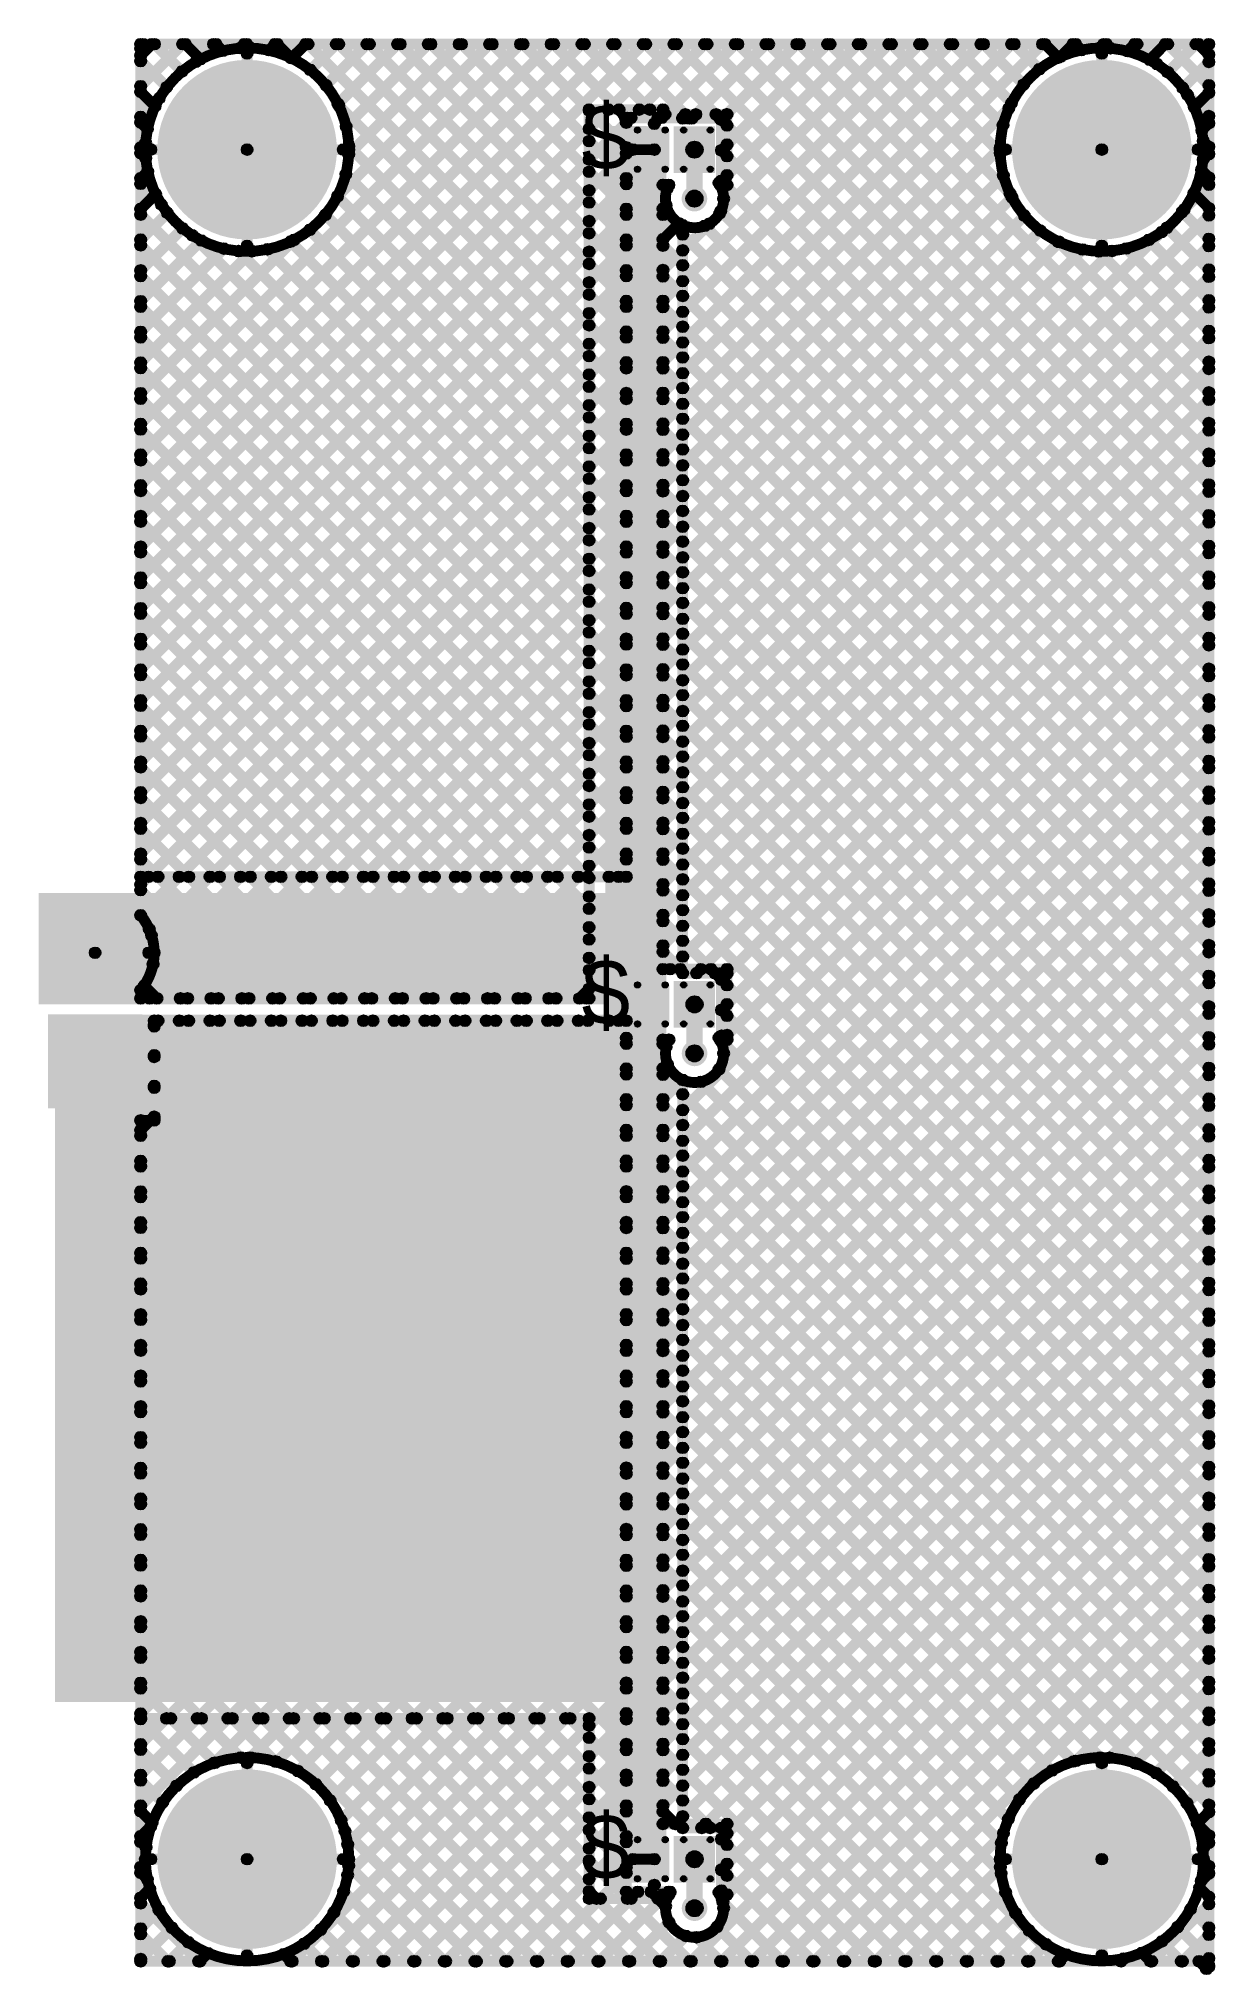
# Model space of a CAD drawing. Header units: millimetres. Extents: x -0.19 to 0.89, y -0.11 to 1.68.
import ezdxf

# ---------------------------------------------------------------- set-up
doc = ezdxf.new("R2010")
doc.units = ezdxf.units.MM
doc.header["$MEASUREMENT"] = 0
for name, color, linetype in [('BottomLayer', 5, 'Continuous'), ('BottomPaste', 16, 'Continuous'), ('BottomSolder', 6, 'Continuous'), ('PadHoleLayer', 156, 'Continuous'), ('TopLayer', 1, 'Continuous'), ('TopOverlay', 2, 'Continuous'), ('TopPaste', 8, 'Continuous'), ('TopSolder', 216, 'Continuous'), ('ViaHoleLayer', 16, 'Continuous')]:
    doc.layers.add(name, color=color, linetype=linetype)

msp = doc.modelspace()

# ---------------------------------------------------------------- texts
at = {"layer": 'TopOverlay'}
for p in [(0.3082, 1.5563), (0.3082, 0.7689), (0.3082, -0.0185)]:
    msp.add_text('$', height=0.06, dxfattribs=at).set_placement(p)

# ---------------------------------------------------------------- blocks, each defined once
blk = doc.blocks.new('HDR_M_1X2_B_1')
at = {"layer": 'BottomLayer'}
blk.add_hatch(color=5, dxfattribs=at).paths.add_polyline_path([(-0.0894, 0.0394), (-0.0106, 0.0394), (-0.0106, -0.0394), (-0.0894, -0.0394)])
h = blk.add_hatch(color=5, dxfattribs=at)
edge = h.paths.add_edge_path()
edge.add_arc((0.05, 0), 0.0394, 0, 360)
at = {"layer": 'BottomSolder'}
blk.add_hatch(color=6, dxfattribs=at).paths.add_polyline_path([(-0.0934, 0.0434), (-0.0066, 0.0434), (-0.0066, -0.0434), (-0.0934, -0.0434)])
h = blk.add_hatch(color=6, dxfattribs=at)
edge = h.paths.add_edge_path()
edge.add_arc((0.05, 0), 0.0434, 0, 360)
at = {"layer": 'PadHoleLayer'}
h = blk.add_hatch(color=156, dxfattribs=at)
edge = h.paths.add_edge_path()
edge.add_arc((-0.05, 0), 0.0201, 0, 360)
h = blk.add_hatch(color=156, dxfattribs=at)
edge = h.paths.add_edge_path()
edge.add_arc((0.05, 0), 0.0201, 0, 360)
at = {"layer": 'TopLayer'}
blk.add_hatch(color=1, dxfattribs=at).paths.add_polyline_path([(-0.0894, 0.0394), (-0.0106, 0.0394), (-0.0106, -0.0394), (-0.0894, -0.0394)])
h = blk.add_hatch(color=1, dxfattribs=at)
edge = h.paths.add_edge_path()
edge.add_arc((0.05, 0), 0.0394, 0, 360)
at = {"layer": 'TopSolder'}
blk.add_hatch(color=216, dxfattribs=at).paths.add_polyline_path([(-0.0934, 0.0434), (-0.0066, 0.0434), (-0.0066, -0.0434), (-0.0934, -0.0434)])
h = blk.add_hatch(color=216, dxfattribs=at)
edge = h.paths.add_edge_path()
edge.add_arc((0.05, 0), 0.0434, 0, 360)
blk = doc.blocks.new('RES_0603_B_2')
at = {"layer": 'BottomLayer'}
for points in [[(-0.045, -0.0175), (-0.045, 0.0175), (-0.015, 0.0175), (-0.015, -0.0175)], [(0.015, -0.0175), (0.015, 0.0175), (0.045, 0.0175), (0.045, -0.0175)]]:
    blk.add_hatch(color=5, dxfattribs=at).paths.add_polyline_path(points)
at = {"layer": 'BottomPaste'}
for points in [[(-0.045, -0.0175), (-0.045, 0.0175), (-0.015, 0.0175), (-0.015, -0.0175)], [(0.015, -0.0175), (0.015, 0.0175), (0.045, 0.0175), (0.045, -0.0175)]]:
    blk.add_hatch(color=16, dxfattribs=at).paths.add_polyline_path(points)
at = {"layer": 'BottomSolder'}
for points in [[(-0.049, -0.0215), (-0.049, 0.0215), (-0.011, 0.0215), (-0.011, -0.0215)], [(0.011, -0.0215), (0.011, 0.0215), (0.049, 0.0215), (0.049, -0.0215)]]:
    blk.add_hatch(color=6, dxfattribs=at).paths.add_polyline_path(points)
blk = doc.blocks.new('RES_0603_B_3')
at = {"layer": 'BottomLayer'}
for points in [[(-0.045, -0.0175), (-0.045, 0.0175), (-0.015, 0.0175), (-0.015, -0.0175)], [(0.015, -0.0175), (0.015, 0.0175), (0.045, 0.0175), (0.045, -0.0175)]]:
    blk.add_hatch(color=5, dxfattribs=at).paths.add_polyline_path(points)
at = {"layer": 'BottomPaste'}
for points in [[(-0.045, -0.0175), (-0.045, 0.0175), (-0.015, 0.0175), (-0.015, -0.0175)], [(0.015, -0.0175), (0.015, 0.0175), (0.045, 0.0175), (0.045, -0.0175)]]:
    blk.add_hatch(color=16, dxfattribs=at).paths.add_polyline_path(points)
at = {"layer": 'BottomSolder'}
for points in [[(-0.049, -0.0215), (-0.049, 0.0215), (-0.011, 0.0215), (-0.011, -0.0215)], [(0.011, -0.0215), (0.011, 0.0215), (0.049, 0.0215), (0.049, -0.0215)]]:
    blk.add_hatch(color=6, dxfattribs=at).paths.add_polyline_path(points)
blk = doc.blocks.new('RES_0603_B_4')
at = {"layer": 'BottomLayer'}
for points in [[(-0.045, -0.0175), (-0.045, 0.0175), (-0.015, 0.0175), (-0.015, -0.0175)], [(0.015, -0.0175), (0.015, 0.0175), (0.045, 0.0175), (0.045, -0.0175)]]:
    blk.add_hatch(color=5, dxfattribs=at).paths.add_polyline_path(points)
at = {"layer": 'BottomPaste'}
for points in [[(-0.045, -0.0175), (-0.045, 0.0175), (-0.015, 0.0175), (-0.015, -0.0175)], [(0.015, -0.0175), (0.015, 0.0175), (0.045, 0.0175), (0.045, -0.0175)]]:
    blk.add_hatch(color=16, dxfattribs=at).paths.add_polyline_path(points)
at = {"layer": 'BottomSolder'}
for points in [[(-0.049, -0.0215), (-0.049, 0.0215), (-0.011, 0.0215), (-0.011, -0.0215)], [(0.011, -0.0215), (0.011, 0.0215), (0.049, 0.0215), (0.049, -0.0215)]]:
    blk.add_hatch(color=6, dxfattribs=at).paths.add_polyline_path(points)
blk = doc.blocks.new('LED_0402_5')
at = {"layer": 'TopLayer'}
for points in [[(-0.0283, -0.0138), (-0.0283, 0.0138), (-0.0087, 0.0138), (-0.0087, -0.0138)], [(0.0087, -0.0138), (0.0087, 0.0138), (0.0283, 0.0138), (0.0283, -0.0138)]]:
    blk.add_hatch(color=1, dxfattribs=at).paths.add_polyline_path(points)
at = {"layer": 'TopOverlay'}
h = blk.add_hatch(color=2, dxfattribs=at)
edge = h.paths.add_edge_path()
edge.add_arc((-0.033, 0.018), 0.0025, 0, 360)
h = blk.add_hatch(color=2, dxfattribs=at)
edge = h.paths.add_edge_path()
edge.add_arc((-0.033, 0.018), 0.0025, 0, 360)
for points in [[(-0.0355, 0.018), (-0.0305, 0.018), (-0.0305, -0.018), (-0.0355, -0.018)], [(-0.0085, 0.0205), (-0.0085, 0.0155), (-0.033, 0.0155), (-0.033, 0.0205)], [(0.034, 0.0205), (0.034, 0.0155), (0.0085, 0.0155), (0.0085, 0.0205)], [(0.0315, 0.018), (0.0365, 0.018), (0.0365, -0.018), (0.0315, -0.018)], [(0.034, -0.02), (0.054, -0.02), (0.054, 0.02), (0.034, 0.02)], [(-0.0085, -0.0155), (-0.0085, -0.0205), (-0.033, -0.0205), (-0.033, -0.0155)], [(0.034, -0.0155), (0.034, -0.0205), (0.0085, -0.0205), (0.0085, -0.0155)]]:
    blk.add_hatch(color=2, dxfattribs=at).paths.add_polyline_path(points)
h = blk.add_hatch(color=2, dxfattribs=at)
edge = h.paths.add_edge_path()
edge.add_arc((-0.0085, 0.018), 0.0025, 0, 360)
h = blk.add_hatch(color=2, dxfattribs=at)
edge = h.paths.add_edge_path()
edge.add_arc((0.0085, 0.018), 0.0025, 0, 360)
h = blk.add_hatch(color=2, dxfattribs=at)
edge = h.paths.add_edge_path()
edge.add_arc((0.034, 0.018), 0.0025, 0, 360)
h = blk.add_hatch(color=2, dxfattribs=at)
edge = h.paths.add_edge_path()
edge.add_arc((0.034, 0.018), 0.0025, 0, 360)
h = blk.add_hatch(color=2, dxfattribs=at)
edge = h.paths.add_edge_path()
edge.add_arc((-0.033, -0.018), 0.0025, 0, 360)
h = blk.add_hatch(color=2, dxfattribs=at)
edge = h.paths.add_edge_path()
edge.add_arc((-0.033, -0.018), 0.0025, 0, 360)
h = blk.add_hatch(color=2, dxfattribs=at)
edge = h.paths.add_edge_path()
edge.add_arc((-0.0085, -0.018), 0.0025, 0, 360)
h = blk.add_hatch(color=2, dxfattribs=at)
edge = h.paths.add_edge_path()
edge.add_arc((0.0085, -0.018), 0.0025, 0, 360)
h = blk.add_hatch(color=2, dxfattribs=at)
edge = h.paths.add_edge_path()
edge.add_arc((0.034, -0.018), 0.0025, 0, 360)
h = blk.add_hatch(color=2, dxfattribs=at)
edge = h.paths.add_edge_path()
edge.add_arc((0.034, -0.018), 0.0025, 0, 360)
at = {"layer": 'TopPaste'}
for points in [[(-0.0283, -0.0138), (-0.0283, 0.0138), (-0.0087, 0.0138), (-0.0087, -0.0138)], [(0.0087, -0.0138), (0.0087, 0.0138), (0.0283, 0.0138), (0.0283, -0.0138)]]:
    blk.add_hatch(color=8, dxfattribs=at).paths.add_polyline_path(points)
at = {"layer": 'TopSolder'}
for points in [[(-0.0323, -0.0178), (-0.0323, 0.0178), (-0.0047, 0.0178), (-0.0047, -0.0178)], [(0.0047, -0.0178), (0.0047, 0.0178), (0.0323, 0.0178), (0.0323, -0.0178)]]:
    blk.add_hatch(color=216, dxfattribs=at).paths.add_polyline_path(points)
at = {"layer": 'TopOverlay'}
for centre in [(-0.033, 0.018), (-0.033, 0.018), (-0.0085, 0.018), (0.0085, 0.018), (0.034, 0.018), (0.034, 0.018), (-0.033, -0.018), (-0.033, -0.018), (-0.0085, -0.018), (0.0085, -0.018), (0.034, -0.018), (0.034, -0.018)]:
    blk.add_circle(centre, 0.0025, dxfattribs=at)
blk = doc.blocks.new('LED_0402_6')
at = {"layer": 'TopLayer'}
for points in [[(-0.0283, -0.0138), (-0.0283, 0.0138), (-0.0087, 0.0138), (-0.0087, -0.0138)], [(0.0087, -0.0138), (0.0087, 0.0138), (0.0283, 0.0138), (0.0283, -0.0138)]]:
    blk.add_hatch(color=1, dxfattribs=at).paths.add_polyline_path(points)
at = {"layer": 'TopOverlay'}
h = blk.add_hatch(color=2, dxfattribs=at)
edge = h.paths.add_edge_path()
edge.add_arc((-0.033, 0.018), 0.0025, 0, 360)
h = blk.add_hatch(color=2, dxfattribs=at)
edge = h.paths.add_edge_path()
edge.add_arc((-0.033, 0.018), 0.0025, 0, 360)
for points in [[(-0.0355, 0.018), (-0.0305, 0.018), (-0.0305, -0.018), (-0.0355, -0.018)], [(-0.0085, 0.0205), (-0.0085, 0.0155), (-0.033, 0.0155), (-0.033, 0.0205)], [(0.034, 0.0205), (0.034, 0.0155), (0.0085, 0.0155), (0.0085, 0.0205)], [(0.0315, 0.018), (0.0365, 0.018), (0.0365, -0.018), (0.0315, -0.018)], [(0.034, -0.02), (0.054, -0.02), (0.054, 0.02), (0.034, 0.02)], [(-0.0085, -0.0155), (-0.0085, -0.0205), (-0.033, -0.0205), (-0.033, -0.0155)], [(0.034, -0.0155), (0.034, -0.0205), (0.0085, -0.0205), (0.0085, -0.0155)]]:
    blk.add_hatch(color=2, dxfattribs=at).paths.add_polyline_path(points)
h = blk.add_hatch(color=2, dxfattribs=at)
edge = h.paths.add_edge_path()
edge.add_arc((-0.0085, 0.018), 0.0025, 0, 360)
h = blk.add_hatch(color=2, dxfattribs=at)
edge = h.paths.add_edge_path()
edge.add_arc((0.0085, 0.018), 0.0025, 0, 360)
h = blk.add_hatch(color=2, dxfattribs=at)
edge = h.paths.add_edge_path()
edge.add_arc((0.034, 0.018), 0.0025, 0, 360)
h = blk.add_hatch(color=2, dxfattribs=at)
edge = h.paths.add_edge_path()
edge.add_arc((0.034, 0.018), 0.0025, 0, 360)
h = blk.add_hatch(color=2, dxfattribs=at)
edge = h.paths.add_edge_path()
edge.add_arc((-0.033, -0.018), 0.0025, 0, 360)
h = blk.add_hatch(color=2, dxfattribs=at)
edge = h.paths.add_edge_path()
edge.add_arc((-0.033, -0.018), 0.0025, 0, 360)
h = blk.add_hatch(color=2, dxfattribs=at)
edge = h.paths.add_edge_path()
edge.add_arc((-0.0085, -0.018), 0.0025, 0, 360)
h = blk.add_hatch(color=2, dxfattribs=at)
edge = h.paths.add_edge_path()
edge.add_arc((0.0085, -0.018), 0.0025, 0, 360)
h = blk.add_hatch(color=2, dxfattribs=at)
edge = h.paths.add_edge_path()
edge.add_arc((0.034, -0.018), 0.0025, 0, 360)
h = blk.add_hatch(color=2, dxfattribs=at)
edge = h.paths.add_edge_path()
edge.add_arc((0.034, -0.018), 0.0025, 0, 360)
at = {"layer": 'TopPaste'}
for points in [[(-0.0283, -0.0138), (-0.0283, 0.0138), (-0.0087, 0.0138), (-0.0087, -0.0138)], [(0.0087, -0.0138), (0.0087, 0.0138), (0.0283, 0.0138), (0.0283, -0.0138)]]:
    blk.add_hatch(color=8, dxfattribs=at).paths.add_polyline_path(points)
at = {"layer": 'TopSolder'}
for points in [[(-0.0323, -0.0178), (-0.0323, 0.0178), (-0.0047, 0.0178), (-0.0047, -0.0178)], [(0.0047, -0.0178), (0.0047, 0.0178), (0.0323, 0.0178), (0.0323, -0.0178)]]:
    blk.add_hatch(color=216, dxfattribs=at).paths.add_polyline_path(points)
at = {"layer": 'TopOverlay'}
for centre in [(-0.033, 0.018), (-0.033, 0.018), (-0.0085, 0.018), (0.0085, 0.018), (0.034, 0.018), (0.034, 0.018), (-0.033, -0.018), (-0.033, -0.018), (-0.0085, -0.018), (0.0085, -0.018), (0.034, -0.018), (0.034, -0.018)]:
    blk.add_circle(centre, 0.0025, dxfattribs=at)
blk = doc.blocks.new('LED_0402_7')
at = {"layer": 'TopLayer'}
for points in [[(-0.0283, -0.0138), (-0.0283, 0.0138), (-0.0087, 0.0138), (-0.0087, -0.0138)], [(0.0087, -0.0138), (0.0087, 0.0138), (0.0283, 0.0138), (0.0283, -0.0138)]]:
    blk.add_hatch(color=1, dxfattribs=at).paths.add_polyline_path(points)
at = {"layer": 'TopOverlay'}
h = blk.add_hatch(color=2, dxfattribs=at)
edge = h.paths.add_edge_path()
edge.add_arc((-0.033, 0.018), 0.0025, 0, 360)
h = blk.add_hatch(color=2, dxfattribs=at)
edge = h.paths.add_edge_path()
edge.add_arc((-0.033, 0.018), 0.0025, 0, 360)
for points in [[(-0.0355, 0.018), (-0.0305, 0.018), (-0.0305, -0.018), (-0.0355, -0.018)], [(-0.0085, 0.0205), (-0.0085, 0.0155), (-0.033, 0.0155), (-0.033, 0.0205)], [(0.034, 0.0205), (0.034, 0.0155), (0.0085, 0.0155), (0.0085, 0.0205)], [(0.0315, 0.018), (0.0365, 0.018), (0.0365, -0.018), (0.0315, -0.018)], [(0.034, -0.02), (0.054, -0.02), (0.054, 0.02), (0.034, 0.02)], [(-0.0085, -0.0155), (-0.0085, -0.0205), (-0.033, -0.0205), (-0.033, -0.0155)], [(0.034, -0.0155), (0.034, -0.0205), (0.0085, -0.0205), (0.0085, -0.0155)]]:
    blk.add_hatch(color=2, dxfattribs=at).paths.add_polyline_path(points)
h = blk.add_hatch(color=2, dxfattribs=at)
edge = h.paths.add_edge_path()
edge.add_arc((-0.0085, 0.018), 0.0025, 0, 360)
h = blk.add_hatch(color=2, dxfattribs=at)
edge = h.paths.add_edge_path()
edge.add_arc((0.0085, 0.018), 0.0025, 0, 360)
h = blk.add_hatch(color=2, dxfattribs=at)
edge = h.paths.add_edge_path()
edge.add_arc((0.034, 0.018), 0.0025, 0, 360)
h = blk.add_hatch(color=2, dxfattribs=at)
edge = h.paths.add_edge_path()
edge.add_arc((0.034, 0.018), 0.0025, 0, 360)
h = blk.add_hatch(color=2, dxfattribs=at)
edge = h.paths.add_edge_path()
edge.add_arc((-0.033, -0.018), 0.0025, 0, 360)
h = blk.add_hatch(color=2, dxfattribs=at)
edge = h.paths.add_edge_path()
edge.add_arc((-0.033, -0.018), 0.0025, 0, 360)
h = blk.add_hatch(color=2, dxfattribs=at)
edge = h.paths.add_edge_path()
edge.add_arc((-0.0085, -0.018), 0.0025, 0, 360)
h = blk.add_hatch(color=2, dxfattribs=at)
edge = h.paths.add_edge_path()
edge.add_arc((0.0085, -0.018), 0.0025, 0, 360)
h = blk.add_hatch(color=2, dxfattribs=at)
edge = h.paths.add_edge_path()
edge.add_arc((0.034, -0.018), 0.0025, 0, 360)
h = blk.add_hatch(color=2, dxfattribs=at)
edge = h.paths.add_edge_path()
edge.add_arc((0.034, -0.018), 0.0025, 0, 360)
at = {"layer": 'TopPaste'}
for points in [[(-0.0283, -0.0138), (-0.0283, 0.0138), (-0.0087, 0.0138), (-0.0087, -0.0138)], [(0.0087, -0.0138), (0.0087, 0.0138), (0.0283, 0.0138), (0.0283, -0.0138)]]:
    blk.add_hatch(color=8, dxfattribs=at).paths.add_polyline_path(points)
at = {"layer": 'TopSolder'}
for points in [[(-0.0323, -0.0178), (-0.0323, 0.0178), (-0.0047, 0.0178), (-0.0047, -0.0178)], [(0.0047, -0.0178), (0.0047, 0.0178), (0.0323, 0.0178), (0.0323, -0.0178)]]:
    blk.add_hatch(color=216, dxfattribs=at).paths.add_polyline_path(points)
at = {"layer": 'TopOverlay'}
for centre in [(-0.033, 0.018), (-0.033, 0.018), (-0.0085, 0.018), (0.0085, 0.018), (0.034, 0.018), (0.034, 0.018), (-0.033, -0.018), (-0.033, -0.018), (-0.0085, -0.018), (0.0085, -0.018), (0.034, -0.018), (0.034, -0.018)]:
    blk.add_circle(centre, 0.0025, dxfattribs=at)

# ---------------------------------------------------------------- hatches: boundary and pattern name
at = {"layer": 'BottomLayer'}
h = msp.add_hatch(color=5, dxfattribs=at)
edge = h.paths.add_edge_path()
edge.add_arc((-0.098, 1.672), 0.005, 0, 360)
h = msp.add_hatch(color=5, dxfattribs=at)
edge = h.paths.add_edge_path()
edge.add_arc((-0.096, 1.672), 0.005, 0, 360)
for points in [[(-0.096, 1.667), (-0.096, 1.677), (0.886, 1.677), (0.886, 1.667)], [(-0.093, 1.668), (-0.103, 1.668), (-0.103, 1.672), (-0.093, 1.672)], [(-0.093, 0.8695), (-0.103, 0.8695), (-0.103, 1.668), (-0.093, 1.668)], [(-0.0945, 1.2055), (-0.1015, 1.2126), (0.3614, 1.6755), (0.3685, 1.6685)], [(-0.0945, 1.2338), (-0.1015, 1.2409), (0.3331, 1.6755), (0.3402, 1.6685)], [(-0.0945, 1.6298), (-0.1015, 1.6368), (-0.0628, 1.6755), (-0.0558, 1.6685)], [(-0.0945, 1.658), (-0.1015, 1.6651), (-0.0911, 1.6755), (-0.084, 1.6685)], [(-0.0945, 1.2621), (-0.1015, 1.2691), (0.3049, 1.6755), (0.3119, 1.6685)], [(-0.0945, 1.2904), (-0.1015, 1.2974), (0.2766, 1.6755), (0.2836, 1.6685)], [(-0.0945, 1.3186), (-0.1015, 1.3257), (0.2483, 1.6755), (0.2554, 1.6685)], [(-0.1015, 1.6529), (-0.0945, 1.66), (-0.0704, 1.6359), (-0.0775, 1.6289)], [(-0.0888, 1.6685), (-0.0818, 1.6755), (-0.0565, 1.6503), (-0.0636, 1.6432)], [(-0.0605, 1.6685), (-0.0535, 1.6755), (-0.0395, 1.6616), (-0.0466, 1.6545)], [(-0.0437, 1.6522), (-0.0508, 1.6593), (-0.0345, 1.6755), (-0.0275, 1.6685)], [(-0.0323, 1.6685), (-0.0252, 1.6755), (-0.019, 1.6693), (-0.0261, 1.6623)], [(-0.0029, 1.6648), (-0.0099, 1.6719), (-0.0063, 1.6755), (0.0008, 1.6685)], [(0.005, 1.5748), (-0.005, 1.5748), (-0.005, 1.6635), (0.005, 1.6635)], [(-0.004, 1.6685), (0.0031, 1.6755), (0.0066, 1.672), (-0.0005, 1.665)], [(0.0235, 1.6629), (0.0164, 1.6699), (0.022, 1.6755), (0.0291, 1.6685)], [(0.0243, 1.6685), (0.0314, 1.6755), (0.044, 1.6629), (0.037, 1.6558)], [(0.0445, 1.6556), (0.0374, 1.6627), (0.0503, 1.6755), (0.0574, 1.6685)], [(0.0526, 1.6685), (0.0597, 1.6755), (0.3187, 1.4165), (0.3116, 1.4094)], [(0.0619, 1.6447), (0.0548, 1.6517), (0.0786, 1.6755), (0.0857, 1.6685)], [(0.0761, 1.6306), (0.069, 1.6377), (0.1069, 1.6755), (0.1139, 1.6685)], [(0.0868, 1.5282), (0.0797, 1.5352), (0.22, 1.6755), (0.2271, 1.6685)], [(0.0872, 1.6135), (0.0802, 1.6205), (0.1352, 1.6755), (0.1422, 1.6685)], [(0.0809, 1.6685), (0.0879, 1.6755), (0.3187, 1.4448), (0.3116, 1.4377)], [(0.0948, 1.5927), (0.0877, 1.5998), (0.1634, 1.6755), (0.1705, 1.6685)], [(0.0972, 1.5668), (0.0901, 1.5739), (0.1917, 1.6755), (0.1988, 1.6685)], [(0.1092, 1.6685), (0.1162, 1.6755), (0.3187, 1.4731), (0.3116, 1.466)], [(0.1374, 1.6685), (0.1445, 1.6755), (0.3187, 1.5014), (0.3116, 1.4943)], [(0.1657, 1.6685), (0.1728, 1.6755), (0.3187, 1.5296), (0.3116, 1.5226)], [(0.194, 1.6685), (0.2011, 1.6755), (0.3187, 1.5579), (0.3116, 1.5509)], [(0.2223, 1.6685), (0.2294, 1.6755), (0.3187, 1.5862), (0.3116, 1.5791)], [(0.2506, 1.6685), (0.2577, 1.6755), (0.3187, 1.6145), (0.3116, 1.6074)], [(0.2789, 1.6685), (0.2859, 1.6755), (0.3463, 1.6152), (0.3392, 1.6081)], [(0.3071, 1.6685), (0.3142, 1.6755), (0.3746, 1.6152), (0.3675, 1.6081)], [(0.3364, 1.6081), (0.3294, 1.6152), (0.3897, 1.6755), (0.3968, 1.6685)], [(0.3354, 1.6685), (0.3425, 1.6755), (0.4072, 1.6108), (0.4001, 1.6038)], [(0.3647, 1.6081), (0.3577, 1.6152), (0.418, 1.6755), (0.4251, 1.6685)], [(0.3637, 1.6685), (0.3708, 1.6755), (0.4355, 1.6108), (0.4284, 1.6038)], [(0.3867, 1.3755), (0.3796, 1.3826), (0.6726, 1.6755), (0.6796, 1.6685)], [(0.3867, 1.319), (0.3796, 1.326), (0.7291, 1.6755), (0.7362, 1.6685)], [(0.3867, 1.3472), (0.3796, 1.3543), (0.7008, 1.6755), (0.7079, 1.6685)], [(0.3867, 1.4321), (0.3796, 1.4392), (0.616, 1.6755), (0.6231, 1.6685)], [(0.3867, 1.4038), (0.3796, 1.4109), (0.6443, 1.6755), (0.6513, 1.6685)], [(0.3887, 1.6038), (0.3816, 1.6108), (0.4463, 1.6755), (0.4534, 1.6685)], [(0.392, 1.6685), (0.3991, 1.6755), (0.8895, 1.1851), (0.8825, 1.178)], [(0.4169, 1.6038), (0.4099, 1.6108), (0.4746, 1.6755), (0.4816, 1.6685)], [(0.4203, 1.6685), (0.4274, 1.6755), (0.8895, 1.2134), (0.8825, 1.2063)], [(0.4387, 1.5124), (0.4317, 1.5195), (0.5877, 1.6755), (0.5948, 1.6685)], [(0.4452, 1.6038), (0.4382, 1.6108), (0.5029, 1.6755), (0.5099, 1.6685)], [(0.4457, 1.5477), (0.4386, 1.5547), (0.5594, 1.6755), (0.5665, 1.6685)], [(0.4457, 1.5759), (0.4386, 1.583), (0.5311, 1.6755), (0.5382, 1.6685)], [(0.4486, 1.6685), (0.4556, 1.6755), (0.8895, 1.2416), (0.8825, 1.2346)], [(0.4769, 1.6685), (0.4839, 1.6755), (0.8895, 1.2699), (0.8825, 1.2629)], [(0.5051, 1.6685), (0.5122, 1.6755), (0.8895, 1.2982), (0.8825, 1.2911)], [(0.5334, 1.6685), (0.5405, 1.6755), (0.8895, 1.3265), (0.8825, 1.3194)], [(0.5617, 1.6685), (0.5688, 1.6755), (0.7063, 1.538), (0.6993, 1.5309)], [(0.59, 1.6685), (0.5971, 1.6755), (0.6972, 1.5754), (0.6902, 1.5683)], [(0.6183, 1.6685), (0.6253, 1.6755), (0.7, 1.6009), (0.6929, 1.5939)], [(0.6466, 1.6685), (0.6536, 1.6755), (0.7077, 1.6215), (0.7006, 1.6144)], [(0.6748, 1.6685), (0.6819, 1.6755), (0.719, 1.6384), (0.7119, 1.6314)], [(0.7031, 1.6685), (0.7102, 1.6755), (0.7334, 1.6523), (0.7263, 1.6453)], [(0.7314, 1.6685), (0.7385, 1.6755), (0.7509, 1.6631), (0.7438, 1.656)], [(0.753, 1.657), (0.7459, 1.6641), (0.7574, 1.6755), (0.7645, 1.6685)], [(0.7597, 1.6685), (0.7668, 1.6755), (0.7721, 1.6702), (0.7651, 1.6631)], [(0.7893, 1.665), (0.7822, 1.6721), (0.7857, 1.6755), (0.7928, 1.6685)], [(0.7924, 1.5748), (0.7824, 1.5748), (0.7824, 1.6635), (0.7924, 1.6635)], [(0.788, 1.6685), (0.7951, 1.6755), (0.7988, 1.6717), (0.7918, 1.6647)], [(0.8146, 1.662), (0.8075, 1.6691), (0.814, 1.6755), (0.8211, 1.6685)], [(0.8163, 1.6685), (0.8233, 1.6755), (0.8418, 1.6571), (0.8347, 1.65)], [(0.8349, 1.654), (0.8278, 1.6611), (0.8423, 1.6755), (0.8493, 1.6685)], [(0.8446, 1.6685), (0.8516, 1.6755), (0.8895, 1.6376), (0.8825, 1.6306)], [(0.8518, 1.6426), (0.8447, 1.6497), (0.8705, 1.6755), (0.8776, 1.6685)], [(0.8655, 1.6281), (0.8584, 1.6351), (0.8825, 1.6592), (0.8895, 1.6521)], [(0.8728, 1.6685), (0.8799, 1.6755), (0.8895, 1.6659), (0.8825, 1.6588)], [(0.891, -0.099), (0.881, -0.099), (0.881, 1.672), (0.891, 1.672)], [(-0.1015, 1.6246), (-0.0945, 1.6317), (-0.0812, 1.6184), (-0.0883, 1.6113)], [(-0.0945, 1.6015), (-0.1015, 1.6085), (-0.0845, 1.6256), (-0.0774, 1.6185)], [(0.8626, 1.6221), (0.8697, 1.6292), (0.8895, 1.6093), (0.8825, 1.6023)], [(0.8761, 1.6104), (0.869, 1.6175), (0.8825, 1.6309), (0.8895, 1.6238)], [(0.081, 1.6118), (0.0881, 1.6188), (0.3187, 1.3882), (0.3116, 1.3812)], [(0.3201, 0.793), (0.3101, 0.793), (0.3101, 1.6117), (0.3201, 1.6117)], [(0.3151, 1.6067), (0.3151, 1.6167), (0.3831, 1.6167), (0.3831, 1.6067)], [(0.3881, 1.6073), (0.3781, 1.6073), (0.3781, 1.6117), (0.3881, 1.6117)], [(0.3867, 1.2907), (0.3796, 1.2977), (0.6981, 1.6163), (0.7052, 1.6092)], [(0.3831, 1.6023), (0.3831, 1.6123), (0.4421, 1.6123), (0.4421, 1.6023)], [(0.4471, 1.5423), (0.4371, 1.5423), (0.4371, 1.6073), (0.4471, 1.6073)], [(-0.1015, 1.5963), (-0.0945, 1.6034), (-0.0883, 1.5972), (-0.0954, 1.5901)], [(-0.0945, 1.1772), (-0.1015, 1.1843), (0.3116, 1.5974), (0.3187, 1.5904)], [(0.3301, -0.0213), (0.3681, -0.0213), (0.3681, 1.5967), (0.3301, 1.5967)], [(0.4386, 1.5936), (0.4457, 1.6006), (0.8895, 1.1568), (0.8825, 1.1497)], [(0.883, 1.589), (0.8759, 1.5961), (0.8825, 1.6026), (0.8895, 1.5955)], [(-0.0945, 1.5732), (-0.1015, 1.5803), (-0.0971, 1.5847), (-0.09, 1.5777)], [(-0.1015, 1.568), (-0.0945, 1.5751), (-0.0899, 1.5705), (-0.0969, 1.5634)], [(-0.0945, 1.1489), (-0.1015, 1.156), (0.3116, 1.5691), (0.3187, 1.5621)], [(-0.0887, 1.5698), (-0.0887, 1.5798), (0, 1.5798), (0, 1.5698)], [(0.005, 1.4861), (-0.005, 1.4861), (-0.005, 1.5748), (0.005, 1.5748)], [(0, 1.5698), (0, 1.5798), (0.0887, 1.5798), (0.0887, 1.5698)], [(0.0902, 1.5743), (0.0972, 1.5814), (0.3187, 1.3599), (0.3116, 1.3529)], [(0.3867, 1.2624), (0.3796, 1.2695), (0.6901, 1.58), (0.6972, 1.5729)], [(0.4196, 1.5297), (0.4046, 1.5297), (0.4046, 1.5748), (0.4196, 1.5748)], [(0.4386, 1.5653), (0.4457, 1.5724), (0.8895, 1.1285), (0.8825, 1.1214)], [(0.6987, 1.5698), (0.6987, 1.5798), (0.7874, 1.5798), (0.7874, 1.5698)], [(0.7924, 1.4861), (0.7824, 1.4861), (0.7824, 1.5748), (0.7924, 1.5748)], [(0.7874, 1.5698), (0.7874, 1.5798), (0.8761, 1.5798), (0.8761, 1.5698)], [(0.8842, 1.5619), (0.8771, 1.569), (0.8825, 1.5743), (0.8895, 1.5672)], [(0.8773, 1.5792), (0.8843, 1.5862), (0.8895, 1.5811), (0.8825, 1.574)], [(-0.0945, 1.5449), (-0.1015, 1.552), (-0.0951, 1.5584), (-0.0881, 1.5513)], [(0.0875, 1.5487), (0.0945, 1.5558), (0.3187, 1.3317), (0.3116, 1.3246)], [(0.3867, 1.2341), (0.3796, 1.2412), (0.6932, 1.5547), (0.7002, 1.5476)], [(0.8757, 1.5525), (0.8828, 1.5595), (0.8895, 1.5528), (0.8825, 1.5457)], [(-0.1015, 1.5397), (-0.0945, 1.5468), (-0.0754, 1.5277), (-0.0824, 1.5206)], [(-0.0945, 1.1206), (-0.1015, 1.1277), (0.3116, 1.5409), (0.3187, 1.5338)], [(-0.0945, 1.5166), (-0.1015, 1.5237), (-0.0879, 1.5374), (-0.0808, 1.5303)], [(0.0797, 1.5282), (0.0868, 1.5353), (0.3187, 1.3034), (0.3116, 1.2963)], [(0.3881, 0.8199), (0.3781, 0.8199), (0.3781, 1.5423), (0.3881, 1.5423)], [(0.3867, 1.2058), (0.3796, 1.2129), (0.7011, 1.5344), (0.7082, 1.5273)], [(0.3803, 1.5388), (0.3873, 1.5458), (0.3906, 1.5426), (0.3835, 1.5355)], [(0.3831, 1.5373), (0.3831, 1.5473), (0.3885, 1.5473), (0.3885, 1.5373)], [(0.4358, 1.5373), (0.4358, 1.5473), (0.4421, 1.5473), (0.4421, 1.5373)], [(0.4368, 1.5388), (0.4439, 1.5458), (0.8895, 1.1002), (0.8825, 1.0931)], [(0.8669, 1.5163), (0.8598, 1.5233), (0.8825, 1.546), (0.8895, 1.539)], [(0.8686, 1.5312), (0.8757, 1.5383), (0.8895, 1.5245), (0.8825, 1.5174)], [(-0.0945, 1.4883), (-0.1015, 1.4954), (-0.0769, 1.52), (-0.0699, 1.5129)], [(-0.1015, 1.5115), (-0.0945, 1.5185), (0.3187, 1.1054), (0.3116, 1.0983)], [(0.0684, 1.5112), (0.0755, 1.5183), (0.3187, 1.2751), (0.3116, 1.268)], [(0.3867, 1.5169), (0.3796, 1.524), (0.3825, 1.5269), (0.3896, 1.5199)], [(0.3796, 1.5111), (0.3867, 1.5182), (0.8895, 1.0154), (0.8825, 1.0083)], [(0.3867, 1.0078), (0.3796, 1.0149), (0.8825, 1.5177), (0.8895, 1.5107)], [(0.3867, 1.1775), (0.3796, 1.1846), (0.7125, 1.5175), (0.7196, 1.5104)], [(0.4328, 1.5145), (0.4399, 1.5216), (0.8895, 1.0719), (0.8825, 1.0649)], [(0.8579, 1.5137), (0.8649, 1.5208), (0.8895, 1.4962), (0.8825, 1.4891)], [(-0.0945, 1.0924), (-0.1015, 1.0994), (0.3116, 1.5126), (0.3187, 1.5055)], [(-0.0945, 1.4601), (-0.1015, 1.4671), (-0.0629, 1.5058), (-0.0558, 1.4987)], [(-0.0542, 1.4924), (-0.0471, 1.4994), (0.3187, 1.1337), (0.3116, 1.1266)], [(0.054, 1.4973), (0.0611, 1.5044), (0.3187, 1.2468), (0.3116, 1.2397)], [(0.3867, 1.4887), (0.3796, 1.4957), (0.3944, 1.5105), (0.4014, 1.5034)], [(0.3867, 1.4604), (0.3796, 1.4674), (0.4223, 1.5101), (0.4294, 1.5031)], [(0.3867, 1.1492), (0.3796, 1.1563), (0.7271, 1.5038), (0.7341, 1.4967)], [(0.3867, 1.0361), (0.3796, 1.0432), (0.8389, 1.5024), (0.8459, 1.4954)], [(0.418, 1.501), (0.4251, 1.5081), (0.8895, 1.0437), (0.8825, 1.0366)], [(0.844, 1.4993), (0.851, 1.5064), (0.8895, 1.4679), (0.8825, 1.4608)], [(-0.0945, 1.3469), (-0.1015, 1.354), (0.0396, 1.4951), (0.0466, 1.488)], [(-0.0945, 1.4318), (-0.1015, 1.4388), (-0.0457, 1.4946), (-0.0387, 1.4876)], [(-0.1015, 1.4832), (-0.0945, 1.4902), (0.3187, 1.0771), (0.3116, 1.07)], [(-0.0945, 1.4035), (-0.1015, 1.4106), (-0.025, 1.4871), (-0.0179, 1.48)], [(-0.0945, 1.3752), (-0.1015, 1.3823), (0.0009, 1.4847), (0.008, 1.4776)], [(-0.0945, 1.0641), (-0.1015, 1.0711), (0.3116, 1.4843), (0.3187, 1.4772)], [(-0.0114, 1.4779), (-0.0043, 1.4849), (0.3187, 1.162), (0.3116, 1.1549)], [(0.0153, 1.4794), (0.0224, 1.4865), (0.3187, 1.1902), (0.3116, 1.1832)], [(0.0365, 1.4865), (0.0436, 1.4936), (0.3187, 1.2185), (0.3116, 1.2115)], [(0.3867, 1.121), (0.3796, 1.128), (0.7447, 1.4932), (0.7518, 1.4861)], [(0.3796, 1.4829), (0.3867, 1.4899), (0.8895, 0.9871), (0.8825, 0.98)], [(0.3867, 0.9795), (0.3796, 0.9866), (0.8825, 1.4895), (0.8895, 1.4824)], [(0.3867, 1.0927), (0.3796, 1.0997), (0.7662, 1.4863), (0.7732, 1.4792)], [(0.3867, 1.0644), (0.3796, 1.0715), (0.7932, 1.4851), (0.8003, 1.478)], [(0.7435, 1.4867), (0.7506, 1.4937), (0.8895, 1.3548), (0.8825, 1.3477)], [(0.7809, 1.4776), (0.788, 1.4846), (0.8895, 1.3831), (0.8825, 1.376)], [(0.8065, 1.4803), (0.8135, 1.4874), (0.8895, 1.4113), (0.8825, 1.4043)], [(0.827, 1.488), (0.8341, 1.4951), (0.8895, 1.4396), (0.8825, 1.4326)], [(-0.1015, 1.4549), (-0.0945, 1.462), (0.3187, 1.0488), (0.3116, 1.0417)], [(-0.0945, 1.0358), (-0.1015, 1.0429), (0.3116, 1.456), (0.3187, 1.4489)], [(0.3796, 1.4546), (0.3867, 1.4616), (0.8895, 0.9588), (0.8825, 0.9517)], [(0.3867, 0.9513), (0.3796, 0.9583), (0.8825, 1.4612), (0.8895, 1.4541)], [(-0.1015, 1.4266), (-0.0945, 1.4337), (0.3187, 1.0205), (0.3116, 1.0135)], [(-0.0945, 1.0075), (-0.1015, 1.0146), (0.3116, 1.4277), (0.3187, 1.4207)], [(0.3796, 1.4263), (0.3867, 1.4334), (0.8895, 0.9305), (0.8825, 0.9234)], [(0.3867, 0.923), (0.3796, 0.93), (0.8825, 1.4329), (0.8895, 1.4258)], [(-0.1015, 1.3983), (-0.0945, 1.4054), (0.3187, 0.9922), (0.3116, 0.9852)], [(-0.0945, 0.9792), (-0.1015, 0.9863), (0.3116, 1.3994), (0.3187, 1.3924)], [(0.3796, 1.398), (0.3867, 1.4051), (0.8895, 0.9022), (0.8825, 0.8952)], [(0.3867, 0.8947), (0.3796, 0.9018), (0.8825, 1.4046), (0.8895, 1.3975)], [(-0.1015, 1.37), (-0.0945, 1.3771), (0.3187, 0.964), (0.3116, 0.9569)], [(0.3796, 1.3697), (0.3867, 1.3768), (0.8895, 0.8739), (0.8825, 0.8669)], [(0.3867, 0.8664), (0.3796, 0.8735), (0.8825, 1.3763), (0.8895, 1.3693)], [(-0.0945, 0.9509), (-0.1015, 0.958), (0.3116, 1.3712), (0.3187, 1.3641)], [(-0.1015, 1.3418), (-0.0945, 1.3488), (0.3187, 0.9357), (0.3116, 0.9286)], [(-0.0945, 0.9227), (-0.1015, 0.9297), (0.3116, 1.3429), (0.3187, 1.3358)], [(0.3796, 1.3414), (0.3867, 1.3485), (0.8895, 0.8457), (0.8825, 0.8386)], [(0.3867, 0.8381), (0.3796, 0.8452), (0.8825, 1.348), (0.8895, 1.341)], [(-0.1015, 1.3135), (-0.0945, 1.3205), (0.3187, 0.9074), (0.3116, 0.9003)], [(0.3796, 1.3132), (0.3867, 1.3202), (0.8895, 0.8174), (0.8825, 0.8103)], [(0.3932, 0.8164), (0.3861, 0.8234), (0.8825, 1.3198), (0.8895, 1.3127)], [(-0.0945, 0.8944), (-0.1015, 0.9014), (0.3116, 1.3146), (0.3187, 1.3075)], [(-0.1015, 1.2852), (-0.0945, 1.2923), (0.3187, 0.8791), (0.3116, 0.872)], [(-0.0945, 0.8661), (-0.1015, 0.8732), (0.3116, 1.2863), (0.3187, 1.2792)], [(0.3796, 1.2849), (0.3867, 1.2919), (0.8895, 0.7891), (0.8825, 0.782)], [(0.4215, 0.8164), (0.4144, 0.8234), (0.8825, 1.2915), (0.8895, 1.2844)], [(-0.1015, 1.2569), (-0.0945, 1.264), (0.3187, 0.8508), (0.3116, 0.8438)], [(-0.0846, 0.8477), (-0.0916, 0.8548), (0.3116, 1.258), (0.3187, 1.251)], [(0.3796, 1.2566), (0.3867, 1.2637), (0.8895, 0.7608), (0.8825, 0.7537)], [(0.4457, 0.8123), (0.4386, 0.8193), (0.8825, 1.2632), (0.8895, 1.2561)], [(-0.1015, 1.2286), (-0.0945, 1.2357), (0.3187, 0.8225), (0.3116, 0.8155)], [(0.3796, 1.2283), (0.3867, 1.2354), (0.8895, 0.7325), (0.8825, 0.7255)], [(0.4457, 0.784), (0.4386, 0.7911), (0.8825, 1.2349), (0.8895, 1.2278)], [(-0.0831, 0.8208), (-0.0902, 0.8279), (0.3116, 1.2297), (0.3187, 1.2227)], [(-0.1015, 1.2003), (-0.0945, 1.2074), (0.3164, 0.7965), (0.3093, 0.7895)], [(-0.0862, 0.7895), (-0.0933, 0.7965), (0.3116, 1.2015), (0.3187, 1.1944)], [(0.3796, 1.2), (0.3867, 1.2071), (0.8895, 0.7042), (0.8825, 0.6972)], [(0.4457, 0.7557), (0.4386, 0.7628), (0.8825, 1.2066), (0.8895, 1.1995)], [(-0.1015, 1.1721), (-0.0945, 1.1791), (0.2881, 0.7965), (0.2811, 0.7895)], [(0.3796, 1.1717), (0.3867, 1.1788), (0.8895, 0.676), (0.8825, 0.6689)], [(0.3867, 0.6684), (0.3796, 0.6755), (0.8825, 1.1783), (0.8895, 1.1713)], [(-0.0579, 0.7895), (-0.065, 0.7965), (0.3116, 1.1732), (0.3187, 1.1661)], [(-0.1015, 1.1438), (-0.0945, 1.1508), (0.2598, 0.7965), (0.2528, 0.7895)], [(-0.0297, 0.7895), (-0.0367, 0.7965), (0.3116, 1.1449), (0.3187, 1.1378)], [(0.3796, 1.1435), (0.3867, 1.1505), (0.8895, 0.6477), (0.8825, 0.6406)], [(0.3867, 0.6401), (0.3796, 0.6472), (0.8825, 1.15), (0.8895, 1.143)], [(-0.1015, 1.1155), (-0.0945, 1.1226), (0.2316, 0.7965), (0.2245, 0.7895)], [(-0.0014, 0.7895), (-0.0085, 0.7965), (0.3116, 1.1166), (0.3187, 1.1095)], [(0.3796, 1.1152), (0.3867, 1.1222), (0.8895, 0.6194), (0.8825, 0.6123)], [(0.3867, 0.6118), (0.3796, 0.6189), (0.8825, 1.1218), (0.8895, 1.1147)], [(-0.1015, 1.0872), (-0.0945, 1.0943), (0.2033, 0.7965), (0.1962, 0.7895)], [(0.0269, 0.7895), (0.0198, 0.7965), (0.3116, 1.0883), (0.3187, 1.0812)], [(0.3796, 1.0869), (0.3867, 1.094), (0.8895, 0.5911), (0.8825, 0.584)], [(0.3867, 0.5836), (0.3796, 0.5906), (0.8825, 1.0935), (0.8895, 1.0864)], [(-0.1015, 1.0589), (-0.0945, 1.066), (0.175, 0.7965), (0.1679, 0.7895)], [(0.0552, 0.7895), (0.0481, 0.7965), (0.3116, 1.06), (0.3187, 1.053)], [(0.3796, 1.0586), (0.3867, 1.0657), (0.8895, 0.5628), (0.8825, 0.5557)], [(0.3867, 0.5553), (0.3796, 0.5623), (0.8825, 1.0652), (0.8895, 1.0581)], [(-0.1015, 1.0306), (-0.0945, 1.0377), (0.1467, 0.7965), (0.1396, 0.7895)], [(0.3796, 1.0303), (0.3867, 1.0374), (0.8895, 0.5345), (0.8825, 0.5275)], [(0.3867, 0.527), (0.3796, 0.5341), (0.8825, 1.0369), (0.8895, 1.0298)], [(0.0835, 0.7895), (0.0764, 0.7965), (0.3116, 1.0317), (0.3187, 1.0247)], [(-0.1015, 1.0023), (-0.0945, 1.0094), (0.1184, 0.7965), (0.1113, 0.7895)], [(0.1118, 0.7895), (0.1047, 0.7965), (0.3116, 1.0035), (0.3187, 0.9964)], [(0.3796, 1.002), (0.3867, 1.0091), (0.8895, 0.5062), (0.8825, 0.4992)], [(0.3867, 0.4987), (0.3796, 0.5058), (0.8825, 1.0086), (0.8895, 1.0016)], [(-0.1015, 0.9741), (-0.0945, 0.9811), (0.0901, 0.7965), (0.0831, 0.7895)], [(0.3796, 0.9737), (0.3867, 0.9808), (0.8895, 0.478), (0.8825, 0.4709)], [(0.14, 0.7895), (0.133, 0.7965), (0.3116, 0.9752), (0.3187, 0.9681)], [(0.3867, 0.4704), (0.3796, 0.4775), (0.8825, 0.9803), (0.8895, 0.9733)], [(-0.1015, 0.9458), (-0.0945, 0.9528), (0.0618, 0.7965), (0.0548, 0.7895)], [(0.1683, 0.7895), (0.1613, 0.7965), (0.3116, 0.9469), (0.3187, 0.9398)], [(0.3796, 0.9455), (0.3867, 0.9525), (0.8895, 0.4497), (0.8825, 0.4426)], [(0.3867, 0.4421), (0.3796, 0.4492), (0.8825, 0.9521), (0.8895, 0.945)], [(-0.1015, 0.9175), (-0.0945, 0.9246), (0.0336, 0.7965), (0.0265, 0.7895)], [(0.1966, 0.7895), (0.1895, 0.7965), (0.3116, 0.9186), (0.3187, 0.9115)], [(0.3796, 0.9172), (0.3867, 0.9242), (0.8895, 0.4214), (0.8825, 0.4143)], [(0.3867, 0.4139), (0.3796, 0.4209), (0.8825, 0.9238), (0.8895, 0.9167)], [(-0.1015, 0.8892), (-0.0945, 0.8963), (0.0053, 0.7965), (-0.0018, 0.7895)], [(0.3796, 0.8889), (0.3867, 0.896), (0.8895, 0.3931), (0.8825, 0.386)], [(0.3867, 0.3856), (0.3796, 0.3926), (0.8825, 0.8955), (0.8895, 0.8884)], [(0.2249, 0.7895), (0.2178, 0.7965), (0.3116, 0.8903), (0.3187, 0.8833)], [(-0.0936, 0.853), (-0.0865, 0.8601), (-0.023, 0.7965), (-0.0301, 0.7895)], [(0.2532, 0.7895), (0.2461, 0.7965), (0.3116, 0.862), (0.3187, 0.855)], [(0.3796, 0.8606), (0.3867, 0.8677), (0.4309, 0.8234), (0.4239, 0.8164)], [(0.3867, 0.3573), (0.3796, 0.3644), (0.8825, 0.8672), (0.8895, 0.8601)], [(0.3867, 0.3573), (0.3796, 0.3644), (0.8825, 0.8672), (0.8895, 0.8601)], [(-0.14, 0.83), (-0.14, 0.84), (-0.0906, 0.84), (-0.0906, 0.83)], [(0.3796, 0.8323), (0.3867, 0.8394), (0.4026, 0.8234), (0.3956, 0.8164)], [(0.3867, 0.329), (0.3796, 0.3361), (0.8825, 0.8389), (0.8895, 0.8319)], [(-0.0901, 0.8212), (-0.0831, 0.8283), (-0.0513, 0.7965), (-0.0584, 0.7895)], [(0.2815, 0.7895), (0.2744, 0.7965), (0.3116, 0.8338), (0.3187, 0.8267)], [(0.3831, 0.8149), (0.3831, 0.8249), (0.4421, 0.8249), (0.4421, 0.8149)], [(-0.0984, 0.8012), (-0.0913, 0.8083), (-0.0796, 0.7965), (-0.0866, 0.7895)], [(0.3097, 0.7895), (0.3027, 0.7965), (0.3116, 0.8055), (0.3187, 0.7984)], [(0.3867, 0.3007), (0.3796, 0.3078), (0.8825, 0.8106), (0.8895, 0.8036)], [(0.4471, 0.7549), (0.4371, 0.7549), (0.4371, 0.8199), (0.4471, 0.8199)], [(0.4386, 0.8016), (0.4457, 0.8087), (0.8895, 0.3648), (0.8825, 0.3578)], [(-0.093, 0.793), (-0.103, 0.793), (-0.103, 0.8005), (-0.093, 0.8005)], [(-0.098, 0.788), (-0.098, 0.798), (0.3151, 0.798), (0.3151, 0.788)], [(0.4197, 0.7423), (0.4047, 0.7423), (0.4047, 0.7874), (0.4197, 0.7874)], [(-0.1769, 0.1447), (0.3421, 0.1447), (0.3421, 0.778), (-0.1769, 0.778)], [(0.3867, 0.2724), (0.3796, 0.2795), (0.8825, 0.7824), (0.8895, 0.7753)], [(0.4386, 0.7733), (0.4457, 0.7804), (0.8895, 0.3365), (0.8825, 0.3295)], [(0.3881, 0.0325), (0.3781, 0.0325), (0.3781, 0.7549), (0.3881, 0.7549)], [(0.3796, 0.7475), (0.3867, 0.7545), (0.3896, 0.7517), (0.3825, 0.7446)], [(0.3867, 0.2441), (0.3796, 0.2512), (0.8825, 0.7541), (0.8895, 0.747)], [(0.3831, 0.7499), (0.3831, 0.7599), (0.3886, 0.7599), (0.3886, 0.7499)], [(0.4323, 0.7513), (0.4394, 0.7584), (0.8895, 0.3083), (0.8825, 0.3012)], [(0.4414, 0.7514), (0.4343, 0.7584), (0.4386, 0.7628), (0.4457, 0.7557)], [(0.4358, 0.7499), (0.4358, 0.7599), (0.4421, 0.7599), (0.4421, 0.7499)], [(0.3867, 0.725), (0.3796, 0.7321), (0.3837, 0.7361), (0.3907, 0.729)], [(0.4312, 0.7242), (0.4383, 0.7312), (0.8895, 0.28), (0.8825, 0.2729)], [(0.3796, 0.7192), (0.3867, 0.7263), (0.8895, 0.2234), (0.8825, 0.2163)], [(0.3867, 0.2159), (0.3796, 0.2229), (0.8825, 0.7258), (0.8895, 0.7187)], [(0.3867, 0.6967), (0.3796, 0.7038), (0.3973, 0.7215), (0.4044, 0.7144)], [(0.4145, 0.7126), (0.4216, 0.7196), (0.8895, 0.2517), (0.8825, 0.2446)], [(0.3796, 0.6909), (0.3867, 0.698), (0.8895, 0.1951), (0.8825, 0.1881)], [(0.3867, 0.1876), (0.3796, 0.1947), (0.8825, 0.6975), (0.8895, 0.6904)], [(0.3796, 0.6626), (0.3867, 0.6697), (0.8895, 0.1668), (0.8825, 0.1598)], [(0.3867, 0.1593), (0.3796, 0.1664), (0.8825, 0.6692), (0.8895, 0.6621)], [(0.3796, 0.6343), (0.3867, 0.6414), (0.8895, 0.1386), (0.8825, 0.1315)], [(0.3867, 0.131), (0.3796, 0.1381), (0.8825, 0.6409), (0.8895, 0.6339)], [(0.3796, 0.606), (0.3867, 0.6131), (0.8895, 0.1103), (0.8825, 0.1032)], [(0.3867, 0.1027), (0.3796, 0.1098), (0.8825, 0.6126), (0.8895, 0.6056)], [(0.3796, 0.5778), (0.3867, 0.5848), (0.8895, 0.082), (0.8825, 0.0749)], [(0.3867, 0.0744), (0.3796, 0.0815), (0.8825, 0.5844), (0.8895, 0.5773)], [(0.3796, 0.5495), (0.3867, 0.5566), (0.8895, 0.0537), (0.8825, 0.0466)], [(0.3867, 0.0462), (0.3796, 0.0532), (0.8825, 0.5561), (0.8895, 0.549)], [(0.3796, 0.5212), (0.3867, 0.5283), (0.8235, 0.0914), (0.8165, 0.0844)], [(0.3978, 0.029), (0.3907, 0.036), (0.8825, 0.5278), (0.8895, 0.5207)], [(0.3796, 0.4929), (0.3867, 0.5), (0.7894, 0.0973), (0.7823, 0.0902)], [(0.4261, 0.029), (0.419, 0.036), (0.8825, 0.4995), (0.8895, 0.4924)], [(0.3796, 0.4646), (0.3867, 0.4717), (0.7648, 0.0936), (0.7577, 0.0865)], [(0.4457, 0.0203), (0.4386, 0.0274), (0.8825, 0.4712), (0.8895, 0.4642)], [(0.3796, 0.4363), (0.3867, 0.4434), (0.7449, 0.0852), (0.7378, 0.0781)], [(0.4457, -0.008), (0.4386, -0.0009), (0.8825, 0.4429), (0.8895, 0.4359)], [(0.3796, 0.4081), (0.3867, 0.4151), (0.7284, 0.0734), (0.7214, 0.0663)], [(0.4413, -0.0406), (0.4342, -0.0336), (0.8825, 0.4147), (0.8895, 0.4076)], [(0.3796, 0.3798), (0.3867, 0.3868), (0.715, 0.0585), (0.7079, 0.0514)], [(0.4127, -0.0975), (0.4056, -0.0905), (0.8825, 0.3864), (0.8895, 0.3793)], [(0.3796, 0.3515), (0.3867, 0.3586), (0.7048, 0.0405), (0.6977, 0.0334)], [(0.441, -0.0975), (0.4339, -0.0905), (0.8825, 0.3581), (0.8895, 0.351)], [(0.3796, 0.3232), (0.3867, 0.3303), (0.6984, 0.0186), (0.6913, 0.0115)], [(0.4693, -0.0975), (0.4622, -0.0905), (0.8825, 0.3298), (0.8895, 0.3227)], [(0.3796, 0.2949), (0.3867, 0.302), (0.6981, -0.0094), (0.691, -0.0165)], [(0.4976, -0.0975), (0.4905, -0.0905), (0.8825, 0.3015), (0.8895, 0.2944)], [(0.3796, 0.2666), (0.3867, 0.2737), (0.7509, -0.0905), (0.7438, -0.0975)], [(0.5258, -0.0975), (0.5188, -0.0905), (0.8825, 0.2732), (0.8895, 0.2662)], [(0.3796, 0.2384), (0.3867, 0.2454), (0.7226, -0.0905), (0.7155, -0.0975)], [(0.5541, -0.0975), (0.547, -0.0905), (0.8825, 0.245), (0.8895, 0.2379)], [(0.3796, 0.2101), (0.3867, 0.2171), (0.6943, -0.0905), (0.6872, -0.0975)], [(0.767, 0.0871), (0.76, 0.0942), (0.8825, 0.2167), (0.8895, 0.2096)], [(0.3796, 0.1818), (0.3867, 0.1889), (0.666, -0.0905), (0.6589, -0.0975)], [(0.7981, 0.0899), (0.7911, 0.097), (0.8825, 0.1884), (0.8895, 0.1813)], [(0.3796, 0.1535), (0.3867, 0.1606), (0.6377, -0.0905), (0.6307, -0.0975)], [(0.8216, 0.0851), (0.8145, 0.0921), (0.8825, 0.1601), (0.8895, 0.153)], [(-0.093, -0.094), (-0.103, -0.094), (-0.103, 0.1297), (-0.093, 0.1297)], [(-0.0945, 0.0458), (-0.1015, 0.0529), (-0.0213, 0.1332), (-0.0142, 0.1261)], [(-0.0945, 0.0741), (-0.1015, 0.0812), (-0.0495, 0.1332), (-0.0425, 0.1261)], [(-0.0945, 0.1024), (-0.1015, 0.1095), (-0.0778, 0.1332), (-0.0708, 0.1261)], [(-0.1015, 0.1255), (-0.0945, 0.1326), (-0.0454, 0.0835), (-0.0524, 0.0764)], [(-0.098, 0.1247), (-0.098, 0.1347), (0.3151, 0.1347), (0.3151, 0.1247)], [(-0.0738, 0.1261), (-0.0668, 0.1332), (-0.0261, 0.0925), (-0.0331, 0.0854)], [(-0.0456, 0.1261), (-0.0385, 0.1332), (-0.0024, 0.0971), (-0.0095, 0.09)], [(-0.0269, 0.0851), (-0.034, 0.0922), (0.007, 0.1332), (0.0141, 0.1261)], [(-0.0173, 0.1261), (-0.0102, 0.1332), (0.0293, 0.0937), (0.0223, 0.0866)], [(0.0064, 0.0902), (-0.0006, 0.0972), (0.0353, 0.1332), (0.0424, 0.1261)], [(0.011, 0.1261), (0.0181, 0.1332), (0.2417, -0.0905), (0.2347, -0.0975)], [(0.0307, 0.0862), (0.0237, 0.0932), (0.0636, 0.1332), (0.0707, 0.1261)], [(0.045, -0.0975), (0.0379, -0.0905), (0.2616, 0.1332), (0.2687, 0.1261)], [(0.0393, 0.1261), (0.0464, 0.1332), (0.27, -0.0905), (0.263, -0.0975)], [(0.0505, 0.0776), (0.0434, 0.0847), (0.0919, 0.1332), (0.0989, 0.1261)], [(0.0668, 0.0657), (0.0597, 0.0727), (0.1202, 0.1332), (0.1272, 0.1261)], [(0.0733, -0.0975), (0.0662, -0.0905), (0.2899, 0.1332), (0.2969, 0.1261)], [(0.0676, 0.1261), (0.0747, 0.1332), (0.2983, -0.0905), (0.2912, -0.0975)], [(0.08, 0.0506), (0.073, 0.0577), (0.1484, 0.1332), (0.1555, 0.1261)], [(0.08, 0.0506), (0.073, 0.0577), (0.1484, 0.1332), (0.1555, 0.1261)], [(0.0901, 0.0324), (0.083, 0.0395), (0.1767, 0.1332), (0.1838, 0.1261)], [(0.0961, -0.0181), (0.0891, -0.011), (0.2333, 0.1332), (0.2404, 0.1261)], [(0.0963, 0.0103), (0.0892, 0.0174), (0.205, 0.1332), (0.2121, 0.1261)], [(0.1016, -0.0975), (0.0945, -0.0905), (0.3116, 0.1267), (0.3187, 0.1196)], [(0.0959, 0.1261), (0.1029, 0.1332), (0.3266, -0.0905), (0.3195, -0.0975)], [(0.1242, 0.1261), (0.1312, 0.1332), (0.3549, -0.0905), (0.3478, -0.0975)], [(0.1524, 0.1261), (0.1595, 0.1332), (0.3187, -0.026), (0.3116, -0.0331)], [(0.1807, 0.1261), (0.1878, 0.1332), (0.3187, 0.0023), (0.3116, -0.0048)], [(0.209, 0.1261), (0.2161, 0.1332), (0.3187, 0.0306), (0.3116, 0.0235)], [(0.2373, 0.1261), (0.2444, 0.1332), (0.3187, 0.0589), (0.3116, 0.0518)], [(0.2656, 0.1261), (0.2726, 0.1332), (0.3187, 0.0872), (0.3116, 0.0801)], [(0.2939, 0.1261), (0.3009, 0.1332), (0.3187, 0.1154), (0.3116, 0.1084)], [(0.3201, -0.0363), (0.3101, -0.0363), (0.3101, 0.1297), (0.3201, 0.1297)], [(0.3796, 0.1252), (0.3867, 0.1323), (0.6094, -0.0905), (0.6024, -0.0975)], [(0.8407, 0.0759), (0.8336, 0.083), (0.8825, 0.1318), (0.8895, 0.1247)], [(-0.1015, 0.0972), (-0.0945, 0.1043), (-0.0613, 0.0712), (-0.0684, 0.0641)], [(0.1299, -0.0975), (0.1228, -0.0905), (0.3116, 0.0984), (0.3187, 0.0913)], [(0.3796, 0.0969), (0.3867, 0.104), (0.5812, -0.0905), (0.5741, -0.0975)], [(0.8565, 0.0634), (0.8494, 0.0705), (0.8825, 0.1035), (0.8895, 0.0965)], [(-0.1015, 0.069), (-0.0945, 0.076), (-0.0743, 0.0558), (-0.0813, 0.0488)], [(0.005, 0), (-0.005, 0), (-0.005, 0.0887), (0.005, 0.0887)], [(0.3796, 0.0686), (0.3867, 0.0757), (0.4264, 0.036), (0.4193, 0.029)], [(0.7924, 0), (0.7824, 0), (0.7824, 0.0887), (0.7924, 0.0887)], [(0.8693, 0.0479), (0.8622, 0.055), (0.8825, 0.0752), (0.8895, 0.0682)], [(0.1581, -0.0975), (0.1511, -0.0905), (0.3116, 0.0701), (0.3187, 0.063)], [(-0.1015, 0.0407), (-0.0945, 0.0478), (-0.0839, 0.0372), (-0.091, 0.0302)], [(0.1864, -0.0975), (0.1794, -0.0905), (0.3116, 0.0418), (0.3187, 0.0347)], [(0.3796, 0.0404), (0.3867, 0.0474), (0.3981, 0.036), (0.391, 0.029)], [(0.3831, 0.0275), (0.3831, 0.0375), (0.4421, 0.0375), (0.4421, 0.0275)], [(0.8788, 0.0291), (0.8717, 0.0362), (0.8825, 0.047), (0.8895, 0.0399)], [(0.8718, 0.029), (0.8788, 0.0361), (0.8895, 0.0254), (0.8825, 0.0183)], [(-0.0945, 0.0176), (-0.1015, 0.0246), (-0.0922, 0.034), (-0.0851, 0.0269)], [(-0.1015, 0.0124), (-0.0945, 0.0195), (-0.0896, 0.0146), (-0.0966, 0.0075)], [(0.0866, 0.0223), (0.0937, 0.0293), (0.2135, -0.0905), (0.2064, -0.0975)], [(0.4471, -0.0325), (0.4371, -0.0325), (0.4371, 0.0325), (0.4471, 0.0325)], [(0.5824, -0.0975), (0.5753, -0.0905), (0.6932, 0.0274), (0.7003, 0.0204)], [(0.8842, 0.0062), (0.8771, 0.0133), (0.8825, 0.0187), (0.8895, 0.0116)], [(-0.0945, -0.0107), (-0.1015, -0.0037), (-0.0972, 0.0006), (-0.0902, -0.0064)], [(-0.0887, -0.005), (-0.0887, 0.005), (0, 0.005), (0, -0.005)], [(0.005, -0.0887), (-0.005, -0.0887), (-0.005, 0), (0.005, 0)], [(0, -0.005), (0, 0.005), (0.0887, 0.005), (0.0887, -0.005)], [(0.2147, -0.0975), (0.2076, -0.0905), (0.3116, 0.0135), (0.3187, 0.0064)], [(0.4197, -0.0451), (0.4047, -0.0451), (0.4047, 0), (0.4197, 0)], [(0.4386, 0.0096), (0.4457, 0.0167), (0.5529, -0.0905), (0.5458, -0.0975)], [(0.6987, -0.005), (0.6987, 0.005), (0.7874, 0.005), (0.7874, -0.005)], [(0.7924, -0.0887), (0.7824, -0.0887), (0.7824, 0), (0.7924, 0)], [(0.7874, -0.005), (0.7874, 0.005), (0.8761, 0.005), (0.8761, -0.005)], [(0.8776, -0.0051), (0.8847, 0.002), (0.8895, -0.0029), (0.8825, -0.0099)], [(-0.1015, -0.0159), (-0.0945, -0.0088), (-0.0884, -0.0149), (-0.0954, -0.022)], [(0.09, -0.0095), (0.0971, -0.0024), (0.1852, -0.0905), (0.1781, -0.0975)], [(0.243, -0.0975), (0.2359, -0.0905), (0.3116, -0.0148), (0.3187, -0.0218)], [(0.4386, -0.0186), (0.4457, -0.0116), (0.5246, -0.0905), (0.5175, -0.0975)], [(0.6107, -0.0975), (0.6036, -0.0905), (0.6904, -0.0037), (0.6975, -0.0107)], [(0.8825, -0.0237), (0.8754, -0.0167), (0.8825, -0.0096), (0.8895, -0.0167)], [(-0.0945, -0.039), (-0.1015, -0.0319), (-0.0932, -0.0237), (-0.0862, -0.0307)], [(0.0854, -0.0331), (0.0925, -0.0261), (0.1569, -0.0905), (0.1498, -0.0975)], [(0.2713, -0.0975), (0.2642, -0.0905), (0.3219, -0.0328), (0.3289, -0.0399)], [(0.2996, -0.0975), (0.2925, -0.0905), (0.3501, -0.0328), (0.3572, -0.0399)], [(0.3116, -0.0331), (0.3187, -0.026), (0.3255, -0.0328), (0.3184, -0.0399)], [(0.3151, -0.0413), (0.3151, -0.0313), (0.3831, -0.0313), (0.3831, -0.0413)], [(0.3184, -0.0399), (0.3255, -0.0328), (0.3832, -0.0905), (0.3761, -0.0975)], [(0.3278, -0.0975), (0.3208, -0.0905), (0.3784, -0.0328), (0.3855, -0.0399)], [(0.3467, -0.0399), (0.3538, -0.0328), (0.4114, -0.0905), (0.4044, -0.0975)], [(0.375, -0.0399), (0.3821, -0.0328), (0.389, -0.0397), (0.3819, -0.0468)], [(0.3881, -0.0363), (0.3781, -0.0363), (0.3781, -0.0325), (0.3881, -0.0325)], [(0.3867, -0.0387), (0.3796, -0.0316), (0.3823, -0.029), (0.3893, -0.036)], [(0.3831, -0.0375), (0.3831, -0.0275), (0.3886, -0.0275), (0.3886, -0.0375)], [(0.4358, -0.0375), (0.4358, -0.0275), (0.4421, -0.0275), (0.4421, -0.0375)], [(0.639, -0.0975), (0.6319, -0.0905), (0.6953, -0.0271), (0.7023, -0.0342)], [(0.8739, -0.0297), (0.881, -0.0226), (0.8895, -0.0312), (0.8825, -0.0382)], [(-0.1015, -0.0442), (-0.0945, -0.0371), (-0.0411, -0.0905), (-0.0482, -0.0975)], [(-0.0945, -0.0673), (-0.1015, -0.0602), (-0.0847, -0.0434), (-0.0776, -0.0505)], [(0.0764, -0.0524), (0.0835, -0.0454), (0.1286, -0.0905), (0.1215, -0.0975)], [(0.4349, -0.0432), (0.442, -0.0361), (0.4963, -0.0905), (0.4892, -0.0975)], [(0.6673, -0.0975), (0.6602, -0.0905), (0.7044, -0.0462), (0.7115, -0.0533)], [(0.837, -0.0975), (0.8299, -0.0905), (0.8825, -0.0379), (0.8895, -0.045)], [(0.8655, -0.0496), (0.8726, -0.0425), (0.8895, -0.0594), (0.8825, -0.0665)], [(-0.0945, -0.0956), (-0.1015, -0.0885), (-0.0727, -0.0597), (-0.0657, -0.0668)], [(-0.1015, -0.0725), (-0.0945, -0.0654), (-0.0694, -0.0905), (-0.0765, -0.0975)], [(0.0641, -0.0684), (0.0712, -0.0613), (0.1003, -0.0905), (0.0932, -0.0975)], [(0.3561, -0.0975), (0.3491, -0.0905), (0.3851, -0.0544), (0.3922, -0.0615)], [(0.3844, -0.0975), (0.3773, -0.0905), (0.4006, -0.0672), (0.4077, -0.0743)], [(0.4106, -0.0754), (0.4176, -0.0684), (0.4397, -0.0905), (0.4327, -0.0975)], [(0.4293, -0.0659), (0.4363, -0.0588), (0.468, -0.0905), (0.4609, -0.0975)], [(0.6955, -0.0975), (0.6885, -0.0905), (0.7169, -0.062), (0.724, -0.0691)], [(0.8537, -0.066), (0.8608, -0.059), (0.8895, -0.0877), (0.8825, -0.0948)], [(0.8652, -0.0975), (0.8582, -0.0905), (0.8825, -0.0662), (0.8895, -0.0732)], [(-0.098, -0.099), (-0.098, -0.089), (0.877, -0.089), (0.877, -0.099)], [(-0.0681, -0.0975), (-0.0752, -0.0905), (-0.0577, -0.073), (-0.0506, -0.08)], [(-0.0681, -0.0975), (-0.0752, -0.0905), (-0.0577, -0.073), (-0.0506, -0.08)], [(-0.0399, -0.0975), (-0.0469, -0.0905), (-0.0395, -0.083), (-0.0324, -0.0901)], [(0.0302, -0.091), (0.0372, -0.0839), (0.0438, -0.0905), (0.0367, -0.0975)], [(0.0488, -0.0813), (0.0558, -0.0743), (0.072, -0.0905), (0.065, -0.0975)], [(0.7238, -0.0975), (0.7168, -0.0905), (0.7324, -0.0748), (0.7395, -0.0819)], [(0.7521, -0.0975), (0.745, -0.0905), (0.7512, -0.0843), (0.7583, -0.0914)], [(0.8087, -0.0975), (0.8016, -0.0905), (0.8041, -0.088), (0.8111, -0.0951)], [(0.8208, -0.0897), (0.8279, -0.0826), (0.8357, -0.0905), (0.8286, -0.0975)], [(0.8388, -0.0795), (0.8459, -0.0724), (0.864, -0.0905), (0.8569, -0.0975)], [(0.8735, -0.0975), (0.8805, -0.0905), (0.8875, -0.0975), (0.8805, -0.1045)], [(0.887, -0.104), (0.88, -0.097), (0.8825, -0.0945), (0.8895, -0.1015)]]:
    msp.add_hatch(color=5, dxfattribs=at).paths.add_polyline_path(points)
h = msp.add_hatch(color=5, dxfattribs=at)
edge = h.paths.add_edge_path()
edge.add_arc((-0.0876, 1.672), 0.005, 0, 360)
h = msp.add_hatch(color=5, dxfattribs=at)
edge = h.paths.add_edge_path()
edge.add_arc((-0.0853, 1.672), 0.005, 0, 360)
h = msp.add_hatch(color=5, dxfattribs=at)
edge = h.paths.add_edge_path()
edge.add_arc((-0.0593, 1.672), 0.005, 0, 360)
h = msp.add_hatch(color=5, dxfattribs=at)
edge = h.paths.add_edge_path()
edge.add_arc((-0.057, 1.672), 0.005, 0, 360)
h = msp.add_hatch(color=5, dxfattribs=at)
edge = h.paths.add_edge_path()
edge.add_arc((-0.031, 1.672), 0.005, 0, 360)
h = msp.add_hatch(color=5, dxfattribs=at)
edge = h.paths.add_edge_path()
edge.add_arc((-0.0287, 1.672), 0.005, 0, 360)
h = msp.add_hatch(color=5, dxfattribs=at)
edge = h.paths.add_edge_path()
edge.add_arc((-0.0027, 1.672), 0.005, 0, 360)
h = msp.add_hatch(color=5, dxfattribs=at)
edge = h.paths.add_edge_path()
edge.add_arc((-0.0004, 1.672), 0.005, 0, 360)
h = msp.add_hatch(color=5, dxfattribs=at)
edge = h.paths.add_edge_path()
edge.add_arc((0.0256, 1.672), 0.005, 0, 360)
h = msp.add_hatch(color=5, dxfattribs=at)
edge = h.paths.add_edge_path()
edge.add_arc((0.0278, 1.672), 0.005, 0, 360)
h = msp.add_hatch(color=5, dxfattribs=at)
edge = h.paths.add_edge_path()
edge.add_arc((0.0538, 1.672), 0.005, 0, 360)
h = msp.add_hatch(color=5, dxfattribs=at)
edge = h.paths.add_edge_path()
edge.add_arc((0.0561, 1.672), 0.005, 0, 360)
h = msp.add_hatch(color=5, dxfattribs=at)
edge = h.paths.add_edge_path()
edge.add_arc((0.0821, 1.672), 0.005, 0, 360)
h = msp.add_hatch(color=5, dxfattribs=at)
edge = h.paths.add_edge_path()
edge.add_arc((0.0844, 1.672), 0.005, 0, 360)
h = msp.add_hatch(color=5, dxfattribs=at)
edge = h.paths.add_edge_path()
edge.add_arc((0.1104, 1.672), 0.005, 0, 360)
h = msp.add_hatch(color=5, dxfattribs=at)
edge = h.paths.add_edge_path()
edge.add_arc((0.1127, 1.672), 0.005, 0, 360)
h = msp.add_hatch(color=5, dxfattribs=at)
edge = h.paths.add_edge_path()
edge.add_arc((0.1387, 1.672), 0.005, 0, 360)
h = msp.add_hatch(color=5, dxfattribs=at)
edge = h.paths.add_edge_path()
edge.add_arc((0.141, 1.672), 0.005, 0, 360)
h = msp.add_hatch(color=5, dxfattribs=at)
edge = h.paths.add_edge_path()
edge.add_arc((0.167, 1.672), 0.005, 0, 360)
h = msp.add_hatch(color=5, dxfattribs=at)
edge = h.paths.add_edge_path()
edge.add_arc((0.1693, 1.672), 0.005, 0, 360)
h = msp.add_hatch(color=5, dxfattribs=at)
edge = h.paths.add_edge_path()
edge.add_arc((0.1953, 1.672), 0.005, 0, 360)
h = msp.add_hatch(color=5, dxfattribs=at)
edge = h.paths.add_edge_path()
edge.add_arc((0.1975, 1.672), 0.005, 0, 360)
h = msp.add_hatch(color=5, dxfattribs=at)
edge = h.paths.add_edge_path()
edge.add_arc((0.2235, 1.672), 0.005, 0, 360)
h = msp.add_hatch(color=5, dxfattribs=at)
edge = h.paths.add_edge_path()
edge.add_arc((0.2258, 1.672), 0.005, 0, 360)
h = msp.add_hatch(color=5, dxfattribs=at)
edge = h.paths.add_edge_path()
edge.add_arc((0.2518, 1.672), 0.005, 0, 360)
h = msp.add_hatch(color=5, dxfattribs=at)
edge = h.paths.add_edge_path()
edge.add_arc((0.2541, 1.672), 0.005, 0, 360)
h = msp.add_hatch(color=5, dxfattribs=at)
edge = h.paths.add_edge_path()
edge.add_arc((0.2801, 1.672), 0.005, 0, 360)
h = msp.add_hatch(color=5, dxfattribs=at)
edge = h.paths.add_edge_path()
edge.add_arc((0.2824, 1.672), 0.005, 0, 360)
h = msp.add_hatch(color=5, dxfattribs=at)
edge = h.paths.add_edge_path()
edge.add_arc((0.3084, 1.672), 0.005, 0, 360)
h = msp.add_hatch(color=5, dxfattribs=at)
edge = h.paths.add_edge_path()
edge.add_arc((0.3107, 1.672), 0.005, 0, 360)
h = msp.add_hatch(color=5, dxfattribs=at)
edge = h.paths.add_edge_path()
edge.add_arc((0.3367, 1.672), 0.005, 0, 360)
h = msp.add_hatch(color=5, dxfattribs=at)
edge = h.paths.add_edge_path()
edge.add_arc((0.339, 1.672), 0.005, 0, 360)
h = msp.add_hatch(color=5, dxfattribs=at)
edge = h.paths.add_edge_path()
edge.add_arc((0.365, 1.672), 0.005, 0, 360)
h = msp.add_hatch(color=5, dxfattribs=at)
edge = h.paths.add_edge_path()
edge.add_arc((0.3673, 1.672), 0.005, 0, 360)
h = msp.add_hatch(color=5, dxfattribs=at)
edge = h.paths.add_edge_path()
edge.add_arc((0.3933, 1.672), 0.005, 0, 360)
h = msp.add_hatch(color=5, dxfattribs=at)
edge = h.paths.add_edge_path()
edge.add_arc((0.3955, 1.672), 0.005, 0, 360)
h = msp.add_hatch(color=5, dxfattribs=at)
edge = h.paths.add_edge_path()
edge.add_arc((0.4215, 1.672), 0.005, 0, 360)
h = msp.add_hatch(color=5, dxfattribs=at)
edge = h.paths.add_edge_path()
edge.add_arc((0.4238, 1.672), 0.005, 0, 360)
h = msp.add_hatch(color=5, dxfattribs=at)
edge = h.paths.add_edge_path()
edge.add_arc((0.4498, 1.672), 0.005, 0, 360)
h = msp.add_hatch(color=5, dxfattribs=at)
edge = h.paths.add_edge_path()
edge.add_arc((0.4521, 1.672), 0.005, 0, 360)
h = msp.add_hatch(color=5, dxfattribs=at)
edge = h.paths.add_edge_path()
edge.add_arc((0.4781, 1.672), 0.005, 0, 360)
h = msp.add_hatch(color=5, dxfattribs=at)
edge = h.paths.add_edge_path()
edge.add_arc((0.4804, 1.672), 0.005, 0, 360)
h = msp.add_hatch(color=5, dxfattribs=at)
edge = h.paths.add_edge_path()
edge.add_arc((0.5064, 1.672), 0.005, 0, 360)
h = msp.add_hatch(color=5, dxfattribs=at)
edge = h.paths.add_edge_path()
edge.add_arc((0.5087, 1.672), 0.005, 0, 360)
h = msp.add_hatch(color=5, dxfattribs=at)
edge = h.paths.add_edge_path()
edge.add_arc((0.5347, 1.672), 0.005, 0, 360)
h = msp.add_hatch(color=5, dxfattribs=at)
edge = h.paths.add_edge_path()
edge.add_arc((0.537, 1.672), 0.005, 0, 360)
h = msp.add_hatch(color=5, dxfattribs=at)
edge = h.paths.add_edge_path()
edge.add_arc((0.563, 1.672), 0.005, 0, 360)
h = msp.add_hatch(color=5, dxfattribs=at)
edge = h.paths.add_edge_path()
edge.add_arc((0.5652, 1.672), 0.005, 0, 360)
h = msp.add_hatch(color=5, dxfattribs=at)
edge = h.paths.add_edge_path()
edge.add_arc((0.5912, 1.672), 0.005, 0, 360)
h = msp.add_hatch(color=5, dxfattribs=at)
edge = h.paths.add_edge_path()
edge.add_arc((0.5935, 1.672), 0.005, 0, 360)
h = msp.add_hatch(color=5, dxfattribs=at)
edge = h.paths.add_edge_path()
edge.add_arc((0.6195, 1.672), 0.005, 0, 360)
h = msp.add_hatch(color=5, dxfattribs=at)
edge = h.paths.add_edge_path()
edge.add_arc((0.6218, 1.672), 0.005, 0, 360)
h = msp.add_hatch(color=5, dxfattribs=at)
edge = h.paths.add_edge_path()
edge.add_arc((0.6478, 1.672), 0.005, 0, 360)
h = msp.add_hatch(color=5, dxfattribs=at)
edge = h.paths.add_edge_path()
edge.add_arc((0.6501, 1.672), 0.005, 0, 360)
h = msp.add_hatch(color=5, dxfattribs=at)
edge = h.paths.add_edge_path()
edge.add_arc((0.6761, 1.672), 0.005, 0, 360)
h = msp.add_hatch(color=5, dxfattribs=at)
edge = h.paths.add_edge_path()
edge.add_arc((0.6784, 1.672), 0.005, 0, 360)
h = msp.add_hatch(color=5, dxfattribs=at)
edge = h.paths.add_edge_path()
edge.add_arc((0.7044, 1.672), 0.005, 0, 360)
h = msp.add_hatch(color=5, dxfattribs=at)
edge = h.paths.add_edge_path()
edge.add_arc((0.7067, 1.672), 0.005, 0, 360)
h = msp.add_hatch(color=5, dxfattribs=at)
edge = h.paths.add_edge_path()
edge.add_arc((0.7327, 1.672), 0.005, 0, 360)
h = msp.add_hatch(color=5, dxfattribs=at)
edge = h.paths.add_edge_path()
edge.add_arc((0.7349, 1.672), 0.005, 0, 360)
h = msp.add_hatch(color=5, dxfattribs=at)
edge = h.paths.add_edge_path()
edge.add_arc((0.7609, 1.672), 0.005, 0, 360)
h = msp.add_hatch(color=5, dxfattribs=at)
edge = h.paths.add_edge_path()
edge.add_arc((0.7632, 1.672), 0.005, 0, 360)
h = msp.add_hatch(color=5, dxfattribs=at)
edge = h.paths.add_edge_path()
edge.add_arc((0.7892, 1.672), 0.005, 0, 360)
h = msp.add_hatch(color=5, dxfattribs=at)
edge = h.paths.add_edge_path()
edge.add_arc((0.7915, 1.672), 0.005, 0, 360)
h = msp.add_hatch(color=5, dxfattribs=at)
edge = h.paths.add_edge_path()
edge.add_arc((0.8175, 1.672), 0.005, 0, 360)
h = msp.add_hatch(color=5, dxfattribs=at)
edge = h.paths.add_edge_path()
edge.add_arc((0.8198, 1.672), 0.005, 0, 360)
h = msp.add_hatch(color=5, dxfattribs=at)
edge = h.paths.add_edge_path()
edge.add_arc((0.8458, 1.672), 0.005, 0, 360)
h = msp.add_hatch(color=5, dxfattribs=at)
edge = h.paths.add_edge_path()
edge.add_arc((0.8481, 1.672), 0.005, 0, 360)
h = msp.add_hatch(color=5, dxfattribs=at)
edge = h.paths.add_edge_path()
edge.add_arc((0.8741, 1.672), 0.005, 0, 360)
h = msp.add_hatch(color=5, dxfattribs=at)
edge = h.paths.add_edge_path()
edge.add_arc((0.8764, 1.672), 0.005, 0, 360)
h = msp.add_hatch(color=5, dxfattribs=at)
edge = h.paths.add_edge_path()
edge.add_arc((0.886, 1.672), 0.005, 0, 360)
h = msp.add_hatch(color=5, dxfattribs=at)
edge = h.paths.add_edge_path()
edge.add_arc((0.886, 1.672), 0.005, 0, 360)
h = msp.add_hatch(color=5, dxfattribs=at)
edge = h.paths.add_edge_path()
edge.add_arc((-0.098, 1.668), 0.005, 0, 360)
h = msp.add_hatch(color=5, dxfattribs=at)
edge = h.paths.add_edge_path()
edge.add_arc((-0.098, 1.668), 0.005, 0, 360)
h = msp.add_hatch(color=5, dxfattribs=at)
edge = h.paths.add_edge_path()
edge.add_arc((-0.098, 1.6616), 0.005, 0, 360)
h = msp.add_hatch(color=5, dxfattribs=at)
edge = h.paths.add_edge_path()
edge.add_arc((-0.098, 1.6564), 0.005, 0, 360)
h = msp.add_hatch(color=5, dxfattribs=at)
edge = h.paths.add_edge_path()
edge.add_arc((-0.0472, 1.6558), 0.005, 0, 360)
h = msp.add_hatch(color=5, dxfattribs=at)
edge = h.paths.add_edge_path()
edge.add_arc((-0.0431, 1.6581), 0.005, 0, 360)
h = msp.add_hatch(color=5, dxfattribs=at)
edge = h.paths.add_edge_path()
edge.add_arc((-0.0225, 1.6658), 0.005, 0, 360)
h = msp.add_hatch(color=5, dxfattribs=at)
edge = h.paths.add_edge_path()
edge.add_arc((-0.0064, 1.6683), 0.005, 0, 360)
h = msp.add_hatch(color=5, dxfattribs=at)
edge = h.paths.add_edge_path()
edge.add_arc((0, 1.6635), 0.005, 0, 360)
h = msp.add_hatch(color=5, dxfattribs=at)
edge = h.paths.add_edge_path()
edge.add_arc((0.0031, 1.6685), 0.005, 0, 360)
h = msp.add_hatch(color=5, dxfattribs=at)
edge = h.paths.add_edge_path()
edge.add_arc((0.02, 1.6664), 0.005, 0, 360)
h = msp.add_hatch(color=5, dxfattribs=at)
edge = h.paths.add_edge_path()
edge.add_arc((0.0405, 1.6593), 0.005, 0, 360)
h = msp.add_hatch(color=5, dxfattribs=at)
edge = h.paths.add_edge_path()
edge.add_arc((0.041, 1.6591), 0.005, 0, 360)
h = msp.add_hatch(color=5, dxfattribs=at)
edge = h.paths.add_edge_path()
edge.add_arc((0.7474, 1.6596), 0.005, 0, 360)
h = msp.add_hatch(color=5, dxfattribs=at)
edge = h.paths.add_edge_path()
edge.add_arc((0.7495, 1.6605), 0.005, 0, 360)
h = msp.add_hatch(color=5, dxfattribs=at)
edge = h.paths.add_edge_path()
edge.add_arc((0.7686, 1.6666), 0.005, 0, 360)
h = msp.add_hatch(color=5, dxfattribs=at)
edge = h.paths.add_edge_path()
edge.add_arc((0.7858, 1.6685), 0.005, 0, 360)
h = msp.add_hatch(color=5, dxfattribs=at)
edge = h.paths.add_edge_path()
edge.add_arc((0.7874, 1.6635), 0.005, 0, 360)
h = msp.add_hatch(color=5, dxfattribs=at)
edge = h.paths.add_edge_path()
edge.add_arc((0.7953, 1.6682), 0.005, 0, 360)
h = msp.add_hatch(color=5, dxfattribs=at)
edge = h.paths.add_edge_path()
edge.add_arc((0.811, 1.6655), 0.005, 0, 360)
h = msp.add_hatch(color=5, dxfattribs=at)
edge = h.paths.add_edge_path()
edge.add_arc((0.8314, 1.6576), 0.005, 0, 360)
h = msp.add_hatch(color=5, dxfattribs=at)
edge = h.paths.add_edge_path()
edge.add_arc((0.8382, 1.6536), 0.005, 0, 360)
h = msp.add_hatch(color=5, dxfattribs=at)
edge = h.paths.add_edge_path()
edge.add_arc((0.886, 1.6624), 0.005, 0, 360)
h = msp.add_hatch(color=5, dxfattribs=at)
edge = h.paths.add_edge_path()
edge.add_arc((0.886, 1.6556), 0.005, 0, 360)
h = msp.add_hatch(color=5, dxfattribs=at)
edge = h.paths.add_edge_path()
edge.add_arc((0, 1.5748), 0.0787, 0, 360)
h = msp.add_hatch(color=5, dxfattribs=at)
edge = h.paths.add_edge_path()
edge.add_arc((-0.0601, 1.6468), 0.005, 0, 360)
h = msp.add_hatch(color=5, dxfattribs=at)
edge = h.paths.add_edge_path()
edge.add_arc((0.0583, 1.6482), 0.005, 0, 360)
h = msp.add_hatch(color=5, dxfattribs=at)
edge = h.paths.add_edge_path()
edge.add_arc((0.7874, 1.5748), 0.0787, 0, 360)
h = msp.add_hatch(color=5, dxfattribs=at)
edge = h.paths.add_edge_path()
edge.add_arc((0.7299, 1.6488), 0.005, 0, 360)
h = msp.add_hatch(color=5, dxfattribs=at)
edge = h.paths.add_edge_path()
edge.add_arc((0.8482, 1.6461), 0.005, 0, 360)
h = msp.add_hatch(color=5, dxfattribs=at)
edge = h.paths.add_edge_path()
edge.add_arc((-0.098, 1.6333), 0.005, 0, 360)
h = msp.add_hatch(color=5, dxfattribs=at)
edge = h.paths.add_edge_path()
edge.add_arc((-0.098, 1.6281), 0.005, 0, 360)
h = msp.add_hatch(color=5, dxfattribs=at)
edge = h.paths.add_edge_path()
edge.add_arc((-0.081, 1.6221), 0.005, 0, 360)
h = msp.add_hatch(color=5, dxfattribs=at)
edge = h.paths.add_edge_path()
edge.add_arc((-0.074, 1.6324), 0.005, 0, 360)
h = msp.add_hatch(color=5, dxfattribs=at)
edge = h.paths.add_edge_path()
edge.add_arc((0.0726, 1.6342), 0.005, 0, 360)
h = msp.add_hatch(color=5, dxfattribs=at)
edge = h.paths.add_edge_path()
edge.add_arc((0.7042, 1.6179), 0.005, 0, 360)
h = msp.add_hatch(color=5, dxfattribs=at)
edge = h.paths.add_edge_path()
edge.add_arc((0.7155, 1.6349), 0.005, 0, 360)
h = msp.add_hatch(color=5, dxfattribs=at)
edge = h.paths.add_edge_path()
edge.add_arc((0.862, 1.6316), 0.005, 0, 360)
h = msp.add_hatch(color=5, dxfattribs=at)
edge = h.paths.add_edge_path()
edge.add_arc((0.8662, 1.6256), 0.005, 0, 360)
h = msp.add_hatch(color=5, dxfattribs=at)
edge = h.paths.add_edge_path()
edge.add_arc((0.886, 1.6341), 0.005, 0, 360)
h = msp.add_hatch(color=5, dxfattribs=at)
edge = h.paths.add_edge_path()
edge.add_arc((0.886, 1.6273), 0.005, 0, 360)
h = msp.add_hatch(color=5, dxfattribs=at)
edge = h.paths.add_edge_path()
edge.add_arc((-0.098, 1.605), 0.005, 0, 360)
h = msp.add_hatch(color=5, dxfattribs=at)
edge = h.paths.add_edge_path()
edge.add_arc((-0.098, 1.5999), 0.005, 0, 360)
h = msp.add_hatch(color=5, dxfattribs=at)
edge = h.paths.add_edge_path()
edge.add_arc((-0.0847, 1.6149), 0.005, 0, 360)
h = msp.add_hatch(color=5, dxfattribs=at)
edge = h.paths.add_edge_path()
edge.add_arc((0.0837, 1.617), 0.005, 0, 360)
h = msp.add_hatch(color=5, dxfattribs=at)
edge = h.paths.add_edge_path()
edge.add_arc((0.0845, 1.6153), 0.005, 0, 360)
h = msp.add_hatch(color=5, dxfattribs=at)
edge = h.paths.add_edge_path()
edge.add_arc((0.3151, 1.6117), 0.005, 0, 360)
h = msp.add_hatch(color=5, dxfattribs=at)
edge = h.paths.add_edge_path()
edge.add_arc((0.3151, 1.6117), 0.005, 0, 360)
h = msp.add_hatch(color=5, dxfattribs=at)
edge = h.paths.add_edge_path()
edge.add_arc((0.3151, 1.611), 0.005, 0, 360)
h = msp.add_hatch(color=5, dxfattribs=at)
edge = h.paths.add_edge_path()
edge.add_arc((0.3329, 1.6117), 0.005, 0, 360)
h = msp.add_hatch(color=5, dxfattribs=at)
edge = h.paths.add_edge_path()
edge.add_arc((0.3427, 1.6117), 0.005, 0, 360)
h = msp.add_hatch(color=5, dxfattribs=at)
edge = h.paths.add_edge_path()
edge.add_arc((0.3612, 1.6117), 0.005, 0, 360)
h = msp.add_hatch(color=5, dxfattribs=at)
edge = h.paths.add_edge_path()
edge.add_arc((0.371, 1.6117), 0.005, 0, 360)
h = msp.add_hatch(color=5, dxfattribs=at)
edge = h.paths.add_edge_path()
edge.add_arc((0.3831, 1.6117), 0.005, 0, 360)
h = msp.add_hatch(color=5, dxfattribs=at)
edge = h.paths.add_edge_path()
edge.add_arc((0.3831, 1.6117), 0.005, 0, 360)
h = msp.add_hatch(color=5, dxfattribs=at)
edge = h.paths.add_edge_path()
edge.add_arc((0.3831, 1.6073), 0.005, 0, 360)
h = msp.add_hatch(color=5, dxfattribs=at)
edge = h.paths.add_edge_path()
edge.add_arc((0.3831, 1.6073), 0.005, 0, 360)
h = msp.add_hatch(color=5, dxfattribs=at)
edge = h.paths.add_edge_path()
edge.add_arc((0.3851, 1.6073), 0.005, 0, 360)
h = msp.add_hatch(color=5, dxfattribs=at)
edge = h.paths.add_edge_path()
edge.add_arc((0.4037, 1.6073), 0.005, 0, 360)
h = msp.add_hatch(color=5, dxfattribs=at)
edge = h.paths.add_edge_path()
edge.add_arc((0.4134, 1.6073), 0.005, 0, 360)
h = msp.add_hatch(color=5, dxfattribs=at)
edge = h.paths.add_edge_path()
edge.add_arc((0.432, 1.6073), 0.005, 0, 360)
h = msp.add_hatch(color=5, dxfattribs=at)
edge = h.paths.add_edge_path()
edge.add_arc((0.4417, 1.6073), 0.005, 0, 360)
h = msp.add_hatch(color=5, dxfattribs=at)
edge = h.paths.add_edge_path()
edge.add_arc((0.4421, 1.6073), 0.005, 0, 360)
h = msp.add_hatch(color=5, dxfattribs=at)
edge = h.paths.add_edge_path()
edge.add_arc((0.4421, 1.6073), 0.005, 0, 360)
h = msp.add_hatch(color=5, dxfattribs=at)
edge = h.paths.add_edge_path()
edge.add_arc((0.7017, 1.6127), 0.005, 0, 360)
h = msp.add_hatch(color=5, dxfattribs=at)
edge = h.paths.add_edge_path()
edge.add_arc((0.8726, 1.6139), 0.005, 0, 360)
h = msp.add_hatch(color=5, dxfattribs=at)
edge = h.paths.add_edge_path()
edge.add_arc((0.886, 1.6058), 0.005, 0, 360)
h = msp.add_hatch(color=5, dxfattribs=at)
edge = h.paths.add_edge_path()
edge.add_arc((-0.0918, 1.5937), 0.005, 0, 360)
h = msp.add_hatch(color=5, dxfattribs=at)
edge = h.paths.add_edge_path()
edge.add_arc((0.0912, 1.5963), 0.005, 0, 360)
h = msp.add_hatch(color=5, dxfattribs=at)
edge = h.paths.add_edge_path()
edge.add_arc((0.3151, 1.5939), 0.005, 0, 360)
h = msp.add_hatch(color=5, dxfattribs=at)
edge = h.paths.add_edge_path()
edge.add_arc((0.3151, 1.5827), 0.005, 0, 360)
h = msp.add_hatch(color=5, dxfattribs=at)
edge = h.paths.add_edge_path()
edge.add_arc((0.4421, 1.5971), 0.005, 0, 360)
h = msp.add_hatch(color=5, dxfattribs=at)
edge = h.paths.add_edge_path()
edge.add_arc((0.6964, 1.5974), 0.005, 0, 360)
h = msp.add_hatch(color=5, dxfattribs=at)
edge = h.paths.add_edge_path()
edge.add_arc((0.8795, 1.5925), 0.005, 0, 360)
h = msp.add_hatch(color=5, dxfattribs=at)
edge = h.paths.add_edge_path()
edge.add_arc((0.8808, 1.5827), 0.005, 0, 360)
h = msp.add_hatch(color=5, dxfattribs=at)
edge = h.paths.add_edge_path()
edge.add_arc((0.886, 1.5991), 0.005, 0, 360)
h = msp.add_hatch(color=5, dxfattribs=at)
edge = h.paths.add_edge_path()
edge.add_arc((-0.098, 1.5767), 0.005, 0, 360)
h = msp.add_hatch(color=5, dxfattribs=at)
edge = h.paths.add_edge_path()
edge.add_arc((-0.098, 1.5716), 0.005, 0, 360)
h = msp.add_hatch(color=5, dxfattribs=at)
edge = h.paths.add_edge_path()
edge.add_arc((-0.0937, 1.5748), 0.005, 0, 360)
h = msp.add_hatch(color=5, dxfattribs=at)
edge = h.paths.add_edge_path()
edge.add_arc((-0.0935, 1.5812), 0.005, 0, 360)
h = msp.add_hatch(color=5, dxfattribs=at)
edge = h.paths.add_edge_path()
edge.add_arc((-0.0934, 1.567), 0.005, 0, 360)
h = msp.add_hatch(color=5, dxfattribs=at)
edge = h.paths.add_edge_path()
edge.add_arc((-0.0887, 1.5748), 0.005, 0, 360)
h = msp.add_hatch(color=5, dxfattribs=at)
edge = h.paths.add_edge_path()
edge.add_arc((0, 1.5748), 0.005, 0, 360)
h = msp.add_hatch(color=5, dxfattribs=at)
edge = h.paths.add_edge_path()
edge.add_arc((0, 1.5748), 0.005, 0, 360)
h = msp.add_hatch(color=5, dxfattribs=at)
edge = h.paths.add_edge_path()
edge.add_arc((0, 1.5748), 0.005, 0, 360)
h = msp.add_hatch(color=5, dxfattribs=at)
edge = h.paths.add_edge_path()
edge.add_arc((0, 1.5748), 0.005, 0, 360)
h = msp.add_hatch(color=5, dxfattribs=at)
edge = h.paths.add_edge_path()
edge.add_arc((0.0887, 1.5748), 0.005, 0, 360)
h = msp.add_hatch(color=5, dxfattribs=at)
edge = h.paths.add_edge_path()
edge.add_arc((0.0936, 1.5704), 0.005, 0, 360)
h = msp.add_hatch(color=5, dxfattribs=at)
edge = h.paths.add_edge_path()
edge.add_arc((0.0937, 1.5779), 0.005, 0, 360)
h = msp.add_hatch(color=5, dxfattribs=at)
edge = h.paths.add_edge_path()
edge.add_arc((0.0937, 1.5748), 0.005, 0, 360)
h = msp.add_hatch(color=5, dxfattribs=at)
edge = h.paths.add_edge_path()
edge.add_arc((0.3151, 1.5656), 0.005, 0, 360)
h = msp.add_hatch(color=5, dxfattribs=at)
edge = h.paths.add_edge_path()
edge.add_arc((0.4121, 1.5748), 0.0075, 0, 360)
h = msp.add_hatch(color=5, dxfattribs=at)
edge = h.paths.add_edge_path()
edge.add_arc((0.4421, 1.5795), 0.005, 0, 360)
h = msp.add_hatch(color=5, dxfattribs=at)
edge = h.paths.add_edge_path()
edge.add_arc((0.4421, 1.5688), 0.005, 0, 360)
h = msp.add_hatch(color=5, dxfattribs=at)
edge = h.paths.add_edge_path()
edge.add_arc((0.6937, 1.5764), 0.005, 0, 360)
h = msp.add_hatch(color=5, dxfattribs=at)
edge = h.paths.add_edge_path()
edge.add_arc((0.6937, 1.5748), 0.005, 0, 360)
h = msp.add_hatch(color=5, dxfattribs=at)
edge = h.paths.add_edge_path()
edge.add_arc((0.6937, 1.5718), 0.005, 0, 360)
h = msp.add_hatch(color=5, dxfattribs=at)
edge = h.paths.add_edge_path()
edge.add_arc((0.6987, 1.5748), 0.005, 0, 360)
h = msp.add_hatch(color=5, dxfattribs=at)
edge = h.paths.add_edge_path()
edge.add_arc((0.7874, 1.5748), 0.005, 0, 360)
h = msp.add_hatch(color=5, dxfattribs=at)
edge = h.paths.add_edge_path()
edge.add_arc((0.7874, 1.5748), 0.005, 0, 360)
h = msp.add_hatch(color=5, dxfattribs=at)
edge = h.paths.add_edge_path()
edge.add_arc((0.7874, 1.5748), 0.005, 0, 360)
h = msp.add_hatch(color=5, dxfattribs=at)
edge = h.paths.add_edge_path()
edge.add_arc((0.7874, 1.5748), 0.005, 0, 360)
h = msp.add_hatch(color=5, dxfattribs=at)
edge = h.paths.add_edge_path()
edge.add_arc((0.8761, 1.5748), 0.005, 0, 360)
h = msp.add_hatch(color=5, dxfattribs=at)
edge = h.paths.add_edge_path()
edge.add_arc((0.8807, 1.5655), 0.005, 0, 360)
h = msp.add_hatch(color=5, dxfattribs=at)
edge = h.paths.add_edge_path()
edge.add_arc((0.8811, 1.5748), 0.005, 0, 360)
h = msp.add_hatch(color=5, dxfattribs=at)
edge = h.paths.add_edge_path()
edge.add_arc((0.886, 1.5775), 0.005, 0, 360)
h = msp.add_hatch(color=5, dxfattribs=at)
edge = h.paths.add_edge_path()
edge.add_arc((0.886, 1.5708), 0.005, 0, 360)
h = msp.add_hatch(color=5, dxfattribs=at)
edge = h.paths.add_edge_path()
edge.add_arc((-0.098, 1.5484), 0.005, 0, 360)
h = msp.add_hatch(color=5, dxfattribs=at)
edge = h.paths.add_edge_path()
edge.add_arc((-0.0916, 1.5549), 0.005, 0, 360)
h = msp.add_hatch(color=5, dxfattribs=at)
edge = h.paths.add_edge_path()
edge.add_arc((0.091, 1.5523), 0.005, 0, 360)
h = msp.add_hatch(color=5, dxfattribs=at)
edge = h.paths.add_edge_path()
edge.add_arc((0.3151, 1.5544), 0.005, 0, 360)
h = msp.add_hatch(color=5, dxfattribs=at)
edge = h.paths.add_edge_path()
edge.add_arc((0.4421, 1.5512), 0.005, 0, 360)
h = msp.add_hatch(color=5, dxfattribs=at)
edge = h.paths.add_edge_path()
edge.add_arc((0.6967, 1.5512), 0.005, 0, 360)
h = msp.add_hatch(color=5, dxfattribs=at)
edge = h.paths.add_edge_path()
edge.add_arc((0.8792, 1.556), 0.005, 0, 360)
h = msp.add_hatch(color=5, dxfattribs=at)
edge = h.paths.add_edge_path()
edge.add_arc((0.886, 1.5492), 0.005, 0, 360)
h = msp.add_hatch(color=5, dxfattribs=at)
edge = h.paths.add_edge_path()
edge.add_arc((-0.098, 1.5433), 0.005, 0, 360)
h = msp.add_hatch(color=5, dxfattribs=at)
edge = h.paths.add_edge_path()
edge.add_arc((-0.0843, 1.5338), 0.005, 0, 360)
h = msp.add_hatch(color=5, dxfattribs=at)
edge = h.paths.add_edge_path()
edge.add_arc((0.0832, 1.5317), 0.005, 0, 360)
h = msp.add_hatch(color=5, dxfattribs=at)
edge = h.paths.add_edge_path()
edge.add_arc((0.0833, 1.5317), 0.005, 0, 360)
h = msp.add_hatch(color=5, dxfattribs=at)
edge = h.paths.add_edge_path()
edge.add_arc((0.3151, 1.5373), 0.005, 0, 360)
h = msp.add_hatch(color=5, dxfattribs=at)
edge = h.paths.add_edge_path()
edge.add_arc((0.3831, 1.5423), 0.005, 0, 360)
h = msp.add_hatch(color=5, dxfattribs=at)
edge = h.paths.add_edge_path()
edge.add_arc((0.3831, 1.5423), 0.005, 0, 360)
h = msp.add_hatch(color=5, dxfattribs=at)
edge = h.paths.add_edge_path()
edge.add_arc((0.3838, 1.5423), 0.005, 0, 360)
h = msp.add_hatch(color=5, dxfattribs=at)
edge = h.paths.add_edge_path()
edge.add_arc((0.387, 1.5391), 0.005, 0, 360)
h = msp.add_hatch(color=5, dxfattribs=at)
edge = h.paths.add_edge_path()
edge.add_arc((0.3885, 1.5423), 0.005, 0, 360)
h = msp.add_hatch(color=5, dxfattribs=at)
edge = h.paths.add_edge_path()
edge.add_arc((0.3885, 1.5423), 0.005, 0, 360)
h = msp.add_hatch(color=5, dxfattribs=at)
edge = h.paths.add_edge_path()
edge.add_arc((0.4121, 1.5297), 0.0118, 0, 360)
h = msp.add_hatch(color=5, dxfattribs=at)
edge = h.paths.add_edge_path()
edge.add_arc((0.4121, 1.5297), 0.0075, 0, 360)
h = msp.add_hatch(color=5, dxfattribs=at)
edge = h.paths.add_edge_path()
edge.add_arc((0.4358, 1.5423), 0.005, 0, 360)
h = msp.add_hatch(color=5, dxfattribs=at)
edge = h.paths.add_edge_path()
edge.add_arc((0.4358, 1.5423), 0.005, 0, 360)
h = msp.add_hatch(color=5, dxfattribs=at)
edge = h.paths.add_edge_path()
edge.add_arc((0.439, 1.5297), 0.005, 0, 360)
h = msp.add_hatch(color=5, dxfattribs=at)
edge = h.paths.add_edge_path()
edge.add_arc((0.439, 1.5297), 0.005, 0, 360)
h = msp.add_hatch(color=5, dxfattribs=at)
edge = h.paths.add_edge_path()
edge.add_arc((0.4404, 1.5423), 0.005, 0, 360)
h = msp.add_hatch(color=5, dxfattribs=at)
edge = h.paths.add_edge_path()
edge.add_arc((0.4421, 1.5423), 0.005, 0, 360)
h = msp.add_hatch(color=5, dxfattribs=at)
edge = h.paths.add_edge_path()
edge.add_arc((0.4421, 1.5423), 0.005, 0, 360)
h = msp.add_hatch(color=5, dxfattribs=at)
edge = h.paths.add_edge_path()
edge.add_arc((0.7028, 1.5345), 0.005, 0, 360)
h = msp.add_hatch(color=5, dxfattribs=at)
edge = h.paths.add_edge_path()
edge.add_arc((0.7046, 1.5308), 0.005, 0, 360)
h = msp.add_hatch(color=5, dxfattribs=at)
edge = h.paths.add_edge_path()
edge.add_arc((0.8722, 1.5348), 0.005, 0, 360)
h = msp.add_hatch(color=5, dxfattribs=at)
edge = h.paths.add_edge_path()
edge.add_arc((0.886, 1.5425), 0.005, 0, 360)
h = msp.add_hatch(color=5, dxfattribs=at)
edge = h.paths.add_edge_path()
edge.add_arc((-0.098, 1.5202), 0.005, 0, 360)
h = msp.add_hatch(color=5, dxfattribs=at)
edge = h.paths.add_edge_path()
edge.add_arc((-0.098, 1.515), 0.005, 0, 360)
h = msp.add_hatch(color=5, dxfattribs=at)
edge = h.paths.add_edge_path()
edge.add_arc((-0.0789, 1.5242), 0.005, 0, 360)
h = msp.add_hatch(color=5, dxfattribs=at)
edge = h.paths.add_edge_path()
edge.add_arc((-0.0734, 1.5165), 0.005, 0, 360)
h = msp.add_hatch(color=5, dxfattribs=at)
edge = h.paths.add_edge_path()
edge.add_arc((0.072, 1.5147), 0.005, 0, 360)
h = msp.add_hatch(color=5, dxfattribs=at)
edge = h.paths.add_edge_path()
edge.add_arc((0.3151, 1.5261), 0.005, 0, 360)
h = msp.add_hatch(color=5, dxfattribs=at)
edge = h.paths.add_edge_path()
edge.add_arc((0.3831, 1.5205), 0.005, 0, 360)
h = msp.add_hatch(color=5, dxfattribs=at)
edge = h.paths.add_edge_path()
edge.add_arc((0.3831, 1.5147), 0.005, 0, 360)
h = msp.add_hatch(color=5, dxfattribs=at)
edge = h.paths.add_edge_path()
edge.add_arc((0.3861, 1.5234), 0.005, 0, 360)
h = msp.add_hatch(color=5, dxfattribs=at)
edge = h.paths.add_edge_path()
edge.add_arc((0.4352, 1.516), 0.005, 0, 360)
h = msp.add_hatch(color=5, dxfattribs=at)
edge = h.paths.add_edge_path()
edge.add_arc((0.4363, 1.5181), 0.005, 0, 360)
h = msp.add_hatch(color=5, dxfattribs=at)
edge = h.paths.add_edge_path()
edge.add_arc((0.7161, 1.514), 0.005, 0, 360)
h = msp.add_hatch(color=5, dxfattribs=at)
edge = h.paths.add_edge_path()
edge.add_arc((0.8614, 1.5173), 0.005, 0, 360)
h = msp.add_hatch(color=5, dxfattribs=at)
edge = h.paths.add_edge_path()
edge.add_arc((0.8633, 1.5198), 0.005, 0, 360)
h = msp.add_hatch(color=5, dxfattribs=at)
edge = h.paths.add_edge_path()
edge.add_arc((0.886, 1.5209), 0.005, 0, 360)
h = msp.add_hatch(color=5, dxfattribs=at)
edge = h.paths.add_edge_path()
edge.add_arc((0.886, 1.5142), 0.005, 0, 360)
h = msp.add_hatch(color=5, dxfattribs=at)
edge = h.paths.add_edge_path()
edge.add_arc((-0.0593, 1.5022), 0.005, 0, 360)
h = msp.add_hatch(color=5, dxfattribs=at)
edge = h.paths.add_edge_path()
edge.add_arc((-0.0506, 1.4959), 0.005, 0, 360)
h = msp.add_hatch(color=5, dxfattribs=at)
edge = h.paths.add_edge_path()
edge.add_arc((0.0576, 1.5008), 0.005, 0, 360)
h = msp.add_hatch(color=5, dxfattribs=at)
edge = h.paths.add_edge_path()
edge.add_arc((0.3151, 1.509), 0.005, 0, 360)
h = msp.add_hatch(color=5, dxfattribs=at)
edge = h.paths.add_edge_path()
edge.add_arc((0.3151, 1.4978), 0.005, 0, 360)
h = msp.add_hatch(color=5, dxfattribs=at)
edge = h.paths.add_edge_path()
edge.add_arc((0.3979, 1.5069), 0.005, 0, 360)
h = msp.add_hatch(color=5, dxfattribs=at)
edge = h.paths.add_edge_path()
edge.add_arc((0.4216, 1.5046), 0.005, 0, 360)
h = msp.add_hatch(color=5, dxfattribs=at)
edge = h.paths.add_edge_path()
edge.add_arc((0.4258, 1.5066), 0.005, 0, 360)
h = msp.add_hatch(color=5, dxfattribs=at)
edge = h.paths.add_edge_path()
edge.add_arc((0.7306, 1.5002), 0.005, 0, 360)
h = msp.add_hatch(color=5, dxfattribs=at)
edge = h.paths.add_edge_path()
edge.add_arc((0.8424, 1.4989), 0.005, 0, 360)
h = msp.add_hatch(color=5, dxfattribs=at)
edge = h.paths.add_edge_path()
edge.add_arc((0.8475, 1.5029), 0.005, 0, 360)
h = msp.add_hatch(color=5, dxfattribs=at)
edge = h.paths.add_edge_path()
edge.add_arc((-0.098, 1.4919), 0.005, 0, 360)
h = msp.add_hatch(color=5, dxfattribs=at)
edge = h.paths.add_edge_path()
edge.add_arc((-0.098, 1.4867), 0.005, 0, 360)
h = msp.add_hatch(color=5, dxfattribs=at)
edge = h.paths.add_edge_path()
edge.add_arc((-0.0422, 1.4911), 0.005, 0, 360)
h = msp.add_hatch(color=5, dxfattribs=at)
edge = h.paths.add_edge_path()
edge.add_arc((-0.0215, 1.4836), 0.005, 0, 360)
h = msp.add_hatch(color=5, dxfattribs=at)
edge = h.paths.add_edge_path()
edge.add_arc((-0.0078, 1.4814), 0.005, 0, 360)
h = msp.add_hatch(color=5, dxfattribs=at)
edge = h.paths.add_edge_path()
edge.add_arc((0, 1.4861), 0.005, 0, 360)
h = msp.add_hatch(color=5, dxfattribs=at)
edge = h.paths.add_edge_path()
edge.add_arc((0.0044, 1.4812), 0.005, 0, 360)
h = msp.add_hatch(color=5, dxfattribs=at)
edge = h.paths.add_edge_path()
edge.add_arc((0.0189, 1.483), 0.005, 0, 360)
h = msp.add_hatch(color=5, dxfattribs=at)
edge = h.paths.add_edge_path()
edge.add_arc((0.0401, 1.4901), 0.005, 0, 360)
h = msp.add_hatch(color=5, dxfattribs=at)
edge = h.paths.add_edge_path()
edge.add_arc((0.0431, 1.4916), 0.005, 0, 360)
h = msp.add_hatch(color=5, dxfattribs=at)
edge = h.paths.add_edge_path()
edge.add_arc((0.3151, 1.4808), 0.005, 0, 360)
h = msp.add_hatch(color=5, dxfattribs=at)
edge = h.paths.add_edge_path()
edge.add_arc((0.3831, 1.4922), 0.005, 0, 360)
h = msp.add_hatch(color=5, dxfattribs=at)
edge = h.paths.add_edge_path()
edge.add_arc((0.3831, 1.4864), 0.005, 0, 360)
h = msp.add_hatch(color=5, dxfattribs=at)
edge = h.paths.add_edge_path()
edge.add_arc((0.7471, 1.4902), 0.005, 0, 360)
h = msp.add_hatch(color=5, dxfattribs=at)
edge = h.paths.add_edge_path()
edge.add_arc((0.7483, 1.4896), 0.005, 0, 360)
h = msp.add_hatch(color=5, dxfattribs=at)
edge = h.paths.add_edge_path()
edge.add_arc((0.7697, 1.4828), 0.005, 0, 360)
h = msp.add_hatch(color=5, dxfattribs=at)
edge = h.paths.add_edge_path()
edge.add_arc((0.7844, 1.4811), 0.005, 0, 360)
h = msp.add_hatch(color=5, dxfattribs=at)
edge = h.paths.add_edge_path()
edge.add_arc((0.7874, 1.4861), 0.005, 0, 360)
h = msp.add_hatch(color=5, dxfattribs=at)
edge = h.paths.add_edge_path()
edge.add_arc((0.7968, 1.4815), 0.005, 0, 360)
h = msp.add_hatch(color=5, dxfattribs=at)
edge = h.paths.add_edge_path()
edge.add_arc((0.81, 1.4838), 0.005, 0, 360)
h = msp.add_hatch(color=5, dxfattribs=at)
edge = h.paths.add_edge_path()
edge.add_arc((0.8305, 1.4916), 0.005, 0, 360)
h = msp.add_hatch(color=5, dxfattribs=at)
edge = h.paths.add_edge_path()
edge.add_arc((0.886, 1.4927), 0.005, 0, 360)
h = msp.add_hatch(color=5, dxfattribs=at)
edge = h.paths.add_edge_path()
edge.add_arc((0.886, 1.4859), 0.005, 0, 360)
h = msp.add_hatch(color=5, dxfattribs=at)
edge = h.paths.add_edge_path()
edge.add_arc((-0.098, 1.4636), 0.005, 0, 360)
h = msp.add_hatch(color=5, dxfattribs=at)
edge = h.paths.add_edge_path()
edge.add_arc((-0.098, 1.4584), 0.005, 0, 360)
h = msp.add_hatch(color=5, dxfattribs=at)
edge = h.paths.add_edge_path()
edge.add_arc((0.3151, 1.4695), 0.005, 0, 360)
h = msp.add_hatch(color=5, dxfattribs=at)
edge = h.paths.add_edge_path()
edge.add_arc((0.3831, 1.4639), 0.005, 0, 360)
h = msp.add_hatch(color=5, dxfattribs=at)
edge = h.paths.add_edge_path()
edge.add_arc((0.3831, 1.4581), 0.005, 0, 360)
h = msp.add_hatch(color=5, dxfattribs=at)
edge = h.paths.add_edge_path()
edge.add_arc((0.886, 1.4644), 0.005, 0, 360)
h = msp.add_hatch(color=5, dxfattribs=at)
edge = h.paths.add_edge_path()
edge.add_arc((0.886, 1.4576), 0.005, 0, 360)
h = msp.add_hatch(color=5, dxfattribs=at)
edge = h.paths.add_edge_path()
edge.add_arc((0.3151, 1.4525), 0.005, 0, 360)
h = msp.add_hatch(color=5, dxfattribs=at)
edge = h.paths.add_edge_path()
edge.add_arc((0.3151, 1.4413), 0.005, 0, 360)
h = msp.add_hatch(color=5, dxfattribs=at)
edge = h.paths.add_edge_path()
edge.add_arc((-0.098, 1.4353), 0.005, 0, 360)
h = msp.add_hatch(color=5, dxfattribs=at)
edge = h.paths.add_edge_path()
edge.add_arc((-0.098, 1.4301), 0.005, 0, 360)
h = msp.add_hatch(color=5, dxfattribs=at)
edge = h.paths.add_edge_path()
edge.add_arc((0.3151, 1.4242), 0.005, 0, 360)
h = msp.add_hatch(color=5, dxfattribs=at)
edge = h.paths.add_edge_path()
edge.add_arc((0.3831, 1.4356), 0.005, 0, 360)
h = msp.add_hatch(color=5, dxfattribs=at)
edge = h.paths.add_edge_path()
edge.add_arc((0.3831, 1.4298), 0.005, 0, 360)
h = msp.add_hatch(color=5, dxfattribs=at)
edge = h.paths.add_edge_path()
edge.add_arc((0.886, 1.4361), 0.005, 0, 360)
h = msp.add_hatch(color=5, dxfattribs=at)
edge = h.paths.add_edge_path()
edge.add_arc((0.886, 1.4294), 0.005, 0, 360)
h = msp.add_hatch(color=5, dxfattribs=at)
edge = h.paths.add_edge_path()
edge.add_arc((-0.098, 1.407), 0.005, 0, 360)
h = msp.add_hatch(color=5, dxfattribs=at)
edge = h.paths.add_edge_path()
edge.add_arc((0.3151, 1.413), 0.005, 0, 360)
h = msp.add_hatch(color=5, dxfattribs=at)
edge = h.paths.add_edge_path()
edge.add_arc((0.3831, 1.4073), 0.005, 0, 360)
h = msp.add_hatch(color=5, dxfattribs=at)
edge = h.paths.add_edge_path()
edge.add_arc((0.886, 1.4078), 0.005, 0, 360)
h = msp.add_hatch(color=5, dxfattribs=at)
edge = h.paths.add_edge_path()
edge.add_arc((-0.098, 1.4019), 0.005, 0, 360)
h = msp.add_hatch(color=5, dxfattribs=at)
edge = h.paths.add_edge_path()
edge.add_arc((0.3151, 1.3959), 0.005, 0, 360)
h = msp.add_hatch(color=5, dxfattribs=at)
edge = h.paths.add_edge_path()
edge.add_arc((0.3831, 1.4015), 0.005, 0, 360)
h = msp.add_hatch(color=5, dxfattribs=at)
edge = h.paths.add_edge_path()
edge.add_arc((0.886, 1.4011), 0.005, 0, 360)
h = msp.add_hatch(color=5, dxfattribs=at)
edge = h.paths.add_edge_path()
edge.add_arc((-0.098, 1.3787), 0.005, 0, 360)
h = msp.add_hatch(color=5, dxfattribs=at)
edge = h.paths.add_edge_path()
edge.add_arc((-0.098, 1.3736), 0.005, 0, 360)
h = msp.add_hatch(color=5, dxfattribs=at)
edge = h.paths.add_edge_path()
edge.add_arc((0.3151, 1.3847), 0.005, 0, 360)
h = msp.add_hatch(color=5, dxfattribs=at)
edge = h.paths.add_edge_path()
edge.add_arc((0.3831, 1.3791), 0.005, 0, 360)
h = msp.add_hatch(color=5, dxfattribs=at)
edge = h.paths.add_edge_path()
edge.add_arc((0.3831, 1.3733), 0.005, 0, 360)
h = msp.add_hatch(color=5, dxfattribs=at)
edge = h.paths.add_edge_path()
edge.add_arc((0.886, 1.3795), 0.005, 0, 360)
h = msp.add_hatch(color=5, dxfattribs=at)
edge = h.paths.add_edge_path()
edge.add_arc((0.886, 1.3728), 0.005, 0, 360)
h = msp.add_hatch(color=5, dxfattribs=at)
edge = h.paths.add_edge_path()
edge.add_arc((-0.098, 1.3505), 0.005, 0, 360)
h = msp.add_hatch(color=5, dxfattribs=at)
edge = h.paths.add_edge_path()
edge.add_arc((0.3151, 1.3676), 0.005, 0, 360)
h = msp.add_hatch(color=5, dxfattribs=at)
edge = h.paths.add_edge_path()
edge.add_arc((0.3151, 1.3564), 0.005, 0, 360)
h = msp.add_hatch(color=5, dxfattribs=at)
edge = h.paths.add_edge_path()
edge.add_arc((0.3831, 1.3508), 0.005, 0, 360)
h = msp.add_hatch(color=5, dxfattribs=at)
edge = h.paths.add_edge_path()
edge.add_arc((0.886, 1.3512), 0.005, 0, 360)
h = msp.add_hatch(color=5, dxfattribs=at)
edge = h.paths.add_edge_path()
edge.add_arc((-0.098, 1.3453), 0.005, 0, 360)
h = msp.add_hatch(color=5, dxfattribs=at)
edge = h.paths.add_edge_path()
edge.add_arc((0.3151, 1.3393), 0.005, 0, 360)
h = msp.add_hatch(color=5, dxfattribs=at)
edge = h.paths.add_edge_path()
edge.add_arc((0.3831, 1.345), 0.005, 0, 360)
h = msp.add_hatch(color=5, dxfattribs=at)
edge = h.paths.add_edge_path()
edge.add_arc((0.886, 1.3445), 0.005, 0, 360)
h = msp.add_hatch(color=5, dxfattribs=at)
edge = h.paths.add_edge_path()
edge.add_arc((-0.098, 1.3222), 0.005, 0, 360)
h = msp.add_hatch(color=5, dxfattribs=at)
edge = h.paths.add_edge_path()
edge.add_arc((-0.098, 1.317), 0.005, 0, 360)
h = msp.add_hatch(color=5, dxfattribs=at)
edge = h.paths.add_edge_path()
edge.add_arc((0.3151, 1.3281), 0.005, 0, 360)
h = msp.add_hatch(color=5, dxfattribs=at)
edge = h.paths.add_edge_path()
edge.add_arc((0.3831, 1.3225), 0.005, 0, 360)
h = msp.add_hatch(color=5, dxfattribs=at)
edge = h.paths.add_edge_path()
edge.add_arc((0.3831, 1.3167), 0.005, 0, 360)
h = msp.add_hatch(color=5, dxfattribs=at)
edge = h.paths.add_edge_path()
edge.add_arc((0.886, 1.323), 0.005, 0, 360)
h = msp.add_hatch(color=5, dxfattribs=at)
edge = h.paths.add_edge_path()
edge.add_arc((0.886, 1.3162), 0.005, 0, 360)
h = msp.add_hatch(color=5, dxfattribs=at)
edge = h.paths.add_edge_path()
edge.add_arc((0.3151, 1.3111), 0.005, 0, 360)
h = msp.add_hatch(color=5, dxfattribs=at)
edge = h.paths.add_edge_path()
edge.add_arc((0.3151, 1.2998), 0.005, 0, 360)
h = msp.add_hatch(color=5, dxfattribs=at)
edge = h.paths.add_edge_path()
edge.add_arc((-0.098, 1.2939), 0.005, 0, 360)
h = msp.add_hatch(color=5, dxfattribs=at)
edge = h.paths.add_edge_path()
edge.add_arc((-0.098, 1.2887), 0.005, 0, 360)
h = msp.add_hatch(color=5, dxfattribs=at)
edge = h.paths.add_edge_path()
edge.add_arc((0.3151, 1.2828), 0.005, 0, 360)
h = msp.add_hatch(color=5, dxfattribs=at)
edge = h.paths.add_edge_path()
edge.add_arc((0.3831, 1.2942), 0.005, 0, 360)
h = msp.add_hatch(color=5, dxfattribs=at)
edge = h.paths.add_edge_path()
edge.add_arc((0.3831, 1.2884), 0.005, 0, 360)
h = msp.add_hatch(color=5, dxfattribs=at)
edge = h.paths.add_edge_path()
edge.add_arc((0.886, 1.2947), 0.005, 0, 360)
h = msp.add_hatch(color=5, dxfattribs=at)
edge = h.paths.add_edge_path()
edge.add_arc((0.886, 1.2879), 0.005, 0, 360)
h = msp.add_hatch(color=5, dxfattribs=at)
edge = h.paths.add_edge_path()
edge.add_arc((-0.098, 1.2656), 0.005, 0, 360)
h = msp.add_hatch(color=5, dxfattribs=at)
edge = h.paths.add_edge_path()
edge.add_arc((0.3151, 1.2716), 0.005, 0, 360)
h = msp.add_hatch(color=5, dxfattribs=at)
edge = h.paths.add_edge_path()
edge.add_arc((0.3831, 1.2659), 0.005, 0, 360)
h = msp.add_hatch(color=5, dxfattribs=at)
edge = h.paths.add_edge_path()
edge.add_arc((0.886, 1.2664), 0.005, 0, 360)
h = msp.add_hatch(color=5, dxfattribs=at)
edge = h.paths.add_edge_path()
edge.add_arc((-0.098, 1.2604), 0.005, 0, 360)
h = msp.add_hatch(color=5, dxfattribs=at)
edge = h.paths.add_edge_path()
edge.add_arc((0.3151, 1.2545), 0.005, 0, 360)
h = msp.add_hatch(color=5, dxfattribs=at)
edge = h.paths.add_edge_path()
edge.add_arc((0.3151, 1.2433), 0.005, 0, 360)
h = msp.add_hatch(color=5, dxfattribs=at)
edge = h.paths.add_edge_path()
edge.add_arc((0.3831, 1.2601), 0.005, 0, 360)
h = msp.add_hatch(color=5, dxfattribs=at)
edge = h.paths.add_edge_path()
edge.add_arc((0.886, 1.2597), 0.005, 0, 360)
h = msp.add_hatch(color=5, dxfattribs=at)
edge = h.paths.add_edge_path()
edge.add_arc((-0.098, 1.2373), 0.005, 0, 360)
h = msp.add_hatch(color=5, dxfattribs=at)
edge = h.paths.add_edge_path()
edge.add_arc((-0.098, 1.2322), 0.005, 0, 360)
h = msp.add_hatch(color=5, dxfattribs=at)
edge = h.paths.add_edge_path()
edge.add_arc((0.3151, 1.2262), 0.005, 0, 360)
h = msp.add_hatch(color=5, dxfattribs=at)
edge = h.paths.add_edge_path()
edge.add_arc((0.3831, 1.2376), 0.005, 0, 360)
h = msp.add_hatch(color=5, dxfattribs=at)
edge = h.paths.add_edge_path()
edge.add_arc((0.3831, 1.2318), 0.005, 0, 360)
h = msp.add_hatch(color=5, dxfattribs=at)
edge = h.paths.add_edge_path()
edge.add_arc((0.886, 1.2381), 0.005, 0, 360)
h = msp.add_hatch(color=5, dxfattribs=at)
edge = h.paths.add_edge_path()
edge.add_arc((0.886, 1.2314), 0.005, 0, 360)
h = msp.add_hatch(color=5, dxfattribs=at)
edge = h.paths.add_edge_path()
edge.add_arc((-0.098, 1.209), 0.005, 0, 360)
h = msp.add_hatch(color=5, dxfattribs=at)
edge = h.paths.add_edge_path()
edge.add_arc((0.3151, 1.215), 0.005, 0, 360)
h = msp.add_hatch(color=5, dxfattribs=at)
edge = h.paths.add_edge_path()
edge.add_arc((0.3831, 1.2093), 0.005, 0, 360)
h = msp.add_hatch(color=5, dxfattribs=at)
edge = h.paths.add_edge_path()
edge.add_arc((0.886, 1.2098), 0.005, 0, 360)
h = msp.add_hatch(color=5, dxfattribs=at)
edge = h.paths.add_edge_path()
edge.add_arc((-0.098, 1.2039), 0.005, 0, 360)
h = msp.add_hatch(color=5, dxfattribs=at)
edge = h.paths.add_edge_path()
edge.add_arc((0.3151, 1.1979), 0.005, 0, 360)
h = msp.add_hatch(color=5, dxfattribs=at)
edge = h.paths.add_edge_path()
edge.add_arc((0.3831, 1.2036), 0.005, 0, 360)
h = msp.add_hatch(color=5, dxfattribs=at)
edge = h.paths.add_edge_path()
edge.add_arc((0.886, 1.2031), 0.005, 0, 360)
h = msp.add_hatch(color=5, dxfattribs=at)
edge = h.paths.add_edge_path()
edge.add_arc((-0.098, 1.1807), 0.005, 0, 360)
h = msp.add_hatch(color=5, dxfattribs=at)
edge = h.paths.add_edge_path()
edge.add_arc((-0.098, 1.1756), 0.005, 0, 360)
h = msp.add_hatch(color=5, dxfattribs=at)
edge = h.paths.add_edge_path()
edge.add_arc((0.3151, 1.1867), 0.005, 0, 360)
h = msp.add_hatch(color=5, dxfattribs=at)
edge = h.paths.add_edge_path()
edge.add_arc((0.3831, 1.1811), 0.005, 0, 360)
h = msp.add_hatch(color=5, dxfattribs=at)
edge = h.paths.add_edge_path()
edge.add_arc((0.3831, 1.1753), 0.005, 0, 360)
h = msp.add_hatch(color=5, dxfattribs=at)
edge = h.paths.add_edge_path()
edge.add_arc((0.886, 1.1815), 0.005, 0, 360)
h = msp.add_hatch(color=5, dxfattribs=at)
edge = h.paths.add_edge_path()
edge.add_arc((0.886, 1.1748), 0.005, 0, 360)
h = msp.add_hatch(color=5, dxfattribs=at)
edge = h.paths.add_edge_path()
edge.add_arc((0.3151, 1.1696), 0.005, 0, 360)
h = msp.add_hatch(color=5, dxfattribs=at)
edge = h.paths.add_edge_path()
edge.add_arc((0.3151, 1.1584), 0.005, 0, 360)
h = msp.add_hatch(color=5, dxfattribs=at)
edge = h.paths.add_edge_path()
edge.add_arc((-0.098, 1.1525), 0.005, 0, 360)
h = msp.add_hatch(color=5, dxfattribs=at)
edge = h.paths.add_edge_path()
edge.add_arc((-0.098, 1.1473), 0.005, 0, 360)
h = msp.add_hatch(color=5, dxfattribs=at)
edge = h.paths.add_edge_path()
edge.add_arc((0.3151, 1.1413), 0.005, 0, 360)
h = msp.add_hatch(color=5, dxfattribs=at)
edge = h.paths.add_edge_path()
edge.add_arc((0.3831, 1.1528), 0.005, 0, 360)
h = msp.add_hatch(color=5, dxfattribs=at)
edge = h.paths.add_edge_path()
edge.add_arc((0.3831, 1.147), 0.005, 0, 360)
h = msp.add_hatch(color=5, dxfattribs=at)
edge = h.paths.add_edge_path()
edge.add_arc((0.886, 1.1533), 0.005, 0, 360)
h = msp.add_hatch(color=5, dxfattribs=at)
edge = h.paths.add_edge_path()
edge.add_arc((0.886, 1.1465), 0.005, 0, 360)
h = msp.add_hatch(color=5, dxfattribs=at)
edge = h.paths.add_edge_path()
edge.add_arc((-0.098, 1.1242), 0.005, 0, 360)
h = msp.add_hatch(color=5, dxfattribs=at)
edge = h.paths.add_edge_path()
edge.add_arc((-0.098, 1.119), 0.005, 0, 360)
h = msp.add_hatch(color=5, dxfattribs=at)
edge = h.paths.add_edge_path()
edge.add_arc((0.3151, 1.1301), 0.005, 0, 360)
h = msp.add_hatch(color=5, dxfattribs=at)
edge = h.paths.add_edge_path()
edge.add_arc((0.3831, 1.1245), 0.005, 0, 360)
h = msp.add_hatch(color=5, dxfattribs=at)
edge = h.paths.add_edge_path()
edge.add_arc((0.3831, 1.1187), 0.005, 0, 360)
h = msp.add_hatch(color=5, dxfattribs=at)
edge = h.paths.add_edge_path()
edge.add_arc((0.886, 1.125), 0.005, 0, 360)
h = msp.add_hatch(color=5, dxfattribs=at)
edge = h.paths.add_edge_path()
edge.add_arc((0.3151, 1.1131), 0.005, 0, 360)
h = msp.add_hatch(color=5, dxfattribs=at)
edge = h.paths.add_edge_path()
edge.add_arc((0.3151, 1.1018), 0.005, 0, 360)
h = msp.add_hatch(color=5, dxfattribs=at)
edge = h.paths.add_edge_path()
edge.add_arc((0.886, 1.1182), 0.005, 0, 360)
h = msp.add_hatch(color=5, dxfattribs=at)
edge = h.paths.add_edge_path()
edge.add_arc((-0.098, 1.0959), 0.005, 0, 360)
h = msp.add_hatch(color=5, dxfattribs=at)
edge = h.paths.add_edge_path()
edge.add_arc((-0.098, 1.0907), 0.005, 0, 360)
h = msp.add_hatch(color=5, dxfattribs=at)
edge = h.paths.add_edge_path()
edge.add_arc((0.3151, 1.0848), 0.005, 0, 360)
h = msp.add_hatch(color=5, dxfattribs=at)
edge = h.paths.add_edge_path()
edge.add_arc((0.3831, 1.0962), 0.005, 0, 360)
h = msp.add_hatch(color=5, dxfattribs=at)
edge = h.paths.add_edge_path()
edge.add_arc((0.3831, 1.0904), 0.005, 0, 360)
h = msp.add_hatch(color=5, dxfattribs=at)
edge = h.paths.add_edge_path()
edge.add_arc((0.886, 1.0967), 0.005, 0, 360)
h = msp.add_hatch(color=5, dxfattribs=at)
edge = h.paths.add_edge_path()
edge.add_arc((0.886, 1.0899), 0.005, 0, 360)
h = msp.add_hatch(color=5, dxfattribs=at)
edge = h.paths.add_edge_path()
edge.add_arc((-0.098, 1.0676), 0.005, 0, 360)
h = msp.add_hatch(color=5, dxfattribs=at)
edge = h.paths.add_edge_path()
edge.add_arc((0.3151, 1.0736), 0.005, 0, 360)
h = msp.add_hatch(color=5, dxfattribs=at)
edge = h.paths.add_edge_path()
edge.add_arc((0.3831, 1.0679), 0.005, 0, 360)
h = msp.add_hatch(color=5, dxfattribs=at)
edge = h.paths.add_edge_path()
edge.add_arc((0.886, 1.0684), 0.005, 0, 360)
h = msp.add_hatch(color=5, dxfattribs=at)
edge = h.paths.add_edge_path()
edge.add_arc((-0.098, 1.0624), 0.005, 0, 360)
h = msp.add_hatch(color=5, dxfattribs=at)
edge = h.paths.add_edge_path()
edge.add_arc((0.3151, 1.0565), 0.005, 0, 360)
h = msp.add_hatch(color=5, dxfattribs=at)
edge = h.paths.add_edge_path()
edge.add_arc((0.3831, 1.0621), 0.005, 0, 360)
h = msp.add_hatch(color=5, dxfattribs=at)
edge = h.paths.add_edge_path()
edge.add_arc((0.886, 1.0617), 0.005, 0, 360)
h = msp.add_hatch(color=5, dxfattribs=at)
edge = h.paths.add_edge_path()
edge.add_arc((-0.098, 1.0393), 0.005, 0, 360)
h = msp.add_hatch(color=5, dxfattribs=at)
edge = h.paths.add_edge_path()
edge.add_arc((-0.098, 1.0342), 0.005, 0, 360)
h = msp.add_hatch(color=5, dxfattribs=at)
edge = h.paths.add_edge_path()
edge.add_arc((0.3151, 1.0453), 0.005, 0, 360)
h = msp.add_hatch(color=5, dxfattribs=at)
edge = h.paths.add_edge_path()
edge.add_arc((0.3831, 1.0396), 0.005, 0, 360)
h = msp.add_hatch(color=5, dxfattribs=at)
edge = h.paths.add_edge_path()
edge.add_arc((0.3831, 1.0338), 0.005, 0, 360)
h = msp.add_hatch(color=5, dxfattribs=at)
edge = h.paths.add_edge_path()
edge.add_arc((0.886, 1.0401), 0.005, 0, 360)
h = msp.add_hatch(color=5, dxfattribs=at)
edge = h.paths.add_edge_path()
edge.add_arc((0.886, 1.0334), 0.005, 0, 360)
h = msp.add_hatch(color=5, dxfattribs=at)
edge = h.paths.add_edge_path()
edge.add_arc((0.3151, 1.0282), 0.005, 0, 360)
h = msp.add_hatch(color=5, dxfattribs=at)
edge = h.paths.add_edge_path()
edge.add_arc((0.3151, 1.017), 0.005, 0, 360)
h = msp.add_hatch(color=5, dxfattribs=at)
edge = h.paths.add_edge_path()
edge.add_arc((0.3831, 1.0114), 0.005, 0, 360)
h = msp.add_hatch(color=5, dxfattribs=at)
edge = h.paths.add_edge_path()
edge.add_arc((0.886, 1.0118), 0.005, 0, 360)
h = msp.add_hatch(color=5, dxfattribs=at)
edge = h.paths.add_edge_path()
edge.add_arc((-0.098, 1.011), 0.005, 0, 360)
h = msp.add_hatch(color=5, dxfattribs=at)
edge = h.paths.add_edge_path()
edge.add_arc((-0.098, 1.0059), 0.005, 0, 360)
h = msp.add_hatch(color=5, dxfattribs=at)
edge = h.paths.add_edge_path()
edge.add_arc((0.3151, 0.9999), 0.005, 0, 360)
h = msp.add_hatch(color=5, dxfattribs=at)
edge = h.paths.add_edge_path()
edge.add_arc((0.3831, 1.0056), 0.005, 0, 360)
h = msp.add_hatch(color=5, dxfattribs=at)
edge = h.paths.add_edge_path()
edge.add_arc((0.886, 1.0051), 0.005, 0, 360)
h = msp.add_hatch(color=5, dxfattribs=at)
edge = h.paths.add_edge_path()
edge.add_arc((-0.098, 0.9828), 0.005, 0, 360)
h = msp.add_hatch(color=5, dxfattribs=at)
edge = h.paths.add_edge_path()
edge.add_arc((-0.098, 0.9776), 0.005, 0, 360)
h = msp.add_hatch(color=5, dxfattribs=at)
edge = h.paths.add_edge_path()
edge.add_arc((0.3151, 0.9887), 0.005, 0, 360)
h = msp.add_hatch(color=5, dxfattribs=at)
edge = h.paths.add_edge_path()
edge.add_arc((0.3831, 0.9831), 0.005, 0, 360)
h = msp.add_hatch(color=5, dxfattribs=at)
edge = h.paths.add_edge_path()
edge.add_arc((0.3831, 0.9773), 0.005, 0, 360)
h = msp.add_hatch(color=5, dxfattribs=at)
edge = h.paths.add_edge_path()
edge.add_arc((0.886, 0.9835), 0.005, 0, 360)
h = msp.add_hatch(color=5, dxfattribs=at)
edge = h.paths.add_edge_path()
edge.add_arc((0.886, 0.9768), 0.005, 0, 360)
h = msp.add_hatch(color=5, dxfattribs=at)
edge = h.paths.add_edge_path()
edge.add_arc((0.3151, 0.9716), 0.005, 0, 360)
h = msp.add_hatch(color=5, dxfattribs=at)
edge = h.paths.add_edge_path()
edge.add_arc((0.3151, 0.9604), 0.005, 0, 360)
h = msp.add_hatch(color=5, dxfattribs=at)
edge = h.paths.add_edge_path()
edge.add_arc((-0.098, 0.9545), 0.005, 0, 360)
h = msp.add_hatch(color=5, dxfattribs=at)
edge = h.paths.add_edge_path()
edge.add_arc((-0.098, 0.9493), 0.005, 0, 360)
h = msp.add_hatch(color=5, dxfattribs=at)
edge = h.paths.add_edge_path()
edge.add_arc((0.3151, 0.9434), 0.005, 0, 360)
h = msp.add_hatch(color=5, dxfattribs=at)
edge = h.paths.add_edge_path()
edge.add_arc((0.3831, 0.9548), 0.005, 0, 360)
h = msp.add_hatch(color=5, dxfattribs=at)
edge = h.paths.add_edge_path()
edge.add_arc((0.3831, 0.949), 0.005, 0, 360)
h = msp.add_hatch(color=5, dxfattribs=at)
edge = h.paths.add_edge_path()
edge.add_arc((0.886, 0.9553), 0.005, 0, 360)
h = msp.add_hatch(color=5, dxfattribs=at)
edge = h.paths.add_edge_path()
edge.add_arc((0.886, 0.9485), 0.005, 0, 360)
h = msp.add_hatch(color=5, dxfattribs=at)
edge = h.paths.add_edge_path()
edge.add_arc((-0.098, 0.9262), 0.005, 0, 360)
h = msp.add_hatch(color=5, dxfattribs=at)
edge = h.paths.add_edge_path()
edge.add_arc((0.3151, 0.9321), 0.005, 0, 360)
h = msp.add_hatch(color=5, dxfattribs=at)
edge = h.paths.add_edge_path()
edge.add_arc((0.3831, 0.9265), 0.005, 0, 360)
h = msp.add_hatch(color=5, dxfattribs=at)
edge = h.paths.add_edge_path()
edge.add_arc((0.886, 0.927), 0.005, 0, 360)
h = msp.add_hatch(color=5, dxfattribs=at)
edge = h.paths.add_edge_path()
edge.add_arc((-0.098, 0.921), 0.005, 0, 360)
h = msp.add_hatch(color=5, dxfattribs=at)
edge = h.paths.add_edge_path()
edge.add_arc((0.3151, 0.9151), 0.005, 0, 360)
h = msp.add_hatch(color=5, dxfattribs=at)
edge = h.paths.add_edge_path()
edge.add_arc((0.3831, 0.9207), 0.005, 0, 360)
h = msp.add_hatch(color=5, dxfattribs=at)
edge = h.paths.add_edge_path()
edge.add_arc((0.886, 0.9202), 0.005, 0, 360)
h = msp.add_hatch(color=5, dxfattribs=at)
edge = h.paths.add_edge_path()
edge.add_arc((-0.098, 0.8979), 0.005, 0, 360)
h = msp.add_hatch(color=5, dxfattribs=at)
edge = h.paths.add_edge_path()
edge.add_arc((-0.098, 0.8927), 0.005, 0, 360)
h = msp.add_hatch(color=5, dxfattribs=at)
edge = h.paths.add_edge_path()
edge.add_arc((0.3151, 0.9039), 0.005, 0, 360)
h = msp.add_hatch(color=5, dxfattribs=at)
edge = h.paths.add_edge_path()
edge.add_arc((0.3151, 0.8868), 0.005, 0, 360)
h = msp.add_hatch(color=5, dxfattribs=at)
edge = h.paths.add_edge_path()
edge.add_arc((0.3831, 0.8982), 0.005, 0, 360)
h = msp.add_hatch(color=5, dxfattribs=at)
edge = h.paths.add_edge_path()
edge.add_arc((0.3831, 0.8924), 0.005, 0, 360)
h = msp.add_hatch(color=5, dxfattribs=at)
edge = h.paths.add_edge_path()
edge.add_arc((0.886, 0.8987), 0.005, 0, 360)
h = msp.add_hatch(color=5, dxfattribs=at)
edge = h.paths.add_edge_path()
edge.add_arc((0.886, 0.892), 0.005, 0, 360)
h = msp.add_hatch(color=5, dxfattribs=at)
edge = h.paths.add_edge_path()
edge.add_arc((-0.098, 0.8696), 0.005, 0, 360)
h = msp.add_hatch(color=5, dxfattribs=at)
edge = h.paths.add_edge_path()
edge.add_arc((-0.098, 0.8695), 0.005, 0, 360)
h = msp.add_hatch(color=5, dxfattribs=at)
edge = h.paths.add_edge_path()
edge.add_arc((-0.098, 0.8695), 0.005, 0, 360)
h = msp.add_hatch(color=5, dxfattribs=at)
edge = h.paths.add_edge_path()
edge.add_arc((0.3151, 0.8756), 0.005, 0, 360)
h = msp.add_hatch(color=5, dxfattribs=at)
edge = h.paths.add_edge_path()
edge.add_arc((0.3831, 0.8699), 0.005, 0, 360)
h = msp.add_hatch(color=5, dxfattribs=at)
edge = h.paths.add_edge_path()
edge.add_arc((0.886, 0.8704), 0.005, 0, 360)
h = msp.add_hatch(color=5, dxfattribs=at)
edge = h.paths.add_edge_path()
edge.add_arc((-0.0901, 0.8565), 0.005, 0, 360)
h = msp.add_hatch(color=5, dxfattribs=at)
edge = h.paths.add_edge_path()
edge.add_arc((-0.0881, 0.8512), 0.005, 0, 360)
h = msp.add_hatch(color=5, dxfattribs=at)
edge = h.paths.add_edge_path()
edge.add_arc((0.3151, 0.8585), 0.005, 0, 360)
h = msp.add_hatch(color=5, dxfattribs=at)
edge = h.paths.add_edge_path()
edge.add_arc((0.3831, 0.8641), 0.005, 0, 360)
h = msp.add_hatch(color=5, dxfattribs=at)
edge = h.paths.add_edge_path()
edge.add_arc((0.886, 0.8637), 0.005, 0, 360)
h = msp.add_hatch(color=5, dxfattribs=at)
edge = h.paths.add_edge_path()
edge.add_arc((0.886, 0.8637), 0.005, 0, 360)
h = msp.add_hatch(color=5, dxfattribs=at)
edge = h.paths.add_edge_path()
edge.add_arc((-0.14, 0.835), 0.005, 0, 360)
h = msp.add_hatch(color=5, dxfattribs=at)
edge = h.paths.add_edge_path()
edge.add_arc((-0.0906, 0.835), 0.005, 0, 360)
h = msp.add_hatch(color=5, dxfattribs=at)
edge = h.paths.add_edge_path()
edge.add_arc((-0.0856, 0.835), 0.005, 0, 360)
h = msp.add_hatch(color=5, dxfattribs=at)
edge = h.paths.add_edge_path()
edge.add_arc((-0.0856, 0.835), 0.005, 0, 360)
h = msp.add_hatch(color=5, dxfattribs=at)
edge = h.paths.add_edge_path()
edge.add_arc((0.3151, 0.8473), 0.005, 0, 360)
h = msp.add_hatch(color=5, dxfattribs=at)
edge = h.paths.add_edge_path()
edge.add_arc((0.3831, 0.8417), 0.005, 0, 360)
h = msp.add_hatch(color=5, dxfattribs=at)
edge = h.paths.add_edge_path()
edge.add_arc((0.3831, 0.8359), 0.005, 0, 360)
h = msp.add_hatch(color=5, dxfattribs=at)
edge = h.paths.add_edge_path()
edge.add_arc((0.886, 0.8421), 0.005, 0, 360)
h = msp.add_hatch(color=5, dxfattribs=at)
edge = h.paths.add_edge_path()
edge.add_arc((0.886, 0.8354), 0.005, 0, 360)
h = msp.add_hatch(color=5, dxfattribs=at)
edge = h.paths.add_edge_path()
edge.add_arc((-0.0867, 0.8244), 0.005, 0, 360)
h = msp.add_hatch(color=5, dxfattribs=at)
edge = h.paths.add_edge_path()
edge.add_arc((-0.0866, 0.8248), 0.005, 0, 360)
h = msp.add_hatch(color=5, dxfattribs=at)
edge = h.paths.add_edge_path()
edge.add_arc((0.3151, 0.8302), 0.005, 0, 360)
h = msp.add_hatch(color=5, dxfattribs=at)
edge = h.paths.add_edge_path()
edge.add_arc((0.3151, 0.819), 0.005, 0, 360)
h = msp.add_hatch(color=5, dxfattribs=at)
edge = h.paths.add_edge_path()
edge.add_arc((0.3831, 0.8199), 0.005, 0, 360)
h = msp.add_hatch(color=5, dxfattribs=at)
edge = h.paths.add_edge_path()
edge.add_arc((0.3831, 0.8199), 0.005, 0, 360)
h = msp.add_hatch(color=5, dxfattribs=at)
edge = h.paths.add_edge_path()
edge.add_arc((0.3897, 0.8199), 0.005, 0, 360)
h = msp.add_hatch(color=5, dxfattribs=at)
edge = h.paths.add_edge_path()
edge.add_arc((0.3991, 0.8199), 0.005, 0, 360)
h = msp.add_hatch(color=5, dxfattribs=at)
edge = h.paths.add_edge_path()
edge.add_arc((0.418, 0.8199), 0.005, 0, 360)
h = msp.add_hatch(color=5, dxfattribs=at)
edge = h.paths.add_edge_path()
edge.add_arc((0.4274, 0.8199), 0.005, 0, 360)
h = msp.add_hatch(color=5, dxfattribs=at)
edge = h.paths.add_edge_path()
edge.add_arc((0.4421, 0.8199), 0.005, 0, 360)
h = msp.add_hatch(color=5, dxfattribs=at)
edge = h.paths.add_edge_path()
edge.add_arc((0.4421, 0.8199), 0.005, 0, 360)
h = msp.add_hatch(color=5, dxfattribs=at)
edge = h.paths.add_edge_path()
edge.add_arc((0.4421, 0.8158), 0.005, 0, 360)
h = msp.add_hatch(color=5, dxfattribs=at)
edge = h.paths.add_edge_path()
edge.add_arc((-0.098, 0.8005), 0.005, 0, 360)
h = msp.add_hatch(color=5, dxfattribs=at)
edge = h.paths.add_edge_path()
edge.add_arc((-0.098, 0.8005), 0.005, 0, 360)
h = msp.add_hatch(color=5, dxfattribs=at)
edge = h.paths.add_edge_path()
edge.add_arc((-0.0948, 0.8047), 0.005, 0, 360)
h = msp.add_hatch(color=5, dxfattribs=at)
edge = h.paths.add_edge_path()
edge.add_arc((0.3151, 0.8019), 0.005, 0, 360)
h = msp.add_hatch(color=5, dxfattribs=at)
edge = h.paths.add_edge_path()
edge.add_arc((0.4421, 0.8051), 0.005, 0, 360)
h = msp.add_hatch(color=5, dxfattribs=at)
edge = h.paths.add_edge_path()
edge.add_arc((0.886, 0.8138), 0.005, 0, 360)
h = msp.add_hatch(color=5, dxfattribs=at)
edge = h.paths.add_edge_path()
edge.add_arc((0.886, 0.8071), 0.005, 0, 360)
h = msp.add_hatch(color=5, dxfattribs=at)
edge = h.paths.add_edge_path()
edge.add_arc((-0.098, 0.793), 0.005, 0, 360)
h = msp.add_hatch(color=5, dxfattribs=at)
edge = h.paths.add_edge_path()
edge.add_arc((-0.098, 0.793), 0.005, 0, 360)
h = msp.add_hatch(color=5, dxfattribs=at)
edge = h.paths.add_edge_path()
edge.add_arc((-0.0898, 0.793), 0.005, 0, 360)
h = msp.add_hatch(color=5, dxfattribs=at)
edge = h.paths.add_edge_path()
edge.add_arc((-0.0831, 0.793), 0.005, 0, 360)
h = msp.add_hatch(color=5, dxfattribs=at)
edge = h.paths.add_edge_path()
edge.add_arc((-0.0615, 0.793), 0.005, 0, 360)
h = msp.add_hatch(color=5, dxfattribs=at)
edge = h.paths.add_edge_path()
edge.add_arc((-0.0548, 0.793), 0.005, 0, 360)
h = msp.add_hatch(color=5, dxfattribs=at)
edge = h.paths.add_edge_path()
edge.add_arc((-0.0332, 0.793), 0.005, 0, 360)
h = msp.add_hatch(color=5, dxfattribs=at)
edge = h.paths.add_edge_path()
edge.add_arc((-0.0265, 0.793), 0.005, 0, 360)
h = msp.add_hatch(color=5, dxfattribs=at)
edge = h.paths.add_edge_path()
edge.add_arc((-0.0049, 0.793), 0.005, 0, 360)
h = msp.add_hatch(color=5, dxfattribs=at)
edge = h.paths.add_edge_path()
edge.add_arc((0.0017, 0.793), 0.005, 0, 360)
h = msp.add_hatch(color=5, dxfattribs=at)
edge = h.paths.add_edge_path()
edge.add_arc((0.0234, 0.793), 0.005, 0, 360)
h = msp.add_hatch(color=5, dxfattribs=at)
edge = h.paths.add_edge_path()
edge.add_arc((0.03, 0.793), 0.005, 0, 360)
h = msp.add_hatch(color=5, dxfattribs=at)
edge = h.paths.add_edge_path()
edge.add_arc((0.0517, 0.793), 0.005, 0, 360)
h = msp.add_hatch(color=5, dxfattribs=at)
edge = h.paths.add_edge_path()
edge.add_arc((0.0583, 0.793), 0.005, 0, 360)
h = msp.add_hatch(color=5, dxfattribs=at)
edge = h.paths.add_edge_path()
edge.add_arc((0.0799, 0.793), 0.005, 0, 360)
h = msp.add_hatch(color=5, dxfattribs=at)
edge = h.paths.add_edge_path()
edge.add_arc((0.0866, 0.793), 0.005, 0, 360)
h = msp.add_hatch(color=5, dxfattribs=at)
edge = h.paths.add_edge_path()
edge.add_arc((0.1082, 0.793), 0.005, 0, 360)
h = msp.add_hatch(color=5, dxfattribs=at)
edge = h.paths.add_edge_path()
edge.add_arc((0.1149, 0.793), 0.005, 0, 360)
h = msp.add_hatch(color=5, dxfattribs=at)
edge = h.paths.add_edge_path()
edge.add_arc((0.1365, 0.793), 0.005, 0, 360)
h = msp.add_hatch(color=5, dxfattribs=at)
edge = h.paths.add_edge_path()
edge.add_arc((0.1432, 0.793), 0.005, 0, 360)
h = msp.add_hatch(color=5, dxfattribs=at)
edge = h.paths.add_edge_path()
edge.add_arc((0.1648, 0.793), 0.005, 0, 360)
h = msp.add_hatch(color=5, dxfattribs=at)
edge = h.paths.add_edge_path()
edge.add_arc((0.1714, 0.793), 0.005, 0, 360)
h = msp.add_hatch(color=5, dxfattribs=at)
edge = h.paths.add_edge_path()
edge.add_arc((0.1931, 0.793), 0.005, 0, 360)
h = msp.add_hatch(color=5, dxfattribs=at)
edge = h.paths.add_edge_path()
edge.add_arc((0.1997, 0.793), 0.005, 0, 360)
h = msp.add_hatch(color=5, dxfattribs=at)
edge = h.paths.add_edge_path()
edge.add_arc((0.2214, 0.793), 0.005, 0, 360)
h = msp.add_hatch(color=5, dxfattribs=at)
edge = h.paths.add_edge_path()
edge.add_arc((0.228, 0.793), 0.005, 0, 360)
h = msp.add_hatch(color=5, dxfattribs=at)
edge = h.paths.add_edge_path()
edge.add_arc((0.2496, 0.793), 0.005, 0, 360)
h = msp.add_hatch(color=5, dxfattribs=at)
edge = h.paths.add_edge_path()
edge.add_arc((0.2563, 0.793), 0.005, 0, 360)
h = msp.add_hatch(color=5, dxfattribs=at)
edge = h.paths.add_edge_path()
edge.add_arc((0.2779, 0.793), 0.005, 0, 360)
h = msp.add_hatch(color=5, dxfattribs=at)
edge = h.paths.add_edge_path()
edge.add_arc((0.2846, 0.793), 0.005, 0, 360)
h = msp.add_hatch(color=5, dxfattribs=at)
edge = h.paths.add_edge_path()
edge.add_arc((0.3062, 0.793), 0.005, 0, 360)
h = msp.add_hatch(color=5, dxfattribs=at)
edge = h.paths.add_edge_path()
edge.add_arc((0.3129, 0.793), 0.005, 0, 360)
h = msp.add_hatch(color=5, dxfattribs=at)
edge = h.paths.add_edge_path()
edge.add_arc((0.3151, 0.793), 0.005, 0, 360)
h = msp.add_hatch(color=5, dxfattribs=at)
edge = h.paths.add_edge_path()
edge.add_arc((0.3151, 0.793), 0.005, 0, 360)
h = msp.add_hatch(color=5, dxfattribs=at)
edge = h.paths.add_edge_path()
edge.add_arc((0.4122, 0.7874), 0.0075, 0, 360)
h = msp.add_hatch(color=5, dxfattribs=at)
edge = h.paths.add_edge_path()
edge.add_arc((0.4421, 0.7875), 0.005, 0, 360)
h = msp.add_hatch(color=5, dxfattribs=at)
edge = h.paths.add_edge_path()
edge.add_arc((0.886, 0.7856), 0.005, 0, 360)
h = msp.add_hatch(color=5, dxfattribs=at)
edge = h.paths.add_edge_path()
edge.add_arc((0.4421, 0.7769), 0.005, 0, 360)
h = msp.add_hatch(color=5, dxfattribs=at)
edge = h.paths.add_edge_path()
edge.add_arc((0.886, 0.7788), 0.005, 0, 360)
h = msp.add_hatch(color=5, dxfattribs=at)
edge = h.paths.add_edge_path()
edge.add_arc((0.3831, 0.7549), 0.005, 0, 360)
h = msp.add_hatch(color=5, dxfattribs=at)
edge = h.paths.add_edge_path()
edge.add_arc((0.3831, 0.7549), 0.005, 0, 360)
h = msp.add_hatch(color=5, dxfattribs=at)
edge = h.paths.add_edge_path()
edge.add_arc((0.3831, 0.751), 0.005, 0, 360)
h = msp.add_hatch(color=5, dxfattribs=at)
edge = h.paths.add_edge_path()
edge.add_arc((0.386, 0.7481), 0.005, 0, 360)
h = msp.add_hatch(color=5, dxfattribs=at)
edge = h.paths.add_edge_path()
edge.add_arc((0.3886, 0.7549), 0.005, 0, 360)
h = msp.add_hatch(color=5, dxfattribs=at)
edge = h.paths.add_edge_path()
edge.add_arc((0.3886, 0.7549), 0.005, 0, 360)
h = msp.add_hatch(color=5, dxfattribs=at)
edge = h.paths.add_edge_path()
edge.add_arc((0.4122, 0.7423), 0.0118, 0, 360)
h = msp.add_hatch(color=5, dxfattribs=at)
edge = h.paths.add_edge_path()
edge.add_arc((0.4122, 0.7423), 0.0075, 0, 360)
h = msp.add_hatch(color=5, dxfattribs=at)
edge = h.paths.add_edge_path()
edge.add_arc((0.4358, 0.7549), 0.005, 0, 360)
h = msp.add_hatch(color=5, dxfattribs=at)
edge = h.paths.add_edge_path()
edge.add_arc((0.4358, 0.7549), 0.005, 0, 360)
h = msp.add_hatch(color=5, dxfattribs=at)
edge = h.paths.add_edge_path()
edge.add_arc((0.4359, 0.7549), 0.005, 0, 360)
h = msp.add_hatch(color=5, dxfattribs=at)
edge = h.paths.add_edge_path()
edge.add_arc((0.4378, 0.7549), 0.005, 0, 360)
h = msp.add_hatch(color=5, dxfattribs=at)
edge = h.paths.add_edge_path()
edge.add_arc((0.4421, 0.7592), 0.005, 0, 360)
h = msp.add_hatch(color=5, dxfattribs=at)
edge = h.paths.add_edge_path()
edge.add_arc((0.4421, 0.7592), 0.005, 0, 360)
h = msp.add_hatch(color=5, dxfattribs=at)
edge = h.paths.add_edge_path()
edge.add_arc((0.4421, 0.7549), 0.005, 0, 360)
h = msp.add_hatch(color=5, dxfattribs=at)
edge = h.paths.add_edge_path()
edge.add_arc((0.4421, 0.7549), 0.005, 0, 360)
h = msp.add_hatch(color=5, dxfattribs=at)
edge = h.paths.add_edge_path()
edge.add_arc((0.886, 0.7573), 0.005, 0, 360)
h = msp.add_hatch(color=5, dxfattribs=at)
edge = h.paths.add_edge_path()
edge.add_arc((0.886, 0.7505), 0.005, 0, 360)
h = msp.add_hatch(color=5, dxfattribs=at)
edge = h.paths.add_edge_path()
edge.add_arc((0.3831, 0.7285), 0.005, 0, 360)
h = msp.add_hatch(color=5, dxfattribs=at)
edge = h.paths.add_edge_path()
edge.add_arc((0.3872, 0.7326), 0.005, 0, 360)
h = msp.add_hatch(color=5, dxfattribs=at)
edge = h.paths.add_edge_path()
edge.add_arc((0.4347, 0.7277), 0.005, 0, 360)
h = msp.add_hatch(color=5, dxfattribs=at)
edge = h.paths.add_edge_path()
edge.add_arc((0.439, 0.7423), 0.005, 0, 360)
h = msp.add_hatch(color=5, dxfattribs=at)
edge = h.paths.add_edge_path()
edge.add_arc((0.439, 0.7423), 0.005, 0, 360)
h = msp.add_hatch(color=5, dxfattribs=at)
edge = h.paths.add_edge_path()
edge.add_arc((0.886, 0.729), 0.005, 0, 360)
h = msp.add_hatch(color=5, dxfattribs=at)
edge = h.paths.add_edge_path()
edge.add_arc((0.3831, 0.7227), 0.005, 0, 360)
h = msp.add_hatch(color=5, dxfattribs=at)
edge = h.paths.add_edge_path()
edge.add_arc((0.4009, 0.718), 0.005, 0, 360)
h = msp.add_hatch(color=5, dxfattribs=at)
edge = h.paths.add_edge_path()
edge.add_arc((0.4181, 0.7161), 0.005, 0, 360)
h = msp.add_hatch(color=5, dxfattribs=at)
edge = h.paths.add_edge_path()
edge.add_arc((0.886, 0.7222), 0.005, 0, 360)
h = msp.add_hatch(color=5, dxfattribs=at)
edge = h.paths.add_edge_path()
edge.add_arc((0.3831, 0.7002), 0.005, 0, 360)
h = msp.add_hatch(color=5, dxfattribs=at)
edge = h.paths.add_edge_path()
edge.add_arc((0.3831, 0.6944), 0.005, 0, 360)
h = msp.add_hatch(color=5, dxfattribs=at)
edge = h.paths.add_edge_path()
edge.add_arc((0.886, 0.7007), 0.005, 0, 360)
h = msp.add_hatch(color=5, dxfattribs=at)
edge = h.paths.add_edge_path()
edge.add_arc((0.886, 0.694), 0.005, 0, 360)
h = msp.add_hatch(color=5, dxfattribs=at)
edge = h.paths.add_edge_path()
edge.add_arc((0.3831, 0.6719), 0.005, 0, 360)
h = msp.add_hatch(color=5, dxfattribs=at)
edge = h.paths.add_edge_path()
edge.add_arc((0.3831, 0.6662), 0.005, 0, 360)
h = msp.add_hatch(color=5, dxfattribs=at)
edge = h.paths.add_edge_path()
edge.add_arc((0.886, 0.6724), 0.005, 0, 360)
h = msp.add_hatch(color=5, dxfattribs=at)
edge = h.paths.add_edge_path()
edge.add_arc((0.886, 0.6657), 0.005, 0, 360)
h = msp.add_hatch(color=5, dxfattribs=at)
edge = h.paths.add_edge_path()
edge.add_arc((0.3831, 0.6437), 0.005, 0, 360)
h = msp.add_hatch(color=5, dxfattribs=at)
edge = h.paths.add_edge_path()
edge.add_arc((0.3831, 0.6379), 0.005, 0, 360)
h = msp.add_hatch(color=5, dxfattribs=at)
edge = h.paths.add_edge_path()
edge.add_arc((0.886, 0.6441), 0.005, 0, 360)
h = msp.add_hatch(color=5, dxfattribs=at)
edge = h.paths.add_edge_path()
edge.add_arc((0.886, 0.6374), 0.005, 0, 360)
h = msp.add_hatch(color=5, dxfattribs=at)
edge = h.paths.add_edge_path()
edge.add_arc((0.3831, 0.6154), 0.005, 0, 360)
h = msp.add_hatch(color=5, dxfattribs=at)
edge = h.paths.add_edge_path()
edge.add_arc((0.3831, 0.6096), 0.005, 0, 360)
h = msp.add_hatch(color=5, dxfattribs=at)
edge = h.paths.add_edge_path()
edge.add_arc((0.886, 0.6159), 0.005, 0, 360)
h = msp.add_hatch(color=5, dxfattribs=at)
edge = h.paths.add_edge_path()
edge.add_arc((0.886, 0.6091), 0.005, 0, 360)
h = msp.add_hatch(color=5, dxfattribs=at)
edge = h.paths.add_edge_path()
edge.add_arc((0.3831, 0.5871), 0.005, 0, 360)
h = msp.add_hatch(color=5, dxfattribs=at)
edge = h.paths.add_edge_path()
edge.add_arc((0.886, 0.5876), 0.005, 0, 360)
h = msp.add_hatch(color=5, dxfattribs=at)
edge = h.paths.add_edge_path()
edge.add_arc((0.3831, 0.5813), 0.005, 0, 360)
h = msp.add_hatch(color=5, dxfattribs=at)
edge = h.paths.add_edge_path()
edge.add_arc((0.886, 0.5808), 0.005, 0, 360)
h = msp.add_hatch(color=5, dxfattribs=at)
edge = h.paths.add_edge_path()
edge.add_arc((0.3831, 0.5588), 0.005, 0, 360)
h = msp.add_hatch(color=5, dxfattribs=at)
edge = h.paths.add_edge_path()
edge.add_arc((0.3831, 0.553), 0.005, 0, 360)
h = msp.add_hatch(color=5, dxfattribs=at)
edge = h.paths.add_edge_path()
edge.add_arc((0.886, 0.5593), 0.005, 0, 360)
h = msp.add_hatch(color=5, dxfattribs=at)
edge = h.paths.add_edge_path()
edge.add_arc((0.886, 0.5525), 0.005, 0, 360)
h = msp.add_hatch(color=5, dxfattribs=at)
edge = h.paths.add_edge_path()
edge.add_arc((0.3831, 0.5305), 0.005, 0, 360)
h = msp.add_hatch(color=5, dxfattribs=at)
edge = h.paths.add_edge_path()
edge.add_arc((0.886, 0.531), 0.005, 0, 360)
h = msp.add_hatch(color=5, dxfattribs=at)
edge = h.paths.add_edge_path()
edge.add_arc((0.3831, 0.5247), 0.005, 0, 360)
h = msp.add_hatch(color=5, dxfattribs=at)
edge = h.paths.add_edge_path()
edge.add_arc((0.886, 0.5243), 0.005, 0, 360)
h = msp.add_hatch(color=5, dxfattribs=at)
edge = h.paths.add_edge_path()
edge.add_arc((0.3831, 0.5022), 0.005, 0, 360)
h = msp.add_hatch(color=5, dxfattribs=at)
edge = h.paths.add_edge_path()
edge.add_arc((0.3831, 0.4964), 0.005, 0, 360)
h = msp.add_hatch(color=5, dxfattribs=at)
edge = h.paths.add_edge_path()
edge.add_arc((0.886, 0.5027), 0.005, 0, 360)
h = msp.add_hatch(color=5, dxfattribs=at)
edge = h.paths.add_edge_path()
edge.add_arc((0.886, 0.496), 0.005, 0, 360)
h = msp.add_hatch(color=5, dxfattribs=at)
edge = h.paths.add_edge_path()
edge.add_arc((0.3831, 0.474), 0.005, 0, 360)
h = msp.add_hatch(color=5, dxfattribs=at)
edge = h.paths.add_edge_path()
edge.add_arc((0.3831, 0.4682), 0.005, 0, 360)
h = msp.add_hatch(color=5, dxfattribs=at)
edge = h.paths.add_edge_path()
edge.add_arc((0.886, 0.4744), 0.005, 0, 360)
h = msp.add_hatch(color=5, dxfattribs=at)
edge = h.paths.add_edge_path()
edge.add_arc((0.886, 0.4677), 0.005, 0, 360)
h = msp.add_hatch(color=5, dxfattribs=at)
edge = h.paths.add_edge_path()
edge.add_arc((0.3831, 0.4457), 0.005, 0, 360)
h = msp.add_hatch(color=5, dxfattribs=at)
edge = h.paths.add_edge_path()
edge.add_arc((0.886, 0.4461), 0.005, 0, 360)
h = msp.add_hatch(color=5, dxfattribs=at)
edge = h.paths.add_edge_path()
edge.add_arc((0.3831, 0.4399), 0.005, 0, 360)
h = msp.add_hatch(color=5, dxfattribs=at)
edge = h.paths.add_edge_path()
edge.add_arc((0.886, 0.4394), 0.005, 0, 360)
h = msp.add_hatch(color=5, dxfattribs=at)
edge = h.paths.add_edge_path()
edge.add_arc((0.3831, 0.4174), 0.005, 0, 360)
h = msp.add_hatch(color=5, dxfattribs=at)
edge = h.paths.add_edge_path()
edge.add_arc((0.3831, 0.4116), 0.005, 0, 360)
h = msp.add_hatch(color=5, dxfattribs=at)
edge = h.paths.add_edge_path()
edge.add_arc((0.886, 0.4179), 0.005, 0, 360)
h = msp.add_hatch(color=5, dxfattribs=at)
edge = h.paths.add_edge_path()
edge.add_arc((0.886, 0.4111), 0.005, 0, 360)
h = msp.add_hatch(color=5, dxfattribs=at)
edge = h.paths.add_edge_path()
edge.add_arc((0.3831, 0.3891), 0.005, 0, 360)
h = msp.add_hatch(color=5, dxfattribs=at)
edge = h.paths.add_edge_path()
edge.add_arc((0.886, 0.3896), 0.005, 0, 360)
h = msp.add_hatch(color=5, dxfattribs=at)
edge = h.paths.add_edge_path()
edge.add_arc((0.3831, 0.3833), 0.005, 0, 360)
h = msp.add_hatch(color=5, dxfattribs=at)
edge = h.paths.add_edge_path()
edge.add_arc((0.886, 0.3828), 0.005, 0, 360)
h = msp.add_hatch(color=5, dxfattribs=at)
edge = h.paths.add_edge_path()
edge.add_arc((0.3831, 0.3608), 0.005, 0, 360)
h = msp.add_hatch(color=5, dxfattribs=at)
edge = h.paths.add_edge_path()
edge.add_arc((0.3831, 0.3608), 0.005, 0, 360)
h = msp.add_hatch(color=5, dxfattribs=at)
edge = h.paths.add_edge_path()
edge.add_arc((0.3831, 0.355), 0.005, 0, 360)
h = msp.add_hatch(color=5, dxfattribs=at)
edge = h.paths.add_edge_path()
edge.add_arc((0.886, 0.3613), 0.005, 0, 360)
h = msp.add_hatch(color=5, dxfattribs=at)
edge = h.paths.add_edge_path()
edge.add_arc((0.886, 0.3546), 0.005, 0, 360)
h = msp.add_hatch(color=5, dxfattribs=at)
edge = h.paths.add_edge_path()
edge.add_arc((0.3831, 0.3325), 0.005, 0, 360)
h = msp.add_hatch(color=5, dxfattribs=at)
edge = h.paths.add_edge_path()
edge.add_arc((0.3831, 0.3267), 0.005, 0, 360)
h = msp.add_hatch(color=5, dxfattribs=at)
edge = h.paths.add_edge_path()
edge.add_arc((0.886, 0.333), 0.005, 0, 360)
h = msp.add_hatch(color=5, dxfattribs=at)
edge = h.paths.add_edge_path()
edge.add_arc((0.886, 0.3263), 0.005, 0, 360)
h = msp.add_hatch(color=5, dxfattribs=at)
edge = h.paths.add_edge_path()
edge.add_arc((0.3831, 0.3043), 0.005, 0, 360)
h = msp.add_hatch(color=5, dxfattribs=at)
edge = h.paths.add_edge_path()
edge.add_arc((0.3831, 0.2985), 0.005, 0, 360)
h = msp.add_hatch(color=5, dxfattribs=at)
edge = h.paths.add_edge_path()
edge.add_arc((0.886, 0.3047), 0.005, 0, 360)
h = msp.add_hatch(color=5, dxfattribs=at)
edge = h.paths.add_edge_path()
edge.add_arc((0.886, 0.298), 0.005, 0, 360)
h = msp.add_hatch(color=5, dxfattribs=at)
edge = h.paths.add_edge_path()
edge.add_arc((0.3831, 0.276), 0.005, 0, 360)
h = msp.add_hatch(color=5, dxfattribs=at)
edge = h.paths.add_edge_path()
edge.add_arc((0.3831, 0.2702), 0.005, 0, 360)
h = msp.add_hatch(color=5, dxfattribs=at)
edge = h.paths.add_edge_path()
edge.add_arc((0.886, 0.2764), 0.005, 0, 360)
h = msp.add_hatch(color=5, dxfattribs=at)
edge = h.paths.add_edge_path()
edge.add_arc((0.886, 0.2697), 0.005, 0, 360)
h = msp.add_hatch(color=5, dxfattribs=at)
edge = h.paths.add_edge_path()
edge.add_arc((0.3831, 0.2477), 0.005, 0, 360)
h = msp.add_hatch(color=5, dxfattribs=at)
edge = h.paths.add_edge_path()
edge.add_arc((0.886, 0.2482), 0.005, 0, 360)
h = msp.add_hatch(color=5, dxfattribs=at)
edge = h.paths.add_edge_path()
edge.add_arc((0.3831, 0.2419), 0.005, 0, 360)
h = msp.add_hatch(color=5, dxfattribs=at)
edge = h.paths.add_edge_path()
edge.add_arc((0.886, 0.2414), 0.005, 0, 360)
h = msp.add_hatch(color=5, dxfattribs=at)
edge = h.paths.add_edge_path()
edge.add_arc((0.3831, 0.2194), 0.005, 0, 360)
h = msp.add_hatch(color=5, dxfattribs=at)
edge = h.paths.add_edge_path()
edge.add_arc((0.3831, 0.2136), 0.005, 0, 360)
h = msp.add_hatch(color=5, dxfattribs=at)
edge = h.paths.add_edge_path()
edge.add_arc((0.886, 0.2199), 0.005, 0, 360)
h = msp.add_hatch(color=5, dxfattribs=at)
edge = h.paths.add_edge_path()
edge.add_arc((0.886, 0.2131), 0.005, 0, 360)
h = msp.add_hatch(color=5, dxfattribs=at)
edge = h.paths.add_edge_path()
edge.add_arc((0.886, 0.1916), 0.005, 0, 360)
h = msp.add_hatch(color=5, dxfattribs=at)
edge = h.paths.add_edge_path()
edge.add_arc((0.3831, 0.1911), 0.005, 0, 360)
h = msp.add_hatch(color=5, dxfattribs=at)
edge = h.paths.add_edge_path()
edge.add_arc((0.3831, 0.1853), 0.005, 0, 360)
h = msp.add_hatch(color=5, dxfattribs=at)
edge = h.paths.add_edge_path()
edge.add_arc((0.886, 0.1848), 0.005, 0, 360)
h = msp.add_hatch(color=5, dxfattribs=at)
edge = h.paths.add_edge_path()
edge.add_arc((0.3831, 0.1628), 0.005, 0, 360)
h = msp.add_hatch(color=5, dxfattribs=at)
edge = h.paths.add_edge_path()
edge.add_arc((0.3831, 0.157), 0.005, 0, 360)
h = msp.add_hatch(color=5, dxfattribs=at)
edge = h.paths.add_edge_path()
edge.add_arc((0.886, 0.1633), 0.005, 0, 360)
h = msp.add_hatch(color=5, dxfattribs=at)
edge = h.paths.add_edge_path()
edge.add_arc((0.886, 0.1566), 0.005, 0, 360)
h = msp.add_hatch(color=5, dxfattribs=at)
edge = h.paths.add_edge_path()
edge.add_arc((-0.098, 0.1297), 0.005, 0, 360)
h = msp.add_hatch(color=5, dxfattribs=at)
edge = h.paths.add_edge_path()
edge.add_arc((-0.098, 0.1297), 0.005, 0, 360)
h = msp.add_hatch(color=5, dxfattribs=at)
edge = h.paths.add_edge_path()
edge.add_arc((-0.098, 0.1291), 0.005, 0, 360)
h = msp.add_hatch(color=5, dxfattribs=at)
edge = h.paths.add_edge_path()
edge.add_arc((-0.0743, 0.1297), 0.005, 0, 360)
h = msp.add_hatch(color=5, dxfattribs=at)
edge = h.paths.add_edge_path()
edge.add_arc((-0.0703, 0.1297), 0.005, 0, 360)
h = msp.add_hatch(color=5, dxfattribs=at)
edge = h.paths.add_edge_path()
edge.add_arc((-0.046, 0.1297), 0.005, 0, 360)
h = msp.add_hatch(color=5, dxfattribs=at)
edge = h.paths.add_edge_path()
edge.add_arc((-0.042, 0.1297), 0.005, 0, 360)
h = msp.add_hatch(color=5, dxfattribs=at)
edge = h.paths.add_edge_path()
edge.add_arc((-0.0177, 0.1297), 0.005, 0, 360)
h = msp.add_hatch(color=5, dxfattribs=at)
edge = h.paths.add_edge_path()
edge.add_arc((-0.0137, 0.1297), 0.005, 0, 360)
h = msp.add_hatch(color=5, dxfattribs=at)
edge = h.paths.add_edge_path()
edge.add_arc((0.0106, 0.1297), 0.005, 0, 360)
h = msp.add_hatch(color=5, dxfattribs=at)
edge = h.paths.add_edge_path()
edge.add_arc((0.0146, 0.1297), 0.005, 0, 360)
h = msp.add_hatch(color=5, dxfattribs=at)
edge = h.paths.add_edge_path()
edge.add_arc((0.0388, 0.1297), 0.005, 0, 360)
h = msp.add_hatch(color=5, dxfattribs=at)
edge = h.paths.add_edge_path()
edge.add_arc((0.0428, 0.1297), 0.005, 0, 360)
h = msp.add_hatch(color=5, dxfattribs=at)
edge = h.paths.add_edge_path()
edge.add_arc((0.0671, 0.1297), 0.005, 0, 360)
h = msp.add_hatch(color=5, dxfattribs=at)
edge = h.paths.add_edge_path()
edge.add_arc((0.0711, 0.1297), 0.005, 0, 360)
h = msp.add_hatch(color=5, dxfattribs=at)
edge = h.paths.add_edge_path()
edge.add_arc((0.0954, 0.1297), 0.005, 0, 360)
h = msp.add_hatch(color=5, dxfattribs=at)
edge = h.paths.add_edge_path()
edge.add_arc((0.0994, 0.1297), 0.005, 0, 360)
h = msp.add_hatch(color=5, dxfattribs=at)
edge = h.paths.add_edge_path()
edge.add_arc((0.1237, 0.1297), 0.005, 0, 360)
h = msp.add_hatch(color=5, dxfattribs=at)
edge = h.paths.add_edge_path()
edge.add_arc((0.1277, 0.1297), 0.005, 0, 360)
h = msp.add_hatch(color=5, dxfattribs=at)
edge = h.paths.add_edge_path()
edge.add_arc((0.152, 0.1297), 0.005, 0, 360)
h = msp.add_hatch(color=5, dxfattribs=at)
edge = h.paths.add_edge_path()
edge.add_arc((0.152, 0.1297), 0.005, 0, 360)
h = msp.add_hatch(color=5, dxfattribs=at)
edge = h.paths.add_edge_path()
edge.add_arc((0.156, 0.1297), 0.005, 0, 360)
h = msp.add_hatch(color=5, dxfattribs=at)
edge = h.paths.add_edge_path()
edge.add_arc((0.1803, 0.1297), 0.005, 0, 360)
h = msp.add_hatch(color=5, dxfattribs=at)
edge = h.paths.add_edge_path()
edge.add_arc((0.1843, 0.1297), 0.005, 0, 360)
h = msp.add_hatch(color=5, dxfattribs=at)
edge = h.paths.add_edge_path()
edge.add_arc((0.2086, 0.1297), 0.005, 0, 360)
h = msp.add_hatch(color=5, dxfattribs=at)
edge = h.paths.add_edge_path()
edge.add_arc((0.2125, 0.1297), 0.005, 0, 360)
h = msp.add_hatch(color=5, dxfattribs=at)
edge = h.paths.add_edge_path()
edge.add_arc((0.2368, 0.1297), 0.005, 0, 360)
h = msp.add_hatch(color=5, dxfattribs=at)
edge = h.paths.add_edge_path()
edge.add_arc((0.2408, 0.1297), 0.005, 0, 360)
h = msp.add_hatch(color=5, dxfattribs=at)
edge = h.paths.add_edge_path()
edge.add_arc((0.2651, 0.1297), 0.005, 0, 360)
h = msp.add_hatch(color=5, dxfattribs=at)
edge = h.paths.add_edge_path()
edge.add_arc((0.2691, 0.1297), 0.005, 0, 360)
h = msp.add_hatch(color=5, dxfattribs=at)
edge = h.paths.add_edge_path()
edge.add_arc((0.2934, 0.1297), 0.005, 0, 360)
h = msp.add_hatch(color=5, dxfattribs=at)
edge = h.paths.add_edge_path()
edge.add_arc((0.2974, 0.1297), 0.005, 0, 360)
h = msp.add_hatch(color=5, dxfattribs=at)
edge = h.paths.add_edge_path()
edge.add_arc((0.3151, 0.1297), 0.005, 0, 360)
h = msp.add_hatch(color=5, dxfattribs=at)
edge = h.paths.add_edge_path()
edge.add_arc((0.3151, 0.1297), 0.005, 0, 360)
h = msp.add_hatch(color=5, dxfattribs=at)
edge = h.paths.add_edge_path()
edge.add_arc((0.3151, 0.1231), 0.005, 0, 360)
h = msp.add_hatch(color=5, dxfattribs=at)
edge = h.paths.add_edge_path()
edge.add_arc((0.3831, 0.1345), 0.005, 0, 360)
h = msp.add_hatch(color=5, dxfattribs=at)
edge = h.paths.add_edge_path()
edge.add_arc((0.3831, 0.1288), 0.005, 0, 360)
h = msp.add_hatch(color=5, dxfattribs=at)
edge = h.paths.add_edge_path()
edge.add_arc((0.886, 0.135), 0.005, 0, 360)
h = msp.add_hatch(color=5, dxfattribs=at)
edge = h.paths.add_edge_path()
edge.add_arc((0.886, 0.1283), 0.005, 0, 360)
h = msp.add_hatch(color=5, dxfattribs=at)
edge = h.paths.add_edge_path()
edge.add_arc((-0.098, 0.1059), 0.005, 0, 360)
h = msp.add_hatch(color=5, dxfattribs=at)
edge = h.paths.add_edge_path()
edge.add_arc((0.3151, 0.1119), 0.005, 0, 360)
h = msp.add_hatch(color=5, dxfattribs=at)
edge = h.paths.add_edge_path()
edge.add_arc((0.3831, 0.1063), 0.005, 0, 360)
h = msp.add_hatch(color=5, dxfattribs=at)
edge = h.paths.add_edge_path()
edge.add_arc((0.886, 0.1067), 0.005, 0, 360)
h = msp.add_hatch(color=5, dxfattribs=at)
edge = h.paths.add_edge_path()
edge.add_arc((-0.098, 0.1008), 0.005, 0, 360)
h = msp.add_hatch(color=5, dxfattribs=at)
edge = h.paths.add_edge_path()
edge.add_arc((-0.0304, 0.0887), 0.005, 0, 360)
h = msp.add_hatch(color=5, dxfattribs=at)
edge = h.paths.add_edge_path()
edge.add_arc((-0.0296, 0.0889), 0.005, 0, 360)
h = msp.add_hatch(color=5, dxfattribs=at)
edge = h.paths.add_edge_path()
edge.add_arc((-0.0059, 0.0936), 0.005, 0, 360)
h = msp.add_hatch(color=5, dxfattribs=at)
edge = h.paths.add_edge_path()
edge.add_arc((0, 0.0887), 0.005, 0, 360)
h = msp.add_hatch(color=5, dxfattribs=at)
edge = h.paths.add_edge_path()
edge.add_arc((0.0029, 0.0937), 0.005, 0, 360)
h = msp.add_hatch(color=5, dxfattribs=at)
edge = h.paths.add_edge_path()
edge.add_arc((0.0258, 0.0901), 0.005, 0, 360)
h = msp.add_hatch(color=5, dxfattribs=at)
edge = h.paths.add_edge_path()
edge.add_arc((0.0272, 0.0897), 0.005, 0, 360)
h = msp.add_hatch(color=5, dxfattribs=at)
edge = h.paths.add_edge_path()
edge.add_arc((0.3151, 0.0948), 0.005, 0, 360)
h = msp.add_hatch(color=5, dxfattribs=at)
edge = h.paths.add_edge_path()
edge.add_arc((0.3831, 0.1005), 0.005, 0, 360)
h = msp.add_hatch(color=5, dxfattribs=at)
edge = h.paths.add_edge_path()
edge.add_arc((0.7613, 0.09), 0.005, 0, 360)
h = msp.add_hatch(color=5, dxfattribs=at)
edge = h.paths.add_edge_path()
edge.add_arc((0.7635, 0.0906), 0.005, 0, 360)
h = msp.add_hatch(color=5, dxfattribs=at)
edge = h.paths.add_edge_path()
edge.add_arc((0.7859, 0.0937), 0.005, 0, 360)
h = msp.add_hatch(color=5, dxfattribs=at)
edge = h.paths.add_edge_path()
edge.add_arc((0.7874, 0.0887), 0.005, 0, 360)
h = msp.add_hatch(color=5, dxfattribs=at)
edge = h.paths.add_edge_path()
edge.add_arc((0.7946, 0.0935), 0.005, 0, 360)
h = msp.add_hatch(color=5, dxfattribs=at)
edge = h.paths.add_edge_path()
edge.add_arc((0.818, 0.0886), 0.005, 0, 360)
h = msp.add_hatch(color=5, dxfattribs=at)
edge = h.paths.add_edge_path()
edge.add_arc((0.82, 0.0879), 0.005, 0, 360)
h = msp.add_hatch(color=5, dxfattribs=at)
edge = h.paths.add_edge_path()
edge.add_arc((0.886, 0.1), 0.005, 0, 360)
h = msp.add_hatch(color=5, dxfattribs=at)
edge = h.paths.add_edge_path()
edge.add_arc((-0.098, 0.0777), 0.005, 0, 360)
h = msp.add_hatch(color=5, dxfattribs=at)
edge = h.paths.add_edge_path()
edge.add_arc((-0.098, 0.0725), 0.005, 0, 360)
h = msp.add_hatch(color=5, dxfattribs=at)
edge = h.paths.add_edge_path()
edge.add_arc((0, 0), 0.0787, 0, 360)
h = msp.add_hatch(color=5, dxfattribs=at)
edge = h.paths.add_edge_path()
edge.add_arc((-0.0649, 0.0677), 0.005, 0, 360)
h = msp.add_hatch(color=5, dxfattribs=at)
edge = h.paths.add_edge_path()
edge.add_arc((-0.0489, 0.08), 0.005, 0, 360)
h = msp.add_hatch(color=5, dxfattribs=at)
edge = h.paths.add_edge_path()
edge.add_arc((0.0469, 0.0812), 0.005, 0, 360)
h = msp.add_hatch(color=5, dxfattribs=at)
edge = h.paths.add_edge_path()
edge.add_arc((0.0632, 0.0692), 0.005, 0, 360)
h = msp.add_hatch(color=5, dxfattribs=at)
edge = h.paths.add_edge_path()
edge.add_arc((0.3151, 0.0836), 0.005, 0, 360)
h = msp.add_hatch(color=5, dxfattribs=at)
edge = h.paths.add_edge_path()
edge.add_arc((0.3151, 0.0665), 0.005, 0, 360)
h = msp.add_hatch(color=5, dxfattribs=at)
edge = h.paths.add_edge_path()
edge.add_arc((0.3831, 0.078), 0.005, 0, 360)
h = msp.add_hatch(color=5, dxfattribs=at)
edge = h.paths.add_edge_path()
edge.add_arc((0.3831, 0.0722), 0.005, 0, 360)
h = msp.add_hatch(color=5, dxfattribs=at)
edge = h.paths.add_edge_path()
edge.add_arc((0.7874, 0), 0.0787, 0, 360)
h = msp.add_hatch(color=5, dxfattribs=at)
edge = h.paths.add_edge_path()
edge.add_arc((0.7249, 0.0699), 0.005, 0, 360)
h = msp.add_hatch(color=5, dxfattribs=at)
edge = h.paths.add_edge_path()
edge.add_arc((0.7414, 0.0817), 0.005, 0, 360)
h = msp.add_hatch(color=5, dxfattribs=at)
edge = h.paths.add_edge_path()
edge.add_arc((0.8372, 0.0794), 0.005, 0, 360)
h = msp.add_hatch(color=5, dxfattribs=at)
edge = h.paths.add_edge_path()
edge.add_arc((0.853, 0.067), 0.005, 0, 360)
h = msp.add_hatch(color=5, dxfattribs=at)
edge = h.paths.add_edge_path()
edge.add_arc((0.886, 0.0784), 0.005, 0, 360)
h = msp.add_hatch(color=5, dxfattribs=at)
edge = h.paths.add_edge_path()
edge.add_arc((0.886, 0.0717), 0.005, 0, 360)
h = msp.add_hatch(color=5, dxfattribs=at)
edge = h.paths.add_edge_path()
edge.add_arc((-0.098, 0.0494), 0.005, 0, 360)
h = msp.add_hatch(color=5, dxfattribs=at)
edge = h.paths.add_edge_path()
edge.add_arc((-0.0778, 0.0523), 0.005, 0, 360)
h = msp.add_hatch(color=5, dxfattribs=at)
edge = h.paths.add_edge_path()
edge.add_arc((0.0765, 0.0542), 0.005, 0, 360)
h = msp.add_hatch(color=5, dxfattribs=at)
edge = h.paths.add_edge_path()
edge.add_arc((0.0765, 0.0542), 0.005, 0, 360)
h = msp.add_hatch(color=5, dxfattribs=at)
edge = h.paths.add_edge_path()
edge.add_arc((0.3151, 0.0553), 0.005, 0, 360)
h = msp.add_hatch(color=5, dxfattribs=at)
edge = h.paths.add_edge_path()
edge.add_arc((0.3831, 0.0497), 0.005, 0, 360)
h = msp.add_hatch(color=5, dxfattribs=at)
edge = h.paths.add_edge_path()
edge.add_arc((0.7115, 0.055), 0.005, 0, 360)
h = msp.add_hatch(color=5, dxfattribs=at)
edge = h.paths.add_edge_path()
edge.add_arc((0.8658, 0.0515), 0.005, 0, 360)
h = msp.add_hatch(color=5, dxfattribs=at)
edge = h.paths.add_edge_path()
edge.add_arc((0.886, 0.0502), 0.005, 0, 360)
h = msp.add_hatch(color=5, dxfattribs=at)
edge = h.paths.add_edge_path()
edge.add_arc((-0.098, 0.0442), 0.005, 0, 360)
h = msp.add_hatch(color=5, dxfattribs=at)
edge = h.paths.add_edge_path()
edge.add_arc((-0.0875, 0.0337), 0.005, 0, 360)
h = msp.add_hatch(color=5, dxfattribs=at)
edge = h.paths.add_edge_path()
edge.add_arc((0.0866, 0.036), 0.005, 0, 360)
h = msp.add_hatch(color=5, dxfattribs=at)
edge = h.paths.add_edge_path()
edge.add_arc((0.3151, 0.0383), 0.005, 0, 360)
h = msp.add_hatch(color=5, dxfattribs=at)
edge = h.paths.add_edge_path()
edge.add_arc((0.3831, 0.0439), 0.005, 0, 360)
h = msp.add_hatch(color=5, dxfattribs=at)
edge = h.paths.add_edge_path()
edge.add_arc((0.3831, 0.0325), 0.005, 0, 360)
h = msp.add_hatch(color=5, dxfattribs=at)
edge = h.paths.add_edge_path()
edge.add_arc((0.3831, 0.0325), 0.005, 0, 360)
h = msp.add_hatch(color=5, dxfattribs=at)
edge = h.paths.add_edge_path()
edge.add_arc((0.3942, 0.0325), 0.005, 0, 360)
h = msp.add_hatch(color=5, dxfattribs=at)
edge = h.paths.add_edge_path()
edge.add_arc((0.3945, 0.0325), 0.005, 0, 360)
h = msp.add_hatch(color=5, dxfattribs=at)
edge = h.paths.add_edge_path()
edge.add_arc((0.4225, 0.0325), 0.005, 0, 360)
h = msp.add_hatch(color=5, dxfattribs=at)
edge = h.paths.add_edge_path()
edge.add_arc((0.4228, 0.0325), 0.005, 0, 360)
h = msp.add_hatch(color=5, dxfattribs=at)
edge = h.paths.add_edge_path()
edge.add_arc((0.4421, 0.0325), 0.005, 0, 360)
h = msp.add_hatch(color=5, dxfattribs=at)
edge = h.paths.add_edge_path()
edge.add_arc((0.4421, 0.0325), 0.005, 0, 360)
h = msp.add_hatch(color=5, dxfattribs=at)
edge = h.paths.add_edge_path()
edge.add_arc((0.7012, 0.0369), 0.005, 0, 360)
h = msp.add_hatch(color=5, dxfattribs=at)
edge = h.paths.add_edge_path()
edge.add_arc((0.8753, 0.0327), 0.005, 0, 360)
h = msp.add_hatch(color=5, dxfattribs=at)
edge = h.paths.add_edge_path()
edge.add_arc((0.8753, 0.0326), 0.005, 0, 360)
h = msp.add_hatch(color=5, dxfattribs=at)
edge = h.paths.add_edge_path()
edge.add_arc((0.886, 0.0434), 0.005, 0, 360)
h = msp.add_hatch(color=5, dxfattribs=at)
edge = h.paths.add_edge_path()
edge.add_arc((-0.098, 0.0211), 0.005, 0, 360)
h = msp.add_hatch(color=5, dxfattribs=at)
edge = h.paths.add_edge_path()
edge.add_arc((-0.098, 0.0159), 0.005, 0, 360)
h = msp.add_hatch(color=5, dxfattribs=at)
edge = h.paths.add_edge_path()
edge.add_arc((-0.0887, 0.0304), 0.005, 0, 360)
h = msp.add_hatch(color=5, dxfattribs=at)
edge = h.paths.add_edge_path()
edge.add_arc((0.0901, 0.0258), 0.005, 0, 360)
h = msp.add_hatch(color=5, dxfattribs=at)
edge = h.paths.add_edge_path()
edge.add_arc((0.0927, 0.0138), 0.005, 0, 360)
h = msp.add_hatch(color=5, dxfattribs=at)
edge = h.paths.add_edge_path()
edge.add_arc((0.3151, 0.027), 0.005, 0, 360)
h = msp.add_hatch(color=5, dxfattribs=at)
edge = h.paths.add_edge_path()
edge.add_arc((0.4421, 0.0238), 0.005, 0, 360)
h = msp.add_hatch(color=5, dxfattribs=at)
edge = h.paths.add_edge_path()
edge.add_arc((0.4421, 0.0132), 0.005, 0, 360)
h = msp.add_hatch(color=5, dxfattribs=at)
edge = h.paths.add_edge_path()
edge.add_arc((0.6949, 0.015), 0.005, 0, 360)
h = msp.add_hatch(color=5, dxfattribs=at)
edge = h.paths.add_edge_path()
edge.add_arc((0.6968, 0.0239), 0.005, 0, 360)
h = msp.add_hatch(color=5, dxfattribs=at)
edge = h.paths.add_edge_path()
edge.add_arc((0.886, 0.0219), 0.005, 0, 360)
h = msp.add_hatch(color=5, dxfattribs=at)
edge = h.paths.add_edge_path()
edge.add_arc((0.886, 0.0151), 0.005, 0, 360)
h = msp.add_hatch(color=5, dxfattribs=at)
edge = h.paths.add_edge_path()
edge.add_arc((-0.0937, 0), 0.005, 0, 360)
h = msp.add_hatch(color=5, dxfattribs=at)
edge = h.paths.add_edge_path()
edge.add_arc((-0.0937, -0.0029), 0.005, 0, 360)
h = msp.add_hatch(color=5, dxfattribs=at)
edge = h.paths.add_edge_path()
edge.add_arc((-0.0931, 0.011), 0.005, 0, 360)
h = msp.add_hatch(color=5, dxfattribs=at)
edge = h.paths.add_edge_path()
edge.add_arc((-0.0887, 0), 0.005, 0, 360)
h = msp.add_hatch(color=5, dxfattribs=at)
edge = h.paths.add_edge_path()
edge.add_arc((0, 0), 0.005, 0, 360)
h = msp.add_hatch(color=5, dxfattribs=at)
edge = h.paths.add_edge_path()
edge.add_arc((0, 0), 0.005, 0, 360)
h = msp.add_hatch(color=5, dxfattribs=at)
edge = h.paths.add_edge_path()
edge.add_arc((0, 0), 0.005, 0, 360)
h = msp.add_hatch(color=5, dxfattribs=at)
edge = h.paths.add_edge_path()
edge.add_arc((0, 0), 0.005, 0, 360)
h = msp.add_hatch(color=5, dxfattribs=at)
edge = h.paths.add_edge_path()
edge.add_arc((0.0887, 0), 0.005, 0, 360)
h = msp.add_hatch(color=5, dxfattribs=at)
edge = h.paths.add_edge_path()
edge.add_arc((0.0937, 0), 0.005, 0, 360)
h = msp.add_hatch(color=5, dxfattribs=at)
edge = h.paths.add_edge_path()
edge.add_arc((0.3151, 0.01), 0.005, 0, 360)
h = msp.add_hatch(color=5, dxfattribs=at)
edge = h.paths.add_edge_path()
edge.add_arc((0.3151, -0.0012), 0.005, 0, 360)
h = msp.add_hatch(color=5, dxfattribs=at)
edge = h.paths.add_edge_path()
edge.add_arc((0.4122, 0), 0.0075, 0, 360)
h = msp.add_hatch(color=5, dxfattribs=at)
edge = h.paths.add_edge_path()
edge.add_arc((0.4421, -0.0044), 0.005, 0, 360)
h = msp.add_hatch(color=5, dxfattribs=at)
edge = h.paths.add_edge_path()
edge.add_arc((0.6937, 0), 0.005, 0, 360)
h = msp.add_hatch(color=5, dxfattribs=at)
edge = h.paths.add_edge_path()
edge.add_arc((0.6987, 0), 0.005, 0, 360)
h = msp.add_hatch(color=5, dxfattribs=at)
edge = h.paths.add_edge_path()
edge.add_arc((0.7874, 0), 0.005, 0, 360)
h = msp.add_hatch(color=5, dxfattribs=at)
edge = h.paths.add_edge_path()
edge.add_arc((0.7874, 0), 0.005, 0, 360)
h = msp.add_hatch(color=5, dxfattribs=at)
edge = h.paths.add_edge_path()
edge.add_arc((0.7874, 0), 0.005, 0, 360)
h = msp.add_hatch(color=5, dxfattribs=at)
edge = h.paths.add_edge_path()
edge.add_arc((0.7874, 0), 0.005, 0, 360)
h = msp.add_hatch(color=5, dxfattribs=at)
edge = h.paths.add_edge_path()
edge.add_arc((0.8761, 0), 0.005, 0, 360)
h = msp.add_hatch(color=5, dxfattribs=at)
edge = h.paths.add_edge_path()
edge.add_arc((0.8806, 0.0098), 0.005, 0, 360)
h = msp.add_hatch(color=5, dxfattribs=at)
edge = h.paths.add_edge_path()
edge.add_arc((0.8811, 0), 0.005, 0, 360)
h = msp.add_hatch(color=5, dxfattribs=at)
edge = h.paths.add_edge_path()
edge.add_arc((0.8811, -0.0015), 0.005, 0, 360)
h = msp.add_hatch(color=5, dxfattribs=at)
edge = h.paths.add_edge_path()
edge.add_arc((-0.098, -0.0072), 0.005, 0, 360)
h = msp.add_hatch(color=5, dxfattribs=at)
edge = h.paths.add_edge_path()
edge.add_arc((-0.098, -0.0124), 0.005, 0, 360)
h = msp.add_hatch(color=5, dxfattribs=at)
edge = h.paths.add_edge_path()
edge.add_arc((-0.0919, -0.0184), 0.005, 0, 360)
h = msp.add_hatch(color=5, dxfattribs=at)
edge = h.paths.add_edge_path()
edge.add_arc((0.0926, -0.0146), 0.005, 0, 360)
h = msp.add_hatch(color=5, dxfattribs=at)
edge = h.paths.add_edge_path()
edge.add_arc((0.0936, -0.0059), 0.005, 0, 360)
h = msp.add_hatch(color=5, dxfattribs=at)
edge = h.paths.add_edge_path()
edge.add_arc((0.3151, -0.0183), 0.005, 0, 360)
h = msp.add_hatch(color=5, dxfattribs=at)
edge = h.paths.add_edge_path()
edge.add_arc((0.4421, -0.0151), 0.005, 0, 360)
h = msp.add_hatch(color=5, dxfattribs=at)
edge = h.paths.add_edge_path()
edge.add_arc((0.6939, -0.0072), 0.005, 0, 360)
h = msp.add_hatch(color=5, dxfattribs=at)
edge = h.paths.add_edge_path()
edge.add_arc((0.6946, -0.013), 0.005, 0, 360)
h = msp.add_hatch(color=5, dxfattribs=at)
edge = h.paths.add_edge_path()
edge.add_arc((0.8789, -0.0202), 0.005, 0, 360)
h = msp.add_hatch(color=5, dxfattribs=at)
edge = h.paths.add_edge_path()
edge.add_arc((0.886, -0.0064), 0.005, 0, 360)
h = msp.add_hatch(color=5, dxfattribs=at)
edge = h.paths.add_edge_path()
edge.add_arc((0.886, -0.0131), 0.005, 0, 360)
h = msp.add_hatch(color=5, dxfattribs=at)
edge = h.paths.add_edge_path()
edge.add_arc((-0.098, -0.0355), 0.005, 0, 360)
h = msp.add_hatch(color=5, dxfattribs=at)
edge = h.paths.add_edge_path()
edge.add_arc((-0.098, -0.0406), 0.005, 0, 360)
h = msp.add_hatch(color=5, dxfattribs=at)
edge = h.paths.add_edge_path()
edge.add_arc((-0.0897, -0.0272), 0.005, 0, 360)
h = msp.add_hatch(color=5, dxfattribs=at)
edge = h.paths.add_edge_path()
edge.add_arc((0.0889, -0.0296), 0.005, 0, 360)
h = msp.add_hatch(color=5, dxfattribs=at)
edge = h.paths.add_edge_path()
edge.add_arc((0.3151, -0.0295), 0.005, 0, 360)
h = msp.add_hatch(color=5, dxfattribs=at)
edge = h.paths.add_edge_path()
edge.add_arc((0.3151, -0.0295), 0.005, 0, 360)
h = msp.add_hatch(color=5, dxfattribs=at)
edge = h.paths.add_edge_path()
edge.add_arc((0.3151, -0.0363), 0.005, 0, 360)
h = msp.add_hatch(color=5, dxfattribs=at)
edge = h.paths.add_edge_path()
edge.add_arc((0.3151, -0.0363), 0.005, 0, 360)
h = msp.add_hatch(color=5, dxfattribs=at)
edge = h.paths.add_edge_path()
edge.add_arc((0.322, -0.0363), 0.005, 0, 360)
h = msp.add_hatch(color=5, dxfattribs=at)
edge = h.paths.add_edge_path()
edge.add_arc((0.322, -0.0363), 0.005, 0, 360)
h = msp.add_hatch(color=5, dxfattribs=at)
edge = h.paths.add_edge_path()
edge.add_arc((0.3254, -0.0363), 0.005, 0, 360)
h = msp.add_hatch(color=5, dxfattribs=at)
edge = h.paths.add_edge_path()
edge.add_arc((0.3503, -0.0363), 0.005, 0, 360)
h = msp.add_hatch(color=5, dxfattribs=at)
edge = h.paths.add_edge_path()
edge.add_arc((0.3537, -0.0363), 0.005, 0, 360)
h = msp.add_hatch(color=5, dxfattribs=at)
edge = h.paths.add_edge_path()
edge.add_arc((0.3785, -0.0363), 0.005, 0, 360)
h = msp.add_hatch(color=5, dxfattribs=at)
edge = h.paths.add_edge_path()
edge.add_arc((0.382, -0.0363), 0.005, 0, 360)
h = msp.add_hatch(color=5, dxfattribs=at)
edge = h.paths.add_edge_path()
edge.add_arc((0.3831, -0.0325), 0.005, 0, 360)
h = msp.add_hatch(color=5, dxfattribs=at)
edge = h.paths.add_edge_path()
edge.add_arc((0.3831, -0.0325), 0.005, 0, 360)
h = msp.add_hatch(color=5, dxfattribs=at)
edge = h.paths.add_edge_path()
edge.add_arc((0.3831, -0.0352), 0.005, 0, 360)
h = msp.add_hatch(color=5, dxfattribs=at)
edge = h.paths.add_edge_path()
edge.add_arc((0.3831, -0.0363), 0.005, 0, 360)
h = msp.add_hatch(color=5, dxfattribs=at)
edge = h.paths.add_edge_path()
edge.add_arc((0.3831, -0.0363), 0.005, 0, 360)
h = msp.add_hatch(color=5, dxfattribs=at)
edge = h.paths.add_edge_path()
edge.add_arc((0.3858, -0.0325), 0.005, 0, 360)
h = msp.add_hatch(color=5, dxfattribs=at)
edge = h.paths.add_edge_path()
edge.add_arc((0.3886, -0.0325), 0.005, 0, 360)
h = msp.add_hatch(color=5, dxfattribs=at)
edge = h.paths.add_edge_path()
edge.add_arc((0.3886, -0.0325), 0.005, 0, 360)
h = msp.add_hatch(color=5, dxfattribs=at)
edge = h.paths.add_edge_path()
edge.add_arc((0.4122, -0.0451), 0.0118, 0, 360)
h = msp.add_hatch(color=5, dxfattribs=at)
edge = h.paths.add_edge_path()
edge.add_arc((0.4358, -0.0325), 0.005, 0, 360)
h = msp.add_hatch(color=5, dxfattribs=at)
edge = h.paths.add_edge_path()
edge.add_arc((0.4358, -0.0325), 0.005, 0, 360)
h = msp.add_hatch(color=5, dxfattribs=at)
edge = h.paths.add_edge_path()
edge.add_arc((0.4378, -0.0371), 0.005, 0, 360)
h = msp.add_hatch(color=5, dxfattribs=at)
edge = h.paths.add_edge_path()
edge.add_arc((0.4384, -0.0397), 0.005, 0, 360)
h = msp.add_hatch(color=5, dxfattribs=at)
edge = h.paths.add_edge_path()
edge.add_arc((0.4421, -0.0325), 0.005, 0, 360)
h = msp.add_hatch(color=5, dxfattribs=at)
edge = h.paths.add_edge_path()
edge.add_arc((0.4421, -0.0325), 0.005, 0, 360)
h = msp.add_hatch(color=5, dxfattribs=at)
edge = h.paths.add_edge_path()
edge.add_arc((0.6988, -0.0306), 0.005, 0, 360)
h = msp.add_hatch(color=5, dxfattribs=at)
edge = h.paths.add_edge_path()
edge.add_arc((0.8774, -0.0261), 0.005, 0, 360)
h = msp.add_hatch(color=5, dxfattribs=at)
edge = h.paths.add_edge_path()
edge.add_arc((0.886, -0.0347), 0.005, 0, 360)
h = msp.add_hatch(color=5, dxfattribs=at)
edge = h.paths.add_edge_path()
edge.add_arc((-0.0812, -0.0469), 0.005, 0, 360)
h = msp.add_hatch(color=5, dxfattribs=at)
edge = h.paths.add_edge_path()
edge.add_arc((0.08, -0.0489), 0.005, 0, 360)
h = msp.add_hatch(color=5, dxfattribs=at)
edge = h.paths.add_edge_path()
edge.add_arc((0.3855, -0.0433), 0.005, 0, 360)
h = msp.add_hatch(color=5, dxfattribs=at)
edge = h.paths.add_edge_path()
edge.add_arc((0.3886, -0.058), 0.005, 0, 360)
h = msp.add_hatch(color=5, dxfattribs=at)
edge = h.paths.add_edge_path()
edge.add_arc((0.4122, -0.0451), 0.0075, 0, 360)
h = msp.add_hatch(color=5, dxfattribs=at)
edge = h.paths.add_edge_path()
edge.add_arc((0.439, -0.0451), 0.005, 0, 360)
h = msp.add_hatch(color=5, dxfattribs=at)
edge = h.paths.add_edge_path()
edge.add_arc((0.439, -0.0451), 0.005, 0, 360)
h = msp.add_hatch(color=5, dxfattribs=at)
edge = h.paths.add_edge_path()
edge.add_arc((0.708, -0.0498), 0.005, 0, 360)
h = msp.add_hatch(color=5, dxfattribs=at)
edge = h.paths.add_edge_path()
edge.add_arc((0.8691, -0.046), 0.005, 0, 360)
h = msp.add_hatch(color=5, dxfattribs=at)
edge = h.paths.add_edge_path()
edge.add_arc((0.886, -0.0414), 0.005, 0, 360)
h = msp.add_hatch(color=5, dxfattribs=at)
edge = h.paths.add_edge_path()
edge.add_arc((-0.098, -0.0638), 0.005, 0, 360)
h = msp.add_hatch(color=5, dxfattribs=at)
edge = h.paths.add_edge_path()
edge.add_arc((-0.098, -0.0689), 0.005, 0, 360)
h = msp.add_hatch(color=5, dxfattribs=at)
edge = h.paths.add_edge_path()
edge.add_arc((-0.0692, -0.0632), 0.005, 0, 360)
h = msp.add_hatch(color=5, dxfattribs=at)
edge = h.paths.add_edge_path()
edge.add_arc((0.0677, -0.0649), 0.005, 0, 360)
h = msp.add_hatch(color=5, dxfattribs=at)
edge = h.paths.add_edge_path()
edge.add_arc((0.4042, -0.0707), 0.005, 0, 360)
h = msp.add_hatch(color=5, dxfattribs=at)
edge = h.paths.add_edge_path()
edge.add_arc((0.4141, -0.0719), 0.005, 0, 360)
h = msp.add_hatch(color=5, dxfattribs=at)
edge = h.paths.add_edge_path()
edge.add_arc((0.4328, -0.0623), 0.005, 0, 360)
h = msp.add_hatch(color=5, dxfattribs=at)
edge = h.paths.add_edge_path()
edge.add_arc((0.7204, -0.0656), 0.005, 0, 360)
h = msp.add_hatch(color=5, dxfattribs=at)
edge = h.paths.add_edge_path()
edge.add_arc((0.8424, -0.0759), 0.005, 0, 360)
h = msp.add_hatch(color=5, dxfattribs=at)
edge = h.paths.add_edge_path()
edge.add_arc((0.8573, -0.0625), 0.005, 0, 360)
h = msp.add_hatch(color=5, dxfattribs=at)
edge = h.paths.add_edge_path()
edge.add_arc((0.886, -0.063), 0.005, 0, 360)
h = msp.add_hatch(color=5, dxfattribs=at)
edge = h.paths.add_edge_path()
edge.add_arc((0.886, -0.0697), 0.005, 0, 360)
h = msp.add_hatch(color=5, dxfattribs=at)
edge = h.paths.add_edge_path()
edge.add_arc((-0.098, -0.092), 0.005, 0, 360)
h = msp.add_hatch(color=5, dxfattribs=at)
edge = h.paths.add_edge_path()
edge.add_arc((-0.098, -0.094), 0.005, 0, 360)
h = msp.add_hatch(color=5, dxfattribs=at)
edge = h.paths.add_edge_path()
edge.add_arc((-0.098, -0.094), 0.005, 0, 360)
h = msp.add_hatch(color=5, dxfattribs=at)
edge = h.paths.add_edge_path()
edge.add_arc((-0.0729, -0.094), 0.005, 0, 360)
h = msp.add_hatch(color=5, dxfattribs=at)
edge = h.paths.add_edge_path()
edge.add_arc((-0.0717, -0.094), 0.005, 0, 360)
h = msp.add_hatch(color=5, dxfattribs=at)
edge = h.paths.add_edge_path()
edge.add_arc((-0.0717, -0.094), 0.005, 0, 360)
h = msp.add_hatch(color=5, dxfattribs=at)
edge = h.paths.add_edge_path()
edge.add_arc((-0.0542, -0.0765), 0.005, 0, 360)
h = msp.add_hatch(color=5, dxfattribs=at)
edge = h.paths.add_edge_path()
edge.add_arc((-0.0542, -0.0765), 0.005, 0, 360)
h = msp.add_hatch(color=5, dxfattribs=at)
edge = h.paths.add_edge_path()
edge.add_arc((-0.0446, -0.094), 0.005, 0, 360)
h = msp.add_hatch(color=5, dxfattribs=at)
edge = h.paths.add_edge_path()
edge.add_arc((-0.0434, -0.094), 0.005, 0, 360)
h = msp.add_hatch(color=5, dxfattribs=at)
edge = h.paths.add_edge_path()
edge.add_arc((-0.036, -0.0866), 0.005, 0, 360)
h = msp.add_hatch(color=5, dxfattribs=at)
edge = h.paths.add_edge_path()
edge.add_arc((0, -0.0887), 0.005, 0, 360)
h = msp.add_hatch(color=5, dxfattribs=at)
edge = h.paths.add_edge_path()
edge.add_arc((0.0337, -0.0875), 0.005, 0, 360)
h = msp.add_hatch(color=5, dxfattribs=at)
edge = h.paths.add_edge_path()
edge.add_arc((0.0402, -0.094), 0.005, 0, 360)
h = msp.add_hatch(color=5, dxfattribs=at)
edge = h.paths.add_edge_path()
edge.add_arc((0.0415, -0.094), 0.005, 0, 360)
h = msp.add_hatch(color=5, dxfattribs=at)
edge = h.paths.add_edge_path()
edge.add_arc((0.0523, -0.0778), 0.005, 0, 360)
h = msp.add_hatch(color=5, dxfattribs=at)
edge = h.paths.add_edge_path()
edge.add_arc((0.0685, -0.094), 0.005, 0, 360)
h = msp.add_hatch(color=5, dxfattribs=at)
edge = h.paths.add_edge_path()
edge.add_arc((0.0698, -0.094), 0.005, 0, 360)
h = msp.add_hatch(color=5, dxfattribs=at)
edge = h.paths.add_edge_path()
edge.add_arc((0.0968, -0.094), 0.005, 0, 360)
h = msp.add_hatch(color=5, dxfattribs=at)
edge = h.paths.add_edge_path()
edge.add_arc((0.098, -0.094), 0.005, 0, 360)
h = msp.add_hatch(color=5, dxfattribs=at)
edge = h.paths.add_edge_path()
edge.add_arc((0.1251, -0.094), 0.005, 0, 360)
h = msp.add_hatch(color=5, dxfattribs=at)
edge = h.paths.add_edge_path()
edge.add_arc((0.1263, -0.094), 0.005, 0, 360)
h = msp.add_hatch(color=5, dxfattribs=at)
edge = h.paths.add_edge_path()
edge.add_arc((0.1534, -0.094), 0.005, 0, 360)
h = msp.add_hatch(color=5, dxfattribs=at)
edge = h.paths.add_edge_path()
edge.add_arc((0.1546, -0.094), 0.005, 0, 360)
h = msp.add_hatch(color=5, dxfattribs=at)
edge = h.paths.add_edge_path()
edge.add_arc((0.1816, -0.094), 0.005, 0, 360)
h = msp.add_hatch(color=5, dxfattribs=at)
edge = h.paths.add_edge_path()
edge.add_arc((0.1829, -0.094), 0.005, 0, 360)
h = msp.add_hatch(color=5, dxfattribs=at)
edge = h.paths.add_edge_path()
edge.add_arc((0.2099, -0.094), 0.005, 0, 360)
h = msp.add_hatch(color=5, dxfattribs=at)
edge = h.paths.add_edge_path()
edge.add_arc((0.2112, -0.094), 0.005, 0, 360)
h = msp.add_hatch(color=5, dxfattribs=at)
edge = h.paths.add_edge_path()
edge.add_arc((0.2382, -0.094), 0.005, 0, 360)
h = msp.add_hatch(color=5, dxfattribs=at)
edge = h.paths.add_edge_path()
edge.add_arc((0.2395, -0.094), 0.005, 0, 360)
h = msp.add_hatch(color=5, dxfattribs=at)
edge = h.paths.add_edge_path()
edge.add_arc((0.2665, -0.094), 0.005, 0, 360)
h = msp.add_hatch(color=5, dxfattribs=at)
edge = h.paths.add_edge_path()
edge.add_arc((0.2677, -0.094), 0.005, 0, 360)
h = msp.add_hatch(color=5, dxfattribs=at)
edge = h.paths.add_edge_path()
edge.add_arc((0.2948, -0.094), 0.005, 0, 360)
h = msp.add_hatch(color=5, dxfattribs=at)
edge = h.paths.add_edge_path()
edge.add_arc((0.296, -0.094), 0.005, 0, 360)
h = msp.add_hatch(color=5, dxfattribs=at)
edge = h.paths.add_edge_path()
edge.add_arc((0.3231, -0.094), 0.005, 0, 360)
h = msp.add_hatch(color=5, dxfattribs=at)
edge = h.paths.add_edge_path()
edge.add_arc((0.3243, -0.094), 0.005, 0, 360)
h = msp.add_hatch(color=5, dxfattribs=at)
edge = h.paths.add_edge_path()
edge.add_arc((0.3513, -0.094), 0.005, 0, 360)
h = msp.add_hatch(color=5, dxfattribs=at)
edge = h.paths.add_edge_path()
edge.add_arc((0.3526, -0.094), 0.005, 0, 360)
h = msp.add_hatch(color=5, dxfattribs=at)
edge = h.paths.add_edge_path()
edge.add_arc((0.3796, -0.094), 0.005, 0, 360)
h = msp.add_hatch(color=5, dxfattribs=at)
edge = h.paths.add_edge_path()
edge.add_arc((0.3809, -0.094), 0.005, 0, 360)
h = msp.add_hatch(color=5, dxfattribs=at)
edge = h.paths.add_edge_path()
edge.add_arc((0.4079, -0.094), 0.005, 0, 360)
h = msp.add_hatch(color=5, dxfattribs=at)
edge = h.paths.add_edge_path()
edge.add_arc((0.4092, -0.094), 0.005, 0, 360)
h = msp.add_hatch(color=5, dxfattribs=at)
edge = h.paths.add_edge_path()
edge.add_arc((0.4362, -0.094), 0.005, 0, 360)
h = msp.add_hatch(color=5, dxfattribs=at)
edge = h.paths.add_edge_path()
edge.add_arc((0.4374, -0.094), 0.005, 0, 360)
h = msp.add_hatch(color=5, dxfattribs=at)
edge = h.paths.add_edge_path()
edge.add_arc((0.4645, -0.094), 0.005, 0, 360)
h = msp.add_hatch(color=5, dxfattribs=at)
edge = h.paths.add_edge_path()
edge.add_arc((0.4657, -0.094), 0.005, 0, 360)
h = msp.add_hatch(color=5, dxfattribs=at)
edge = h.paths.add_edge_path()
edge.add_arc((0.4928, -0.094), 0.005, 0, 360)
h = msp.add_hatch(color=5, dxfattribs=at)
edge = h.paths.add_edge_path()
edge.add_arc((0.494, -0.094), 0.005, 0, 360)
h = msp.add_hatch(color=5, dxfattribs=at)
edge = h.paths.add_edge_path()
edge.add_arc((0.521, -0.094), 0.005, 0, 360)
h = msp.add_hatch(color=5, dxfattribs=at)
edge = h.paths.add_edge_path()
edge.add_arc((0.5223, -0.094), 0.005, 0, 360)
h = msp.add_hatch(color=5, dxfattribs=at)
edge = h.paths.add_edge_path()
edge.add_arc((0.5493, -0.094), 0.005, 0, 360)
h = msp.add_hatch(color=5, dxfattribs=at)
edge = h.paths.add_edge_path()
edge.add_arc((0.5506, -0.094), 0.005, 0, 360)
h = msp.add_hatch(color=5, dxfattribs=at)
edge = h.paths.add_edge_path()
edge.add_arc((0.5776, -0.094), 0.005, 0, 360)
h = msp.add_hatch(color=5, dxfattribs=at)
edge = h.paths.add_edge_path()
edge.add_arc((0.5789, -0.094), 0.005, 0, 360)
h = msp.add_hatch(color=5, dxfattribs=at)
edge = h.paths.add_edge_path()
edge.add_arc((0.6059, -0.094), 0.005, 0, 360)
h = msp.add_hatch(color=5, dxfattribs=at)
edge = h.paths.add_edge_path()
edge.add_arc((0.6072, -0.094), 0.005, 0, 360)
h = msp.add_hatch(color=5, dxfattribs=at)
edge = h.paths.add_edge_path()
edge.add_arc((0.6342, -0.094), 0.005, 0, 360)
h = msp.add_hatch(color=5, dxfattribs=at)
edge = h.paths.add_edge_path()
edge.add_arc((0.6354, -0.094), 0.005, 0, 360)
h = msp.add_hatch(color=5, dxfattribs=at)
edge = h.paths.add_edge_path()
edge.add_arc((0.6625, -0.094), 0.005, 0, 360)
h = msp.add_hatch(color=5, dxfattribs=at)
edge = h.paths.add_edge_path()
edge.add_arc((0.6637, -0.094), 0.005, 0, 360)
h = msp.add_hatch(color=5, dxfattribs=at)
edge = h.paths.add_edge_path()
edge.add_arc((0.6908, -0.094), 0.005, 0, 360)
h = msp.add_hatch(color=5, dxfattribs=at)
edge = h.paths.add_edge_path()
edge.add_arc((0.692, -0.094), 0.005, 0, 360)
h = msp.add_hatch(color=5, dxfattribs=at)
edge = h.paths.add_edge_path()
edge.add_arc((0.719, -0.094), 0.005, 0, 360)
h = msp.add_hatch(color=5, dxfattribs=at)
edge = h.paths.add_edge_path()
edge.add_arc((0.7203, -0.094), 0.005, 0, 360)
h = msp.add_hatch(color=5, dxfattribs=at)
edge = h.paths.add_edge_path()
edge.add_arc((0.7359, -0.0784), 0.005, 0, 360)
h = msp.add_hatch(color=5, dxfattribs=at)
edge = h.paths.add_edge_path()
edge.add_arc((0.7473, -0.094), 0.005, 0, 360)
h = msp.add_hatch(color=5, dxfattribs=at)
edge = h.paths.add_edge_path()
edge.add_arc((0.7486, -0.094), 0.005, 0, 360)
h = msp.add_hatch(color=5, dxfattribs=at)
edge = h.paths.add_edge_path()
edge.add_arc((0.7547, -0.0879), 0.005, 0, 360)
h = msp.add_hatch(color=5, dxfattribs=at)
edge = h.paths.add_edge_path()
edge.add_arc((0.7874, -0.0887), 0.005, 0, 360)
h = msp.add_hatch(color=5, dxfattribs=at)
edge = h.paths.add_edge_path()
edge.add_arc((0.8051, -0.094), 0.005, 0, 360)
h = msp.add_hatch(color=5, dxfattribs=at)
edge = h.paths.add_edge_path()
edge.add_arc((0.8076, -0.0915), 0.005, 0, 360)
h = msp.add_hatch(color=5, dxfattribs=at)
edge = h.paths.add_edge_path()
edge.add_arc((0.8243, -0.0862), 0.005, 0, 360)
h = msp.add_hatch(color=5, dxfattribs=at)
edge = h.paths.add_edge_path()
edge.add_arc((0.8322, -0.094), 0.005, 0, 360)
h = msp.add_hatch(color=5, dxfattribs=at)
edge = h.paths.add_edge_path()
edge.add_arc((0.8334, -0.094), 0.005, 0, 360)
h = msp.add_hatch(color=5, dxfattribs=at)
edge = h.paths.add_edge_path()
edge.add_arc((0.8605, -0.094), 0.005, 0, 360)
h = msp.add_hatch(color=5, dxfattribs=at)
edge = h.paths.add_edge_path()
edge.add_arc((0.8617, -0.094), 0.005, 0, 360)
h = msp.add_hatch(color=5, dxfattribs=at)
edge = h.paths.add_edge_path()
edge.add_arc((0.877, -0.094), 0.005, 0, 360)
h = msp.add_hatch(color=5, dxfattribs=at)
edge = h.paths.add_edge_path()
edge.add_arc((0.877, -0.094), 0.005, 0, 360)
h = msp.add_hatch(color=5, dxfattribs=at)
edge = h.paths.add_edge_path()
edge.add_arc((0.886, -0.0913), 0.005, 0, 360)
h = msp.add_hatch(color=5, dxfattribs=at)
edge = h.paths.add_edge_path()
edge.add_arc((0.8835, -0.1005), 0.005, 0, 360)
h = msp.add_hatch(color=5, dxfattribs=at)
edge = h.paths.add_edge_path()
edge.add_arc((0.884, -0.101), 0.005, 0, 360)
h = msp.add_hatch(color=5, dxfattribs=at)
edge = h.paths.add_edge_path()
edge.add_arc((0.886, -0.098), 0.005, 0, 360)
h = msp.add_hatch(color=5, dxfattribs=at)
edge = h.paths.add_edge_path()
edge.add_arc((0.886, -0.099), 0.005, 0, 360)
at = {"layer": 'BottomSolder'}
h = msp.add_hatch(color=6, dxfattribs=at)
edge = h.paths.add_edge_path()
edge.add_arc((0, 1.5748), 0.0827, 0, 360)
h = msp.add_hatch(color=6, dxfattribs=at)
edge = h.paths.add_edge_path()
edge.add_arc((0.7874, 1.5748), 0.0827, 0, 360)
h = msp.add_hatch(color=6, dxfattribs=at)
edge = h.paths.add_edge_path()
edge.add_arc((0, 0), 0.0827, 0, 360)
h = msp.add_hatch(color=6, dxfattribs=at)
edge = h.paths.add_edge_path()
edge.add_arc((0.7874, 0), 0.0827, 0, 360)
at = {"layer": 'PadHoleLayer'}
h = msp.add_hatch(color=156, dxfattribs=at)
edge = h.paths.add_edge_path()
edge.add_arc((0, 1.5748), 0.0492, 0, 360)
h = msp.add_hatch(color=156, dxfattribs=at)
edge = h.paths.add_edge_path()
edge.add_arc((0.7874, 1.5748), 0.0492, 0, 360)
h = msp.add_hatch(color=156, dxfattribs=at)
edge = h.paths.add_edge_path()
edge.add_arc((0, 0), 0.0492, 0, 360)
h = msp.add_hatch(color=156, dxfattribs=at)
edge = h.paths.add_edge_path()
edge.add_arc((0.7874, 0), 0.0492, 0, 360)
at = {"layer": 'TopLayer'}
h = msp.add_hatch(color=1, dxfattribs=at)
edge = h.paths.add_edge_path()
edge.add_arc((-0.098, 1.672), 0.005, 0, 360)
h = msp.add_hatch(color=1, dxfattribs=at)
edge = h.paths.add_edge_path()
edge.add_arc((-0.096, 1.672), 0.005, 0, 360)
for points in [[(-0.096, 1.667), (-0.096, 1.677), (0.886, 1.677), (0.886, 1.667)], [(-0.093, 1.668), (-0.103, 1.668), (-0.103, 1.672), (-0.093, 1.672)], [(-0.093, 0.905), (-0.103, 0.905), (-0.103, 1.668), (-0.093, 1.668)], [(-0.0945, 1.1772), (-0.1015, 1.1843), (0.3897, 1.6755), (0.3968, 1.6685)], [(-0.0945, 1.2055), (-0.1015, 1.2126), (0.3614, 1.6755), (0.3685, 1.6685)], [(-0.0945, 1.6298), (-0.1015, 1.6368), (-0.0628, 1.6755), (-0.0558, 1.6685)], [(-0.0945, 1.658), (-0.1015, 1.6651), (-0.0911, 1.6755), (-0.084, 1.6685)], [(-0.0945, 1.2904), (-0.1015, 1.2974), (0.2766, 1.6755), (0.2836, 1.6685)], [(-0.0945, 1.3186), (-0.1015, 1.3257), (0.2483, 1.6755), (0.2554, 1.6685)], [(-0.0945, 1.2338), (-0.1015, 1.2409), (0.3331, 1.6755), (0.3402, 1.6685)], [(-0.0945, 1.2621), (-0.1015, 1.2691), (0.3049, 1.6755), (0.3119, 1.6685)], [(-0.1015, 1.6529), (-0.0945, 1.66), (-0.0704, 1.6359), (-0.0775, 1.6289)], [(-0.0888, 1.6685), (-0.0818, 1.6755), (-0.0565, 1.6503), (-0.0636, 1.6432)], [(-0.0605, 1.6685), (-0.0535, 1.6755), (-0.0395, 1.6616), (-0.0466, 1.6545)], [(-0.0437, 1.6522), (-0.0508, 1.6593), (-0.0345, 1.6755), (-0.0275, 1.6685)], [(-0.0323, 1.6685), (-0.0252, 1.6755), (-0.019, 1.6693), (-0.0261, 1.6623)], [(-0.0029, 1.6648), (-0.0099, 1.6719), (-0.0063, 1.6755), (0.0008, 1.6685)], [(0.005, 1.5748), (-0.005, 1.5748), (-0.005, 1.6635), (0.005, 1.6635)], [(-0.004, 1.6685), (0.0031, 1.6755), (0.0066, 1.672), (-0.0005, 1.665)], [(0.0235, 1.6629), (0.0164, 1.6699), (0.022, 1.6755), (0.0291, 1.6685)], [(0.0243, 1.6685), (0.0314, 1.6755), (0.044, 1.6629), (0.037, 1.6558)], [(0.0445, 1.6556), (0.0374, 1.6627), (0.0503, 1.6755), (0.0574, 1.6685)], [(0.0526, 1.6685), (0.0597, 1.6755), (0.3528, 1.3824), (0.3457, 1.3753)], [(0.0619, 1.6447), (0.0548, 1.6517), (0.0786, 1.6755), (0.0857, 1.6685)], [(0.0761, 1.6306), (0.069, 1.6377), (0.1069, 1.6755), (0.1139, 1.6685)], [(0.0868, 1.5282), (0.0797, 1.5352), (0.22, 1.6755), (0.2271, 1.6685)], [(0.0872, 1.6135), (0.0802, 1.6205), (0.1352, 1.6755), (0.1422, 1.6685)], [(0.0809, 1.6685), (0.0879, 1.6755), (0.3528, 1.4107), (0.3457, 1.4036)], [(0.0948, 1.5927), (0.0877, 1.5998), (0.1634, 1.6755), (0.1705, 1.6685)], [(0.0972, 1.5668), (0.0901, 1.5739), (0.1917, 1.6755), (0.1988, 1.6685)], [(0.1092, 1.6685), (0.1162, 1.6755), (0.3528, 1.439), (0.3457, 1.4319)], [(0.1374, 1.6685), (0.1445, 1.6755), (0.3528, 1.4673), (0.3457, 1.4602)], [(0.1657, 1.6685), (0.1728, 1.6755), (0.3528, 1.4955), (0.3457, 1.4885)], [(0.194, 1.6685), (0.2011, 1.6755), (0.3528, 1.5238), (0.3457, 1.5168)], [(0.2223, 1.6685), (0.2294, 1.6755), (0.3528, 1.5521), (0.3457, 1.545)], [(0.2506, 1.6685), (0.2577, 1.6755), (0.3528, 1.5804), (0.3457, 1.5733)], [(0.2789, 1.6685), (0.2859, 1.6755), (0.3538, 1.6077), (0.3467, 1.6006)], [(0.3071, 1.6685), (0.3142, 1.6755), (0.3821, 1.6077), (0.375, 1.6006)], [(0.3354, 1.6685), (0.3425, 1.6755), (0.4109, 1.6071), (0.4039, 1.6)], [(0.3572, 1.6006), (0.3501, 1.6077), (0.418, 1.6755), (0.4251, 1.6685)], [(0.3637, 1.6685), (0.3708, 1.6755), (0.4392, 1.6071), (0.4321, 1.6)], [(0.3855, 1.6006), (0.3784, 1.6077), (0.4463, 1.6755), (0.4534, 1.6685)], [(0.392, 1.6685), (0.3991, 1.6755), (0.8895, 1.1851), (0.8825, 1.178)], [(0.4048, 1.3936), (0.3977, 1.4007), (0.6726, 1.6755), (0.6796, 1.6685)], [(0.4048, 1.3371), (0.3977, 1.3441), (0.7291, 1.6755), (0.7362, 1.6685)], [(0.4048, 1.3653), (0.3977, 1.3724), (0.7008, 1.6755), (0.7079, 1.6685)], [(0.4048, 1.4502), (0.3977, 1.4573), (0.616, 1.6755), (0.6231, 1.6685)], [(0.4048, 1.4219), (0.3977, 1.429), (0.6443, 1.6755), (0.6513, 1.6685)], [(0.4132, 1.6), (0.4062, 1.6071), (0.4746, 1.6755), (0.4816, 1.6685)], [(0.4203, 1.6685), (0.4274, 1.6755), (0.8895, 1.2134), (0.8825, 1.2063)], [(0.4387, 1.5124), (0.4317, 1.5195), (0.5877, 1.6755), (0.5948, 1.6685)], [(0.4406, 1.5708), (0.4335, 1.5779), (0.5311, 1.6755), (0.5382, 1.6685)], [(0.4406, 1.5991), (0.4335, 1.6062), (0.5029, 1.6755), (0.5099, 1.6685)], [(0.4406, 1.5426), (0.4335, 1.5496), (0.5594, 1.6755), (0.5665, 1.6685)], [(0.4486, 1.6685), (0.4556, 1.6755), (0.8895, 1.2416), (0.8825, 1.2346)], [(0.4769, 1.6685), (0.4839, 1.6755), (0.8895, 1.2699), (0.8825, 1.2629)], [(0.5051, 1.6685), (0.5122, 1.6755), (0.8895, 1.2982), (0.8825, 1.2911)], [(0.5334, 1.6685), (0.5405, 1.6755), (0.8895, 1.3265), (0.8825, 1.3194)], [(0.5617, 1.6685), (0.5688, 1.6755), (0.7063, 1.538), (0.6993, 1.5309)], [(0.59, 1.6685), (0.5971, 1.6755), (0.6972, 1.5754), (0.6902, 1.5683)], [(0.6183, 1.6685), (0.6253, 1.6755), (0.7, 1.6009), (0.6929, 1.5939)], [(0.6466, 1.6685), (0.6536, 1.6755), (0.7077, 1.6215), (0.7006, 1.6144)], [(0.6748, 1.6685), (0.6819, 1.6755), (0.719, 1.6384), (0.7119, 1.6314)], [(0.7031, 1.6685), (0.7102, 1.6755), (0.7334, 1.6523), (0.7263, 1.6453)], [(0.7314, 1.6685), (0.7385, 1.6755), (0.7509, 1.6631), (0.7438, 1.656)], [(0.753, 1.657), (0.7459, 1.6641), (0.7574, 1.6755), (0.7645, 1.6685)], [(0.7597, 1.6685), (0.7668, 1.6755), (0.7721, 1.6702), (0.7651, 1.6631)], [(0.7893, 1.665), (0.7822, 1.6721), (0.7857, 1.6755), (0.7928, 1.6685)], [(0.7924, 1.5748), (0.7824, 1.5748), (0.7824, 1.6635), (0.7924, 1.6635)], [(0.788, 1.6685), (0.7951, 1.6755), (0.7988, 1.6717), (0.7918, 1.6647)], [(0.8146, 1.662), (0.8075, 1.6691), (0.814, 1.6755), (0.8211, 1.6685)], [(0.8163, 1.6685), (0.8233, 1.6755), (0.8418, 1.6571), (0.8347, 1.65)], [(0.8349, 1.654), (0.8278, 1.6611), (0.8423, 1.6755), (0.8493, 1.6685)], [(0.8446, 1.6685), (0.8516, 1.6755), (0.8895, 1.6376), (0.8825, 1.6306)], [(0.8518, 1.6426), (0.8447, 1.6497), (0.8705, 1.6755), (0.8776, 1.6685)], [(0.8655, 1.6281), (0.8584, 1.6351), (0.8825, 1.6592), (0.8895, 1.6521)], [(0.8728, 1.6685), (0.8799, 1.6755), (0.8895, 1.6659), (0.8825, 1.6588)], [(0.891, -0.099), (0.881, -0.099), (0.881, 1.672), (0.891, 1.672)], [(-0.1015, 1.6246), (-0.0945, 1.6317), (-0.0812, 1.6184), (-0.0883, 1.6113)], [(-0.0945, 1.6015), (-0.1015, 1.6085), (-0.0845, 1.6256), (-0.0774, 1.6185)], [(0.8626, 1.6221), (0.8697, 1.6292), (0.8895, 1.6093), (0.8825, 1.6023)], [(0.8761, 1.6104), (0.869, 1.6175), (0.8825, 1.6309), (0.8895, 1.6238)], [(0.081, 1.6118), (0.0881, 1.6188), (0.3528, 1.3541), (0.3457, 1.3471)], [(0.3528, 1.5962), (0.3457, 1.6033), (0.3501, 1.6077), (0.3572, 1.6006)], [(0.3493, 1.5991), (0.3493, 1.6091), (0.4013, 1.6091), (0.4013, 1.5991)], [(0.4048, 1.3088), (0.3977, 1.3158), (0.6981, 1.6163), (0.7052, 1.6092)], [(0.4013, 1.5986), (0.4013, 1.6086), (0.437, 1.6086), (0.437, 1.5986)], [(0.4335, 1.5987), (0.4406, 1.6057), (0.8895, 1.1568), (0.8825, 1.1497)], [(-0.1015, 1.5963), (-0.0945, 1.6034), (-0.0883, 1.5972), (-0.0954, 1.5901)], [(-0.0945, 1.1489), (-0.1015, 1.156), (0.3457, 1.6033), (0.3528, 1.5962)], [(0.3543, 0.905), (0.3443, 0.905), (0.3443, 1.6041), (0.3543, 1.6041)], [(0.3863, 1.5891), (0.3643, 1.5891), (0.3643, -0.015), (0.3863, -0.015)], [(0.3802, 1.5748), (0.3702, 1.5748), (0.3702, 1.5986), (0.3802, 1.5986)], [(0.442, 1.546), (0.432, 1.546), (0.432, 1.6036), (0.442, 1.6036)], [(0.883, 1.589), (0.8759, 1.5961), (0.8825, 1.6026), (0.8895, 1.5955)], [(-0.0945, 1.5732), (-0.1015, 1.5803), (-0.0971, 1.5847), (-0.09, 1.5777)], [(-0.1015, 1.568), (-0.0945, 1.5751), (-0.0899, 1.5705), (-0.0969, 1.5634)], [(-0.0945, 1.1206), (-0.1015, 1.1277), (0.3457, 1.575), (0.3528, 1.5679)], [(-0.0887, 1.5698), (-0.0887, 1.5798), (0, 1.5798), (0, 1.5698)], [(0.005, 1.4861), (-0.005, 1.4861), (-0.005, 1.5748), (0.005, 1.5748)], [(0, 1.5698), (0, 1.5798), (0.0887, 1.5798), (0.0887, 1.5698)], [(0.0902, 1.5743), (0.0972, 1.5814), (0.3528, 1.3258), (0.3457, 1.3188)], [(0.3554, 1.5698), (0.3554, 1.5798), (0.3752, 1.5798), (0.3752, 1.5698)], [(0.4048, 1.2805), (0.3977, 1.2876), (0.6901, 1.58), (0.6972, 1.5729)], [(0.4196, 1.5297), (0.4046, 1.5297), (0.4046, 1.5748), (0.4196, 1.5748)], [(0.4121, 1.5673), (0.4121, 1.5823), (0.4122, 1.5823), (0.4122, 1.5673)], [(0.4335, 1.5704), (0.4406, 1.5775), (0.8895, 1.1285), (0.8825, 1.1214)], [(0.6987, 1.5698), (0.6987, 1.5798), (0.7874, 1.5798), (0.7874, 1.5698)], [(0.7924, 1.4861), (0.7824, 1.4861), (0.7824, 1.5748), (0.7924, 1.5748)], [(0.7874, 1.5698), (0.7874, 1.5798), (0.8761, 1.5798), (0.8761, 1.5698)], [(0.8842, 1.5619), (0.8771, 1.569), (0.8825, 1.5743), (0.8895, 1.5672)], [(0.8773, 1.5792), (0.8843, 1.5862), (0.8895, 1.5811), (0.8825, 1.574)], [(-0.0945, 1.5449), (-0.1015, 1.552), (-0.0951, 1.5584), (-0.0881, 1.5513)], [(0.0875, 1.5487), (0.0945, 1.5558), (0.3528, 1.2976), (0.3457, 1.2905)], [(0.4048, 1.2522), (0.3977, 1.2593), (0.6932, 1.5547), (0.7002, 1.5476)], [(0.8757, 1.5525), (0.8828, 1.5595), (0.8895, 1.5528), (0.8825, 1.5457)], [(-0.1015, 1.5397), (-0.0945, 1.5468), (-0.0754, 1.5277), (-0.0824, 1.5206)], [(-0.0945, 1.0924), (-0.1015, 1.0994), (0.3457, 1.5467), (0.3528, 1.5396)], [(-0.0945, 1.5166), (-0.1015, 1.5237), (-0.0879, 1.5374), (-0.0808, 1.5303)], [(0.0797, 1.5282), (0.0868, 1.5353), (0.3528, 1.2693), (0.3457, 1.2622)], [(0.4048, 1.2239), (0.3977, 1.231), (0.7011, 1.5344), (0.7082, 1.5273)], [(0.4331, 1.5425), (0.4402, 1.5496), (0.8895, 1.1002), (0.8825, 1.0931)], [(0.8669, 1.5163), (0.8598, 1.5233), (0.8825, 1.546), (0.8895, 1.539)], [(0.8686, 1.5312), (0.8757, 1.5383), (0.8895, 1.5245), (0.8825, 1.5174)], [(-0.0945, 1.4883), (-0.1015, 1.4954), (-0.0769, 1.52), (-0.0699, 1.5129)], [(-0.1015, 1.5115), (-0.0945, 1.5185), (0.3528, 1.0713), (0.3457, 1.0642)], [(-0.0945, 1.0641), (-0.1015, 1.0711), (0.3457, 1.5184), (0.3528, 1.5113)], [(0.0684, 1.5112), (0.0755, 1.5183), (0.3528, 1.241), (0.3457, 1.2339)], [(0.4048, 1.0259), (0.3977, 1.033), (0.8825, 1.5177), (0.8895, 1.5107)], [(0.4048, 1.1956), (0.3977, 1.2027), (0.7125, 1.5175), (0.7196, 1.5104)], [(0.4328, 1.5145), (0.4399, 1.5216), (0.8895, 1.0719), (0.8825, 1.0649)], [(0.8579, 1.5137), (0.8649, 1.5208), (0.8895, 1.4962), (0.8825, 1.4891)], [(-0.0945, 1.4601), (-0.1015, 1.4671), (-0.0629, 1.5058), (-0.0558, 1.4987)], [(-0.0542, 1.4924), (-0.0471, 1.4994), (0.3528, 1.0996), (0.3457, 1.0925)], [(0.054, 1.4973), (0.0611, 1.5044), (0.3528, 1.2127), (0.3457, 1.2056)], [(0.4063, 0.8162), (0.3963, 0.8162), (0.3963, 1.5052), (0.4063, 1.5052)], [(0.4048, 1.4785), (0.3977, 1.4855), (0.4223, 1.5101), (0.4294, 1.5031)], [(0.4048, 1.1673), (0.3977, 1.1744), (0.7271, 1.5038), (0.7341, 1.4967)], [(0.4048, 1.0542), (0.3977, 1.0613), (0.8389, 1.5024), (0.8459, 1.4954)], [(0.3977, 1.493), (0.4048, 1.5001), (0.8895, 1.0154), (0.8825, 1.0083)], [(0.418, 1.501), (0.4251, 1.5081), (0.8895, 1.0437), (0.8825, 1.0366)], [(0.844, 1.4993), (0.851, 1.5064), (0.8895, 1.4679), (0.8825, 1.4608)], [(-0.0945, 1.3469), (-0.1015, 1.354), (0.0396, 1.4951), (0.0466, 1.488)], [(-0.0945, 1.4318), (-0.1015, 1.4388), (-0.0457, 1.4946), (-0.0387, 1.4876)], [(-0.1015, 1.4832), (-0.0945, 1.4902), (0.3528, 1.043), (0.3457, 1.0359)], [(-0.0945, 1.0358), (-0.1015, 1.0429), (0.3457, 1.4901), (0.3528, 1.483)], [(-0.0945, 1.4035), (-0.1015, 1.4106), (-0.025, 1.4871), (-0.0179, 1.48)], [(-0.0945, 1.3752), (-0.1015, 1.3823), (0.0009, 1.4847), (0.008, 1.4776)], [(-0.0114, 1.4779), (-0.0043, 1.4849), (0.3528, 1.1279), (0.3457, 1.1208)], [(0.0153, 1.4794), (0.0224, 1.4865), (0.3528, 1.1561), (0.3457, 1.1491)], [(0.0365, 1.4865), (0.0436, 1.4936), (0.3528, 1.1844), (0.3457, 1.1773)], [(0.4048, 1.1391), (0.3977, 1.1461), (0.7447, 1.4932), (0.7518, 1.4861)], [(0.4048, 0.9976), (0.3977, 1.0047), (0.8825, 1.4895), (0.8895, 1.4824)], [(0.4048, 1.1108), (0.3977, 1.1179), (0.7662, 1.4863), (0.7732, 1.4792)], [(0.4048, 1.0825), (0.3977, 1.0896), (0.7932, 1.4851), (0.8003, 1.478)], [(0.7435, 1.4867), (0.7506, 1.4937), (0.8895, 1.3548), (0.8825, 1.3477)], [(0.7809, 1.4776), (0.788, 1.4846), (0.8895, 1.3831), (0.8825, 1.376)], [(0.8065, 1.4803), (0.8135, 1.4874), (0.8895, 1.4113), (0.8825, 1.4043)], [(0.827, 1.488), (0.8341, 1.4951), (0.8895, 1.4396), (0.8825, 1.4326)], [(0.3977, 1.4648), (0.4048, 1.4718), (0.8895, 0.9871), (0.8825, 0.98)], [(-0.1015, 1.4549), (-0.0945, 1.462), (0.3528, 1.0147), (0.3457, 1.0076)], [(-0.0945, 1.0075), (-0.1015, 1.0146), (0.3457, 1.4618), (0.3528, 1.4548)], [(0.4048, 0.9694), (0.3977, 0.9764), (0.8825, 1.4612), (0.8895, 1.4541)], [(-0.1015, 1.4266), (-0.0945, 1.4337), (0.3528, 0.9864), (0.3457, 0.9794)], [(-0.0945, 0.9792), (-0.1015, 0.9863), (0.3457, 1.4335), (0.3528, 1.4265)], [(0.3977, 1.4365), (0.4048, 1.4435), (0.8895, 0.9588), (0.8825, 0.9517)], [(0.4048, 0.9411), (0.3977, 0.9481), (0.8825, 1.4329), (0.8895, 1.4258)], [(0.3977, 1.4082), (0.4048, 1.4153), (0.8895, 0.9305), (0.8825, 0.9234)], [(-0.1015, 1.3983), (-0.0945, 1.4054), (0.3528, 0.9581), (0.3457, 0.9511)], [(-0.0945, 0.9509), (-0.1015, 0.958), (0.3457, 1.4053), (0.3528, 1.3982)], [(0.4048, 0.9128), (0.3977, 0.9199), (0.8825, 1.4046), (0.8895, 1.3975)], [(-0.1015, 1.37), (-0.0945, 1.3771), (0.3528, 0.9299), (0.3457, 0.9228)], [(-0.0945, 0.9227), (-0.1015, 0.9297), (0.3457, 1.377), (0.3528, 1.3699)], [(0.3977, 1.3799), (0.4048, 1.387), (0.8895, 0.9022), (0.8825, 0.8952)], [(0.4048, 0.8845), (0.3977, 0.8916), (0.8825, 1.3763), (0.8895, 1.3693)], [(0.3977, 1.3516), (0.4048, 1.3587), (0.8895, 0.8739), (0.8825, 0.8669)], [(-0.1015, 1.3418), (-0.0945, 1.3488), (0.3458, 0.9085), (0.3388, 0.9015)], [(-0.0874, 0.9015), (-0.0944, 0.9085), (0.3457, 1.3487), (0.3528, 1.3416)], [(0.4048, 0.8562), (0.3977, 0.8633), (0.8825, 1.348), (0.8895, 1.341)], [(-0.1015, 1.3135), (-0.0945, 1.3205), (0.3175, 0.9085), (0.3105, 0.9015)], [(-0.0591, 0.9015), (-0.0662, 0.9085), (0.3457, 1.3204), (0.3528, 1.3133)], [(0.3977, 1.3233), (0.4048, 1.3304), (0.8895, 0.8457), (0.8825, 0.8386)], [(0.4048, 0.8279), (0.3977, 0.835), (0.8825, 1.3198), (0.8895, 1.3127)], [(0.3977, 1.2951), (0.4048, 1.3021), (0.8895, 0.8174), (0.8825, 0.8103)], [(-0.1015, 1.2852), (-0.0945, 1.2923), (0.2893, 0.9085), (0.2822, 0.9015)], [(-0.0308, 0.9015), (-0.0379, 0.9085), (0.3457, 1.2921), (0.3528, 1.2851)], [(0.4178, 0.8126), (0.4107, 0.8197), (0.8825, 1.2915), (0.8895, 1.2844)], [(0.3977, 1.2668), (0.4048, 1.2738), (0.8895, 0.7891), (0.8825, 0.782)], [(-0.1015, 1.2569), (-0.0945, 1.264), (0.261, 0.9085), (0.2539, 0.9015)], [(-0.0025, 0.9015), (-0.0096, 0.9085), (0.3457, 1.2638), (0.3528, 1.2568)], [(0.4406, 0.8072), (0.4335, 0.8142), (0.8825, 1.2632), (0.8895, 1.2561)], [(-0.1015, 1.2286), (-0.0945, 1.2357), (0.2327, 0.9085), (0.2256, 0.9015)], [(0.0258, 0.9015), (0.0187, 0.9085), (0.3457, 1.2356), (0.3528, 1.2285)], [(0.3977, 1.2385), (0.4048, 1.2456), (0.8895, 0.7608), (0.8825, 0.7537)], [(0.4406, 0.7789), (0.4335, 0.7859), (0.8825, 1.2349), (0.8895, 1.2278)], [(0.3977, 1.2102), (0.4048, 1.2173), (0.8895, 0.7325), (0.8825, 0.7255)], [(-0.1015, 1.2003), (-0.0945, 1.2074), (0.2044, 0.9085), (0.1973, 0.9015)], [(0.0541, 0.9015), (0.047, 0.9085), (0.3457, 1.2073), (0.3528, 1.2002)], [(0.44, 0.75), (0.433, 0.7571), (0.8825, 1.2066), (0.8895, 1.1995)], [(-0.1015, 1.1721), (-0.0945, 1.1791), (0.1761, 0.9085), (0.1691, 0.9015)], [(0.0823, 0.9015), (0.0753, 0.9085), (0.3457, 1.179), (0.3528, 1.1719)], [(0.3977, 1.1819), (0.4048, 1.189), (0.8895, 0.7042), (0.8825, 0.6972)], [(0.4048, 0.6865), (0.3977, 0.6936), (0.8825, 1.1783), (0.8895, 1.1713)], [(0.3977, 1.1536), (0.4048, 1.1607), (0.8895, 0.676), (0.8825, 0.6689)], [(-0.1015, 1.1438), (-0.0945, 1.1508), (0.1478, 0.9085), (0.1408, 0.9015)], [(0.1106, 0.9015), (0.1035, 0.9085), (0.3457, 1.1507), (0.3528, 1.1436)], [(0.4048, 0.6582), (0.3977, 0.6653), (0.8825, 1.15), (0.8895, 1.143)], [(0.3977, 1.1253), (0.4048, 1.1324), (0.8895, 0.6477), (0.8825, 0.6406)], [(-0.1015, 1.1155), (-0.0945, 1.1226), (0.1196, 0.9085), (0.1125, 0.9015)], [(0.1389, 0.9015), (0.1318, 0.9085), (0.3457, 1.1224), (0.3528, 1.1153)], [(0.4048, 0.6299), (0.3977, 0.637), (0.8825, 1.1218), (0.8895, 1.1147)], [(-0.1015, 1.0872), (-0.0945, 1.0943), (0.0913, 0.9085), (0.0842, 0.9015)], [(0.1672, 0.9015), (0.1601, 0.9085), (0.3457, 1.0941), (0.3528, 1.0871)], [(0.3977, 1.0971), (0.4048, 1.1041), (0.8895, 0.6194), (0.8825, 0.6123)], [(0.4048, 0.6017), (0.3977, 0.6087), (0.8825, 1.0935), (0.8895, 1.0864)], [(0.3977, 1.0688), (0.4048, 1.0759), (0.8895, 0.5911), (0.8825, 0.584)], [(-0.1015, 1.0589), (-0.0945, 1.066), (0.063, 0.9085), (0.0559, 0.9015)], [(0.1955, 0.9015), (0.1884, 0.9085), (0.3457, 1.0659), (0.3528, 1.0588)], [(0.4048, 0.5734), (0.3977, 0.5804), (0.8825, 1.0652), (0.8895, 1.0581)], [(-0.1015, 1.0306), (-0.0945, 1.0377), (0.0347, 0.9085), (0.0276, 0.9015)], [(0.2238, 0.9015), (0.2167, 0.9085), (0.3457, 1.0376), (0.3528, 1.0305)], [(0.3977, 1.0405), (0.4048, 1.0476), (0.8895, 0.5628), (0.8825, 0.5557)], [(0.4048, 0.5451), (0.3977, 0.5522), (0.8825, 1.0369), (0.8895, 1.0298)], [(0.3977, 1.0122), (0.4048, 1.0193), (0.8895, 0.5345), (0.8825, 0.5275)], [(-0.1015, 1.0023), (-0.0945, 1.0094), (0.0064, 0.9085), (-0.0007, 0.9015)], [(0.252, 0.9015), (0.245, 0.9085), (0.3457, 1.0093), (0.3528, 1.0022)], [(0.4048, 0.5168), (0.3977, 0.5239), (0.8825, 1.0086), (0.8895, 1.0016)], [(-0.1015, 0.9741), (-0.0945, 0.9811), (-0.0219, 0.9085), (-0.0289, 0.9015)], [(0.2803, 0.9015), (0.2733, 0.9085), (0.3457, 0.981), (0.3528, 0.9739)], [(0.3977, 0.9839), (0.4048, 0.991), (0.8895, 0.5062), (0.8825, 0.4992)], [(0.4048, 0.4885), (0.3977, 0.4956), (0.8825, 0.9803), (0.8895, 0.9733)], [(-0.1015, 0.9458), (-0.0945, 0.9528), (-0.0502, 0.9085), (-0.0572, 0.9015)], [(0.3086, 0.9015), (0.3015, 0.9085), (0.3457, 0.9527), (0.3528, 0.9456)], [(0.3977, 0.9556), (0.4048, 0.9627), (0.8895, 0.478), (0.8825, 0.4709)], [(0.4048, 0.4602), (0.3977, 0.4673), (0.8825, 0.9521), (0.8895, 0.945)], [(0.3977, 0.9274), (0.4048, 0.9344), (0.8895, 0.4497), (0.8825, 0.4426)], [(-0.1015, 0.9175), (-0.0945, 0.9246), (-0.0784, 0.9085), (-0.0855, 0.9015)], [(-0.098, 0.9), (-0.098, 0.91), (0.3493, 0.91), (0.3493, 0.9)], [(0.3369, 0.9015), (0.3298, 0.9085), (0.3457, 0.9244), (0.3528, 0.9174)], [(0.4048, 0.432), (0.3977, 0.439), (0.8825, 0.9238), (0.8895, 0.9167)], [(0.3977, 0.8991), (0.4048, 0.9061), (0.8895, 0.4214), (0.8825, 0.4143)], [(0.4048, 0.4037), (0.3977, 0.4107), (0.8825, 0.8955), (0.8895, 0.8884)], [(-0.192, 0.7874), (0.3752, 0.7874), (0.3752, 0.89), (-0.192, 0.89)], [(0.3977, 0.8708), (0.4048, 0.8779), (0.8895, 0.3931), (0.8825, 0.386)], [(0.4048, 0.3754), (0.3977, 0.3825), (0.8825, 0.8672), (0.8895, 0.8601)], [(0.4048, 0.3754), (0.3977, 0.3825), (0.8825, 0.8672), (0.8895, 0.8601)], [(0.3977, 0.8425), (0.4048, 0.8496), (0.4346, 0.8197), (0.4276, 0.8126)], [(0.4048, 0.3471), (0.3977, 0.3542), (0.8825, 0.8389), (0.8895, 0.8319)], [(0.4013, 0.8112), (0.4013, 0.8212), (0.437, 0.8212), (0.437, 0.8112)], [(0.4048, 0.3188), (0.3977, 0.3259), (0.8825, 0.8106), (0.8895, 0.8036)], [(0.4276, 0.8126), (0.4346, 0.8197), (0.4406, 0.8138), (0.4335, 0.8067)], [(0.442, 0.7586), (0.432, 0.7586), (0.432, 0.8162), (0.442, 0.8162)], [(0.4335, 0.8067), (0.4406, 0.8138), (0.8895, 0.3648), (0.8825, 0.3578)], [(0.4197, 0.7423), (0.4047, 0.7423), (0.4047, 0.7874), (0.4197, 0.7874)], [(0.4335, 0.7784), (0.4406, 0.7855), (0.8895, 0.3365), (0.8825, 0.3295)], [(-0.0945, 0.6115), (-0.1015, 0.6186), (0.0558, 0.7759), (0.0629, 0.7689)], [(-0.0945, 0.4418), (-0.1015, 0.4489), (0.2255, 0.7759), (0.2326, 0.7689)], [(-0.0945, 0.4701), (-0.1015, 0.4772), (0.1972, 0.7759), (0.2043, 0.7689)], [(-0.0945, 0.4135), (-0.1015, 0.4206), (0.2538, 0.7759), (0.2609, 0.7689)], [(-0.0945, 0.555), (-0.1015, 0.562), (0.1124, 0.7759), (0.1194, 0.7689)], [(-0.0945, 0.5832), (-0.1015, 0.5903), (0.0841, 0.7759), (0.0912, 0.7689)], [(-0.0945, 0.4984), (-0.1015, 0.5055), (0.1689, 0.7759), (0.176, 0.7689)], [(-0.0945, 0.3853), (-0.1015, 0.3923), (0.2821, 0.7759), (0.2891, 0.7689)], [(-0.0945, 0.5267), (-0.1015, 0.5337), (0.1407, 0.7759), (0.1477, 0.7689)], [(-0.0945, 0.3287), (-0.1015, 0.3358), (0.3386, 0.7759), (0.3457, 0.7689)], [(-0.0945, 0.357), (-0.1015, 0.364), (0.3104, 0.7759), (0.3174, 0.7689)], [(-0.0945, 0.6398), (-0.1015, 0.6469), (0.0275, 0.7759), (0.0346, 0.7689)], [(-0.0806, 0.6806), (-0.0906, 0.6806), (-0.0906, 0.7724), (-0.0806, 0.7724)], [(-0.0821, 0.7653), (-0.0892, 0.7724), (-0.0856, 0.7759), (-0.0785, 0.7689)], [(-0.0821, 0.6805), (-0.0892, 0.6875), (-0.0008, 0.7759), (0.0063, 0.7689)], [(-0.0821, 0.7088), (-0.0892, 0.7158), (-0.029, 0.7759), (-0.022, 0.7689)], [(-0.0821, 0.737), (-0.0892, 0.7441), (-0.0573, 0.7759), (-0.0503, 0.7689)], [(-0.0892, 0.7637), (-0.0821, 0.7708), (0.3528, 0.3359), (0.3457, 0.3288)], [(-0.0856, 0.7674), (-0.0856, 0.7774), (0.3493, 0.7774), (0.3493, 0.7674)], [(-0.066, 0.7689), (-0.059, 0.7759), (0.3528, 0.3642), (0.3457, 0.3571)], [(-0.0378, 0.7689), (-0.0307, 0.7759), (0.3528, 0.3925), (0.3457, 0.3854)], [(-0.0095, 0.7689), (-0.0024, 0.7759), (0.3528, 0.4207), (0.3457, 0.4137)], [(0.0188, 0.7689), (0.0259, 0.7759), (0.3528, 0.449), (0.3457, 0.442)], [(0.0471, 0.7689), (0.0542, 0.7759), (0.3528, 0.4773), (0.3457, 0.4702)], [(0.0754, 0.7689), (0.0824, 0.7759), (0.3528, 0.5056), (0.3457, 0.4985)], [(0.1037, 0.7689), (0.1107, 0.7759), (0.3528, 0.5339), (0.3457, 0.5268)], [(0.1319, 0.7689), (0.139, 0.7759), (0.3528, 0.5622), (0.3457, 0.5551)], [(0.1602, 0.7689), (0.1673, 0.7759), (0.3528, 0.5904), (0.3457, 0.5834)], [(0.1885, 0.7689), (0.1956, 0.7759), (0.3528, 0.6187), (0.3457, 0.6117)], [(0.2168, 0.7689), (0.2239, 0.7759), (0.3528, 0.647), (0.3457, 0.6399)], [(0.2451, 0.7689), (0.2522, 0.7759), (0.3528, 0.6753), (0.3457, 0.6682)], [(0.2734, 0.7689), (0.2804, 0.7759), (0.3528, 0.7036), (0.3457, 0.6965)], [(0.3016, 0.7689), (0.3087, 0.7759), (0.3528, 0.7319), (0.3457, 0.7248)], [(0.3299, 0.7689), (0.337, 0.7759), (0.3528, 0.7602), (0.3457, 0.7531)], [(0.3543, -0.03), (0.3443, -0.03), (0.3443, 0.7724), (0.3543, 0.7724)], [(0.4048, 0.2905), (0.3977, 0.2976), (0.8825, 0.7824), (0.8895, 0.7753)], [(-0.0945, 0.3004), (-0.1015, 0.3075), (0.3457, 0.7547), (0.3528, 0.7477)], [(0.4048, 0.2623), (0.3977, 0.2693), (0.8825, 0.7541), (0.8895, 0.747)], [(0.4323, 0.7513), (0.4394, 0.7584), (0.8895, 0.3083), (0.8825, 0.3012)], [(-0.0892, 0.7354), (-0.0821, 0.7425), (0.3528, 0.3076), (0.3457, 0.3005)], [(0.4312, 0.7242), (0.4383, 0.7312), (0.8895, 0.28), (0.8825, 0.2729)], [(-0.0945, 0.2721), (-0.1015, 0.2792), (0.3457, 0.7264), (0.3528, 0.7194)], [(-0.0892, 0.7071), (-0.0821, 0.7142), (0.3528, 0.2793), (0.3457, 0.2723)], [(0.4063, 0.0288), (0.3963, 0.0288), (0.3963, 0.7178), (0.4063, 0.7178)], [(0.4048, 0.234), (0.3977, 0.241), (0.8825, 0.7258), (0.8895, 0.7187)], [(0.4145, 0.7126), (0.4216, 0.7196), (0.8895, 0.2517), (0.8825, 0.2446)], [(-0.0945, 0.2438), (-0.1015, 0.2509), (0.3457, 0.6982), (0.3528, 0.6911)], [(0.3977, 0.7011), (0.4048, 0.7082), (0.8895, 0.2234), (0.8825, 0.2163)], [(0.4048, 0.2057), (0.3977, 0.2128), (0.8825, 0.6975), (0.8895, 0.6904)], [(-0.093, -0.094), (-0.103, -0.094), (-0.103, 0.6806), (-0.093, 0.6806)], [(-0.0945, 0.6681), (-0.1015, 0.6752), (-0.0925, 0.6842), (-0.0855, 0.6771)], [(-0.098, 0.6756), (-0.098, 0.6856), (-0.0856, 0.6856), (-0.0856, 0.6756)], [(-0.0855, 0.6771), (-0.0925, 0.6842), (-0.0892, 0.6875), (-0.0821, 0.6805)], [(-0.0892, 0.6788), (-0.0821, 0.6859), (0.3528, 0.251), (0.3457, 0.244)], [(0.3977, 0.6728), (0.4048, 0.6799), (0.8895, 0.1951), (0.8825, 0.1881)], [(-0.1015, 0.6629), (-0.0945, 0.67), (0.3528, 0.2228), (0.3457, 0.2157)], [(-0.0945, 0.2155), (-0.1015, 0.2226), (0.3457, 0.6699), (0.3528, 0.6628)], [(0.4048, 0.1774), (0.3977, 0.1845), (0.8825, 0.6692), (0.8895, 0.6621)], [(0.3977, 0.6445), (0.4048, 0.6516), (0.8895, 0.1668), (0.8825, 0.1598)], [(-0.1015, 0.6347), (-0.0945, 0.6417), (0.3528, 0.1945), (0.3457, 0.1874)], [(-0.0945, 0.1873), (-0.1015, 0.1943), (0.3457, 0.6416), (0.3528, 0.6345)], [(0.4048, 0.1491), (0.3977, 0.1562), (0.8825, 0.6409), (0.8895, 0.6339)], [(-0.1015, 0.6064), (-0.0945, 0.6134), (0.3528, 0.1662), (0.3457, 0.1591)], [(-0.0945, 0.159), (-0.1015, 0.166), (0.3457, 0.6133), (0.3528, 0.6062)], [(0.3977, 0.6162), (0.4048, 0.6233), (0.8895, 0.1386), (0.8825, 0.1315)], [(0.4048, 0.1208), (0.3977, 0.1279), (0.8825, 0.6126), (0.8895, 0.6056)], [(0.3977, 0.5879), (0.4048, 0.595), (0.8895, 0.1103), (0.8825, 0.1032)], [(-0.1015, 0.5781), (-0.0945, 0.5852), (0.3528, 0.1379), (0.3457, 0.1308)], [(-0.0945, 0.1307), (-0.1015, 0.1378), (0.3457, 0.585), (0.3528, 0.5779)], [(0.4048, 0.0925), (0.3977, 0.0996), (0.8825, 0.5844), (0.8895, 0.5773)], [(-0.1015, 0.5498), (-0.0945, 0.5569), (0.3528, 0.1096), (0.3457, 0.1025)], [(-0.0945, 0.1024), (-0.1015, 0.1095), (0.3457, 0.5567), (0.3528, 0.5497)], [(0.3977, 0.5597), (0.4048, 0.5667), (0.8895, 0.082), (0.8825, 0.0749)], [(0.4048, 0.0643), (0.3977, 0.0713), (0.8825, 0.5561), (0.8895, 0.549)], [(0.3977, 0.5314), (0.4048, 0.5384), (0.8895, 0.0537), (0.8825, 0.0466)], [(-0.1015, 0.5215), (-0.0945, 0.5286), (0.3528, 0.0813), (0.3457, 0.0743)], [(-0.0945, 0.0741), (-0.1015, 0.0812), (0.3457, 0.5284), (0.3528, 0.5214)], [(0.4048, 0.036), (0.3977, 0.043), (0.8825, 0.5278), (0.8895, 0.5207)], [(-0.1015, 0.4932), (-0.0945, 0.5003), (0.3528, 0.053), (0.3457, 0.046)], [(-0.0945, 0.0458), (-0.1015, 0.0529), (0.3457, 0.5002), (0.3528, 0.4931)], [(0.3977, 0.5031), (0.4048, 0.5102), (0.8235, 0.0914), (0.8165, 0.0844)], [(0.4223, 0.0252), (0.4153, 0.0323), (0.8825, 0.4995), (0.8895, 0.4924)], [(0.3977, 0.4748), (0.4048, 0.4819), (0.7894, 0.0973), (0.7823, 0.0902)], [(-0.1015, 0.4649), (-0.0945, 0.472), (0.3528, 0.0248), (0.3457, 0.0177)], [(-0.0269, 0.0851), (-0.034, 0.0922), (0.3457, 0.4719), (0.3528, 0.4648)], [(0.4406, 0.0152), (0.4335, 0.0223), (0.8825, 0.4712), (0.8895, 0.4642)], [(0.3977, 0.4465), (0.4048, 0.4536), (0.7648, 0.0936), (0.7577, 0.0865)], [(-0.1015, 0.4367), (-0.0945, 0.4437), (0.3528, -0.0035), (0.3457, -0.0106)], [(0.0064, 0.0902), (-0.0006, 0.0972), (0.3457, 0.4436), (0.3528, 0.4365)], [(0.4406, -0.0131), (0.4335, -0.006), (0.8825, 0.4429), (0.8895, 0.4359)], [(-0.1015, 0.4084), (-0.0945, 0.4154), (0.4114, -0.0905), (0.4044, -0.0975)], [(0.0307, 0.0862), (0.0237, 0.0932), (0.3457, 0.4153), (0.3528, 0.4082)], [(0.3977, 0.4182), (0.4048, 0.4253), (0.7449, 0.0852), (0.7378, 0.0781)], [(0.4413, -0.0406), (0.4342, -0.0336), (0.8825, 0.4147), (0.8895, 0.4076)], [(0.3977, 0.39), (0.4048, 0.397), (0.7284, 0.0734), (0.7214, 0.0663)], [(-0.1015, 0.3801), (-0.0945, 0.3872), (0.3832, -0.0905), (0.3761, -0.0975)], [(0.0505, 0.0776), (0.0434, 0.0847), (0.3457, 0.387), (0.3528, 0.38)], [(0.4127, -0.0975), (0.4056, -0.0905), (0.8825, 0.3864), (0.8895, 0.3793)], [(-0.1015, 0.3518), (-0.0945, 0.3589), (0.3549, -0.0905), (0.3478, -0.0975)], [(0.0668, 0.0657), (0.0597, 0.0727), (0.3457, 0.3587), (0.3528, 0.3517)], [(0.3977, 0.3617), (0.4048, 0.3687), (0.715, 0.0585), (0.7079, 0.0514)], [(0.441, -0.0975), (0.4339, -0.0905), (0.8825, 0.3581), (0.8895, 0.351)], [(0.3977, 0.3334), (0.4048, 0.3405), (0.7048, 0.0405), (0.6977, 0.0334)], [(-0.1015, 0.3235), (-0.0945, 0.3306), (0.3266, -0.0905), (0.3195, -0.0975)], [(0.08, 0.0506), (0.073, 0.0577), (0.3457, 0.3305), (0.3528, 0.3234)], [(0.08, 0.0506), (0.073, 0.0577), (0.3457, 0.3305), (0.3528, 0.3234)], [(0.4693, -0.0975), (0.4622, -0.0905), (0.8825, 0.3298), (0.8895, 0.3227)], [(0.3977, 0.3051), (0.4048, 0.3122), (0.6984, 0.0186), (0.6913, 0.0115)], [(-0.1015, 0.2952), (-0.0945, 0.3023), (0.2983, -0.0905), (0.2912, -0.0975)], [(0.0901, 0.0324), (0.083, 0.0395), (0.3457, 0.3022), (0.3528, 0.2951)], [(0.4976, -0.0975), (0.4905, -0.0905), (0.8825, 0.3015), (0.8895, 0.2944)], [(-0.1015, 0.267), (-0.0945, 0.274), (0.27, -0.0905), (0.263, -0.0975)], [(0.0963, 0.0103), (0.0892, 0.0174), (0.3457, 0.2739), (0.3528, 0.2668)], [(0.3977, 0.2768), (0.4048, 0.2839), (0.6981, -0.0094), (0.691, -0.0165)], [(0.5258, -0.0975), (0.5188, -0.0905), (0.8825, 0.2732), (0.8895, 0.2662)], [(0.3977, 0.2485), (0.4048, 0.2556), (0.7509, -0.0905), (0.7438, -0.0975)], [(-0.1015, 0.2387), (-0.0945, 0.2457), (0.2417, -0.0905), (0.2347, -0.0975)], [(0.0961, -0.0181), (0.0891, -0.011), (0.3457, 0.2456), (0.3528, 0.2385)], [(0.5541, -0.0975), (0.547, -0.0905), (0.8825, 0.245), (0.8895, 0.2379)], [(-0.1015, 0.2104), (-0.0945, 0.2175), (0.0293, 0.0937), (0.0223, 0.0866)], [(0.045, -0.0975), (0.0379, -0.0905), (0.3457, 0.2173), (0.3528, 0.2103)], [(0.3977, 0.2203), (0.4048, 0.2273), (0.7226, -0.0905), (0.7155, -0.0975)], [(0.767, 0.0871), (0.76, 0.0942), (0.8825, 0.2167), (0.8895, 0.2096)], [(0.3977, 0.192), (0.4048, 0.199), (0.6943, -0.0905), (0.6872, -0.0975)], [(-0.1015, 0.1821), (-0.0945, 0.1892), (-0.0024, 0.0971), (-0.0095, 0.09)], [(0.0733, -0.0975), (0.0662, -0.0905), (0.3457, 0.189), (0.3528, 0.182)], [(0.7981, 0.0899), (0.7911, 0.097), (0.8825, 0.1884), (0.8895, 0.1813)], [(-0.1015, 0.1538), (-0.0945, 0.1609), (-0.0261, 0.0925), (-0.0331, 0.0854)], [(0.1016, -0.0975), (0.0945, -0.0905), (0.3457, 0.1608), (0.3528, 0.1537)], [(0.3977, 0.1637), (0.4048, 0.1708), (0.666, -0.0905), (0.6589, -0.0975)], [(0.8216, 0.0851), (0.8145, 0.0921), (0.8825, 0.1601), (0.8895, 0.153)], [(-0.1015, 0.1255), (-0.0945, 0.1326), (-0.0454, 0.0835), (-0.0524, 0.0764)], [(0.1299, -0.0975), (0.1228, -0.0905), (0.3457, 0.1325), (0.3528, 0.1254)], [(0.3977, 0.1354), (0.4048, 0.1425), (0.6377, -0.0905), (0.6307, -0.0975)], [(0.8407, 0.0759), (0.8336, 0.083), (0.8825, 0.1318), (0.8895, 0.1247)], [(0.3977, 0.1071), (0.4048, 0.1142), (0.6094, -0.0905), (0.6024, -0.0975)], [(-0.1015, 0.0972), (-0.0945, 0.1043), (-0.0613, 0.0712), (-0.0684, 0.0641)], [(0.1581, -0.0975), (0.1511, -0.0905), (0.3457, 0.1042), (0.3528, 0.0971)], [(0.8565, 0.0634), (0.8494, 0.0705), (0.8825, 0.1035), (0.8895, 0.0965)], [(-0.1015, 0.069), (-0.0945, 0.076), (-0.0743, 0.0558), (-0.0813, 0.0488)], [(0.005, 0), (-0.005, 0), (-0.005, 0.0887), (0.005, 0.0887)], [(0.1864, -0.0975), (0.1794, -0.0905), (0.3457, 0.0759), (0.3528, 0.0688)], [(0.3977, 0.0788), (0.4048, 0.0859), (0.5812, -0.0905), (0.5741, -0.0975)], [(0.7924, 0), (0.7824, 0), (0.7824, 0.0887), (0.7924, 0.0887)], [(0.8693, 0.0479), (0.8622, 0.055), (0.8825, 0.0752), (0.8895, 0.0682)], [(0.3977, 0.0505), (0.4048, 0.0576), (0.4301, 0.0323), (0.423, 0.0252)], [(-0.1015, 0.0407), (-0.0945, 0.0478), (-0.0839, 0.0372), (-0.091, 0.0302)], [(0.2147, -0.0975), (0.2076, -0.0905), (0.3457, 0.0476), (0.3528, 0.0405)], [(0.8788, 0.0291), (0.8717, 0.0362), (0.8825, 0.047), (0.8895, 0.0399)], [(0.8718, 0.029), (0.8788, 0.0361), (0.8895, 0.0254), (0.8825, 0.0183)], [(-0.0945, 0.0176), (-0.1015, 0.0246), (-0.0922, 0.034), (-0.0851, 0.0269)], [(-0.1015, 0.0124), (-0.0945, 0.0195), (-0.0896, 0.0146), (-0.0966, 0.0075)], [(0.0866, 0.0223), (0.0937, 0.0293), (0.2135, -0.0905), (0.2064, -0.0975)], [(0.243, -0.0975), (0.2359, -0.0905), (0.3457, 0.0193), (0.3528, 0.0123)], [(0.4013, 0.0238), (0.4013, 0.0338), (0.437, 0.0338), (0.437, 0.0238)], [(0.442, -0.0288), (0.432, -0.0288), (0.432, 0.0288), (0.442, 0.0288)], [(0.4335, 0.0148), (0.4406, 0.0218), (0.5529, -0.0905), (0.5458, -0.0975)], [(0.5824, -0.0975), (0.5753, -0.0905), (0.6932, 0.0274), (0.7003, 0.0204)], [(0.8842, 0.0062), (0.8771, 0.0133), (0.8825, 0.0187), (0.8895, 0.0116)], [(-0.0945, -0.0107), (-0.1015, -0.0037), (-0.0972, 0.0006), (-0.0902, -0.0064)], [(-0.0887, -0.005), (-0.0887, 0.005), (0, 0.005), (0, -0.005)], [(0.005, -0.0887), (-0.005, -0.0887), (-0.005, 0), (0.005, 0)], [(0, -0.005), (0, 0.005), (0.0887, 0.005), (0.0887, -0.005)], [(0.3554, -0.005), (0.3554, 0.005), (0.3752, 0.005), (0.3752, -0.005)], [(0.3802, -0.0238), (0.3702, -0.0238), (0.3702, 0), (0.3802, 0)], [(0.4197, -0.0451), (0.4047, -0.0451), (0.4047, 0), (0.4197, 0)], [(0.6987, -0.005), (0.6987, 0.005), (0.7874, 0.005), (0.7874, -0.005)], [(0.7924, -0.0887), (0.7824, -0.0887), (0.7824, 0), (0.7924, 0)], [(0.7874, -0.005), (0.7874, 0.005), (0.8761, 0.005), (0.8761, -0.005)], [(0.8776, -0.0051), (0.8847, 0.002), (0.8895, -0.0029), (0.8825, -0.0099)], [(-0.1015, -0.0159), (-0.0945, -0.0088), (-0.0884, -0.0149), (-0.0954, -0.022)], [(0.09, -0.0095), (0.0971, -0.0024), (0.1852, -0.0905), (0.1781, -0.0975)], [(0.2713, -0.0975), (0.2642, -0.0905), (0.3457, -0.009), (0.3528, -0.016)], [(0.4335, -0.0135), (0.4406, -0.0065), (0.5246, -0.0905), (0.5175, -0.0975)], [(0.6107, -0.0975), (0.6036, -0.0905), (0.6904, -0.0037), (0.6975, -0.0107)], [(0.8825, -0.0237), (0.8754, -0.0167), (0.8825, -0.0096), (0.8895, -0.0167)], [(-0.0945, -0.039), (-0.1015, -0.0319), (-0.0932, -0.0237), (-0.0862, -0.0307)], [(0.0854, -0.0331), (0.0925, -0.0261), (0.1569, -0.0905), (0.1498, -0.0975)], [(0.2996, -0.0975), (0.2925, -0.0905), (0.3565, -0.0265), (0.3636, -0.0335)], [(0.3278, -0.0975), (0.3208, -0.0905), (0.3848, -0.0265), (0.3918, -0.0335)], [(0.3493, -0.035), (0.3493, -0.025), (0.3897, -0.025), (0.3897, -0.035)], [(0.3687, -0.0335), (0.3757, -0.0265), (0.389, -0.0397), (0.3819, -0.0468)], [(0.639, -0.0975), (0.6319, -0.0905), (0.6953, -0.0271), (0.7023, -0.0342)], [(0.8739, -0.0297), (0.881, -0.0226), (0.8895, -0.0312), (0.8825, -0.0382)], [(-0.1015, -0.0442), (-0.0945, -0.0371), (-0.0411, -0.0905), (-0.0482, -0.0975)], [(-0.0945, -0.0673), (-0.1015, -0.0602), (-0.0847, -0.0434), (-0.0776, -0.0505)], [(0.0764, -0.0524), (0.0835, -0.0454), (0.1286, -0.0905), (0.1215, -0.0975)], [(0.4349, -0.0432), (0.442, -0.0361), (0.4963, -0.0905), (0.4892, -0.0975)], [(0.6673, -0.0975), (0.6602, -0.0905), (0.7044, -0.0462), (0.7115, -0.0533)], [(0.837, -0.0975), (0.8299, -0.0905), (0.8825, -0.0379), (0.8895, -0.045)], [(0.8655, -0.0496), (0.8726, -0.0425), (0.8895, -0.0594), (0.8825, -0.0665)], [(-0.0945, -0.0956), (-0.1015, -0.0885), (-0.0727, -0.0597), (-0.0657, -0.0668)], [(-0.1015, -0.0725), (-0.0945, -0.0654), (-0.0694, -0.0905), (-0.0765, -0.0975)], [(0.0641, -0.0684), (0.0712, -0.0613), (0.1003, -0.0905), (0.0932, -0.0975)], [(0.3561, -0.0975), (0.3491, -0.0905), (0.3851, -0.0544), (0.3922, -0.0615)], [(0.3844, -0.0975), (0.3773, -0.0905), (0.4006, -0.0672), (0.4077, -0.0743)], [(0.4106, -0.0754), (0.4176, -0.0684), (0.4397, -0.0905), (0.4327, -0.0975)], [(0.4293, -0.0659), (0.4363, -0.0588), (0.468, -0.0905), (0.4609, -0.0975)], [(0.6955, -0.0975), (0.6885, -0.0905), (0.7169, -0.062), (0.724, -0.0691)], [(0.8537, -0.066), (0.8608, -0.059), (0.8895, -0.0877), (0.8825, -0.0948)], [(0.8652, -0.0975), (0.8582, -0.0905), (0.8825, -0.0662), (0.8895, -0.0732)], [(-0.098, -0.099), (-0.098, -0.089), (0.877, -0.089), (0.877, -0.099)], [(-0.0681, -0.0975), (-0.0752, -0.0905), (-0.0577, -0.073), (-0.0506, -0.08)], [(-0.0681, -0.0975), (-0.0752, -0.0905), (-0.0577, -0.073), (-0.0506, -0.08)], [(-0.0399, -0.0975), (-0.0469, -0.0905), (-0.0395, -0.083), (-0.0324, -0.0901)], [(0.0302, -0.091), (0.0372, -0.0839), (0.0438, -0.0905), (0.0367, -0.0975)], [(0.0488, -0.0813), (0.0558, -0.0743), (0.072, -0.0905), (0.065, -0.0975)], [(0.7238, -0.0975), (0.7168, -0.0905), (0.7324, -0.0748), (0.7395, -0.0819)], [(0.7521, -0.0975), (0.745, -0.0905), (0.7512, -0.0843), (0.7583, -0.0914)], [(0.8087, -0.0975), (0.8016, -0.0905), (0.8041, -0.088), (0.8111, -0.0951)], [(0.8208, -0.0897), (0.8279, -0.0826), (0.8357, -0.0905), (0.8286, -0.0975)], [(0.8388, -0.0795), (0.8459, -0.0724), (0.864, -0.0905), (0.8569, -0.0975)], [(0.8735, -0.0975), (0.8805, -0.0905), (0.8875, -0.0975), (0.8805, -0.1045)], [(0.887, -0.104), (0.88, -0.097), (0.8825, -0.0945), (0.8895, -0.1015)]]:
    msp.add_hatch(color=1, dxfattribs=at).paths.add_polyline_path(points)
h = msp.add_hatch(color=1, dxfattribs=at)
edge = h.paths.add_edge_path()
edge.add_arc((-0.0876, 1.672), 0.005, 0, 360)
h = msp.add_hatch(color=1, dxfattribs=at)
edge = h.paths.add_edge_path()
edge.add_arc((-0.0853, 1.672), 0.005, 0, 360)
h = msp.add_hatch(color=1, dxfattribs=at)
edge = h.paths.add_edge_path()
edge.add_arc((-0.0593, 1.672), 0.005, 0, 360)
h = msp.add_hatch(color=1, dxfattribs=at)
edge = h.paths.add_edge_path()
edge.add_arc((-0.057, 1.672), 0.005, 0, 360)
h = msp.add_hatch(color=1, dxfattribs=at)
edge = h.paths.add_edge_path()
edge.add_arc((-0.031, 1.672), 0.005, 0, 360)
h = msp.add_hatch(color=1, dxfattribs=at)
edge = h.paths.add_edge_path()
edge.add_arc((-0.0287, 1.672), 0.005, 0, 360)
h = msp.add_hatch(color=1, dxfattribs=at)
edge = h.paths.add_edge_path()
edge.add_arc((-0.0027, 1.672), 0.005, 0, 360)
h = msp.add_hatch(color=1, dxfattribs=at)
edge = h.paths.add_edge_path()
edge.add_arc((-0.0004, 1.672), 0.005, 0, 360)
h = msp.add_hatch(color=1, dxfattribs=at)
edge = h.paths.add_edge_path()
edge.add_arc((0.0256, 1.672), 0.005, 0, 360)
h = msp.add_hatch(color=1, dxfattribs=at)
edge = h.paths.add_edge_path()
edge.add_arc((0.0278, 1.672), 0.005, 0, 360)
h = msp.add_hatch(color=1, dxfattribs=at)
edge = h.paths.add_edge_path()
edge.add_arc((0.0538, 1.672), 0.005, 0, 360)
h = msp.add_hatch(color=1, dxfattribs=at)
edge = h.paths.add_edge_path()
edge.add_arc((0.0561, 1.672), 0.005, 0, 360)
h = msp.add_hatch(color=1, dxfattribs=at)
edge = h.paths.add_edge_path()
edge.add_arc((0.0821, 1.672), 0.005, 0, 360)
h = msp.add_hatch(color=1, dxfattribs=at)
edge = h.paths.add_edge_path()
edge.add_arc((0.0844, 1.672), 0.005, 0, 360)
h = msp.add_hatch(color=1, dxfattribs=at)
edge = h.paths.add_edge_path()
edge.add_arc((0.1104, 1.672), 0.005, 0, 360)
h = msp.add_hatch(color=1, dxfattribs=at)
edge = h.paths.add_edge_path()
edge.add_arc((0.1127, 1.672), 0.005, 0, 360)
h = msp.add_hatch(color=1, dxfattribs=at)
edge = h.paths.add_edge_path()
edge.add_arc((0.1387, 1.672), 0.005, 0, 360)
h = msp.add_hatch(color=1, dxfattribs=at)
edge = h.paths.add_edge_path()
edge.add_arc((0.141, 1.672), 0.005, 0, 360)
h = msp.add_hatch(color=1, dxfattribs=at)
edge = h.paths.add_edge_path()
edge.add_arc((0.167, 1.672), 0.005, 0, 360)
h = msp.add_hatch(color=1, dxfattribs=at)
edge = h.paths.add_edge_path()
edge.add_arc((0.1693, 1.672), 0.005, 0, 360)
h = msp.add_hatch(color=1, dxfattribs=at)
edge = h.paths.add_edge_path()
edge.add_arc((0.1953, 1.672), 0.005, 0, 360)
h = msp.add_hatch(color=1, dxfattribs=at)
edge = h.paths.add_edge_path()
edge.add_arc((0.1975, 1.672), 0.005, 0, 360)
h = msp.add_hatch(color=1, dxfattribs=at)
edge = h.paths.add_edge_path()
edge.add_arc((0.2235, 1.672), 0.005, 0, 360)
h = msp.add_hatch(color=1, dxfattribs=at)
edge = h.paths.add_edge_path()
edge.add_arc((0.2258, 1.672), 0.005, 0, 360)
h = msp.add_hatch(color=1, dxfattribs=at)
edge = h.paths.add_edge_path()
edge.add_arc((0.2518, 1.672), 0.005, 0, 360)
h = msp.add_hatch(color=1, dxfattribs=at)
edge = h.paths.add_edge_path()
edge.add_arc((0.2541, 1.672), 0.005, 0, 360)
h = msp.add_hatch(color=1, dxfattribs=at)
edge = h.paths.add_edge_path()
edge.add_arc((0.2801, 1.672), 0.005, 0, 360)
h = msp.add_hatch(color=1, dxfattribs=at)
edge = h.paths.add_edge_path()
edge.add_arc((0.2824, 1.672), 0.005, 0, 360)
h = msp.add_hatch(color=1, dxfattribs=at)
edge = h.paths.add_edge_path()
edge.add_arc((0.3084, 1.672), 0.005, 0, 360)
h = msp.add_hatch(color=1, dxfattribs=at)
edge = h.paths.add_edge_path()
edge.add_arc((0.3107, 1.672), 0.005, 0, 360)
h = msp.add_hatch(color=1, dxfattribs=at)
edge = h.paths.add_edge_path()
edge.add_arc((0.3367, 1.672), 0.005, 0, 360)
h = msp.add_hatch(color=1, dxfattribs=at)
edge = h.paths.add_edge_path()
edge.add_arc((0.339, 1.672), 0.005, 0, 360)
h = msp.add_hatch(color=1, dxfattribs=at)
edge = h.paths.add_edge_path()
edge.add_arc((0.365, 1.672), 0.005, 0, 360)
h = msp.add_hatch(color=1, dxfattribs=at)
edge = h.paths.add_edge_path()
edge.add_arc((0.3673, 1.672), 0.005, 0, 360)
h = msp.add_hatch(color=1, dxfattribs=at)
edge = h.paths.add_edge_path()
edge.add_arc((0.3933, 1.672), 0.005, 0, 360)
h = msp.add_hatch(color=1, dxfattribs=at)
edge = h.paths.add_edge_path()
edge.add_arc((0.3955, 1.672), 0.005, 0, 360)
h = msp.add_hatch(color=1, dxfattribs=at)
edge = h.paths.add_edge_path()
edge.add_arc((0.4215, 1.672), 0.005, 0, 360)
h = msp.add_hatch(color=1, dxfattribs=at)
edge = h.paths.add_edge_path()
edge.add_arc((0.4238, 1.672), 0.005, 0, 360)
h = msp.add_hatch(color=1, dxfattribs=at)
edge = h.paths.add_edge_path()
edge.add_arc((0.4498, 1.672), 0.005, 0, 360)
h = msp.add_hatch(color=1, dxfattribs=at)
edge = h.paths.add_edge_path()
edge.add_arc((0.4521, 1.672), 0.005, 0, 360)
h = msp.add_hatch(color=1, dxfattribs=at)
edge = h.paths.add_edge_path()
edge.add_arc((0.4781, 1.672), 0.005, 0, 360)
h = msp.add_hatch(color=1, dxfattribs=at)
edge = h.paths.add_edge_path()
edge.add_arc((0.4804, 1.672), 0.005, 0, 360)
h = msp.add_hatch(color=1, dxfattribs=at)
edge = h.paths.add_edge_path()
edge.add_arc((0.5064, 1.672), 0.005, 0, 360)
h = msp.add_hatch(color=1, dxfattribs=at)
edge = h.paths.add_edge_path()
edge.add_arc((0.5087, 1.672), 0.005, 0, 360)
h = msp.add_hatch(color=1, dxfattribs=at)
edge = h.paths.add_edge_path()
edge.add_arc((0.5347, 1.672), 0.005, 0, 360)
h = msp.add_hatch(color=1, dxfattribs=at)
edge = h.paths.add_edge_path()
edge.add_arc((0.537, 1.672), 0.005, 0, 360)
h = msp.add_hatch(color=1, dxfattribs=at)
edge = h.paths.add_edge_path()
edge.add_arc((0.563, 1.672), 0.005, 0, 360)
h = msp.add_hatch(color=1, dxfattribs=at)
edge = h.paths.add_edge_path()
edge.add_arc((0.5652, 1.672), 0.005, 0, 360)
h = msp.add_hatch(color=1, dxfattribs=at)
edge = h.paths.add_edge_path()
edge.add_arc((0.5912, 1.672), 0.005, 0, 360)
h = msp.add_hatch(color=1, dxfattribs=at)
edge = h.paths.add_edge_path()
edge.add_arc((0.5935, 1.672), 0.005, 0, 360)
h = msp.add_hatch(color=1, dxfattribs=at)
edge = h.paths.add_edge_path()
edge.add_arc((0.6195, 1.672), 0.005, 0, 360)
h = msp.add_hatch(color=1, dxfattribs=at)
edge = h.paths.add_edge_path()
edge.add_arc((0.6218, 1.672), 0.005, 0, 360)
h = msp.add_hatch(color=1, dxfattribs=at)
edge = h.paths.add_edge_path()
edge.add_arc((0.6478, 1.672), 0.005, 0, 360)
h = msp.add_hatch(color=1, dxfattribs=at)
edge = h.paths.add_edge_path()
edge.add_arc((0.6501, 1.672), 0.005, 0, 360)
h = msp.add_hatch(color=1, dxfattribs=at)
edge = h.paths.add_edge_path()
edge.add_arc((0.6761, 1.672), 0.005, 0, 360)
h = msp.add_hatch(color=1, dxfattribs=at)
edge = h.paths.add_edge_path()
edge.add_arc((0.6784, 1.672), 0.005, 0, 360)
h = msp.add_hatch(color=1, dxfattribs=at)
edge = h.paths.add_edge_path()
edge.add_arc((0.7044, 1.672), 0.005, 0, 360)
h = msp.add_hatch(color=1, dxfattribs=at)
edge = h.paths.add_edge_path()
edge.add_arc((0.7067, 1.672), 0.005, 0, 360)
h = msp.add_hatch(color=1, dxfattribs=at)
edge = h.paths.add_edge_path()
edge.add_arc((0.7327, 1.672), 0.005, 0, 360)
h = msp.add_hatch(color=1, dxfattribs=at)
edge = h.paths.add_edge_path()
edge.add_arc((0.7349, 1.672), 0.005, 0, 360)
h = msp.add_hatch(color=1, dxfattribs=at)
edge = h.paths.add_edge_path()
edge.add_arc((0.7609, 1.672), 0.005, 0, 360)
h = msp.add_hatch(color=1, dxfattribs=at)
edge = h.paths.add_edge_path()
edge.add_arc((0.7632, 1.672), 0.005, 0, 360)
h = msp.add_hatch(color=1, dxfattribs=at)
edge = h.paths.add_edge_path()
edge.add_arc((0.7892, 1.672), 0.005, 0, 360)
h = msp.add_hatch(color=1, dxfattribs=at)
edge = h.paths.add_edge_path()
edge.add_arc((0.7915, 1.672), 0.005, 0, 360)
h = msp.add_hatch(color=1, dxfattribs=at)
edge = h.paths.add_edge_path()
edge.add_arc((0.8175, 1.672), 0.005, 0, 360)
h = msp.add_hatch(color=1, dxfattribs=at)
edge = h.paths.add_edge_path()
edge.add_arc((0.8198, 1.672), 0.005, 0, 360)
h = msp.add_hatch(color=1, dxfattribs=at)
edge = h.paths.add_edge_path()
edge.add_arc((0.8458, 1.672), 0.005, 0, 360)
h = msp.add_hatch(color=1, dxfattribs=at)
edge = h.paths.add_edge_path()
edge.add_arc((0.8481, 1.672), 0.005, 0, 360)
h = msp.add_hatch(color=1, dxfattribs=at)
edge = h.paths.add_edge_path()
edge.add_arc((0.8741, 1.672), 0.005, 0, 360)
h = msp.add_hatch(color=1, dxfattribs=at)
edge = h.paths.add_edge_path()
edge.add_arc((0.8764, 1.672), 0.005, 0, 360)
h = msp.add_hatch(color=1, dxfattribs=at)
edge = h.paths.add_edge_path()
edge.add_arc((0.886, 1.672), 0.005, 0, 360)
h = msp.add_hatch(color=1, dxfattribs=at)
edge = h.paths.add_edge_path()
edge.add_arc((0.886, 1.672), 0.005, 0, 360)
h = msp.add_hatch(color=1, dxfattribs=at)
edge = h.paths.add_edge_path()
edge.add_arc((-0.098, 1.668), 0.005, 0, 360)
h = msp.add_hatch(color=1, dxfattribs=at)
edge = h.paths.add_edge_path()
edge.add_arc((-0.098, 1.668), 0.005, 0, 360)
h = msp.add_hatch(color=1, dxfattribs=at)
edge = h.paths.add_edge_path()
edge.add_arc((-0.098, 1.6616), 0.005, 0, 360)
h = msp.add_hatch(color=1, dxfattribs=at)
edge = h.paths.add_edge_path()
edge.add_arc((-0.098, 1.6564), 0.005, 0, 360)
h = msp.add_hatch(color=1, dxfattribs=at)
edge = h.paths.add_edge_path()
edge.add_arc((-0.0472, 1.6558), 0.005, 0, 360)
h = msp.add_hatch(color=1, dxfattribs=at)
edge = h.paths.add_edge_path()
edge.add_arc((-0.0431, 1.6581), 0.005, 0, 360)
h = msp.add_hatch(color=1, dxfattribs=at)
edge = h.paths.add_edge_path()
edge.add_arc((-0.0225, 1.6658), 0.005, 0, 360)
h = msp.add_hatch(color=1, dxfattribs=at)
edge = h.paths.add_edge_path()
edge.add_arc((-0.0064, 1.6683), 0.005, 0, 360)
h = msp.add_hatch(color=1, dxfattribs=at)
edge = h.paths.add_edge_path()
edge.add_arc((0, 1.6635), 0.005, 0, 360)
h = msp.add_hatch(color=1, dxfattribs=at)
edge = h.paths.add_edge_path()
edge.add_arc((0.0031, 1.6685), 0.005, 0, 360)
h = msp.add_hatch(color=1, dxfattribs=at)
edge = h.paths.add_edge_path()
edge.add_arc((0.02, 1.6664), 0.005, 0, 360)
h = msp.add_hatch(color=1, dxfattribs=at)
edge = h.paths.add_edge_path()
edge.add_arc((0.0405, 1.6593), 0.005, 0, 360)
h = msp.add_hatch(color=1, dxfattribs=at)
edge = h.paths.add_edge_path()
edge.add_arc((0.041, 1.6591), 0.005, 0, 360)
h = msp.add_hatch(color=1, dxfattribs=at)
edge = h.paths.add_edge_path()
edge.add_arc((0.7474, 1.6596), 0.005, 0, 360)
h = msp.add_hatch(color=1, dxfattribs=at)
edge = h.paths.add_edge_path()
edge.add_arc((0.7495, 1.6605), 0.005, 0, 360)
h = msp.add_hatch(color=1, dxfattribs=at)
edge = h.paths.add_edge_path()
edge.add_arc((0.7686, 1.6666), 0.005, 0, 360)
h = msp.add_hatch(color=1, dxfattribs=at)
edge = h.paths.add_edge_path()
edge.add_arc((0.7858, 1.6685), 0.005, 0, 360)
h = msp.add_hatch(color=1, dxfattribs=at)
edge = h.paths.add_edge_path()
edge.add_arc((0.7874, 1.6635), 0.005, 0, 360)
h = msp.add_hatch(color=1, dxfattribs=at)
edge = h.paths.add_edge_path()
edge.add_arc((0.7953, 1.6682), 0.005, 0, 360)
h = msp.add_hatch(color=1, dxfattribs=at)
edge = h.paths.add_edge_path()
edge.add_arc((0.811, 1.6655), 0.005, 0, 360)
h = msp.add_hatch(color=1, dxfattribs=at)
edge = h.paths.add_edge_path()
edge.add_arc((0.8314, 1.6576), 0.005, 0, 360)
h = msp.add_hatch(color=1, dxfattribs=at)
edge = h.paths.add_edge_path()
edge.add_arc((0.8382, 1.6536), 0.005, 0, 360)
h = msp.add_hatch(color=1, dxfattribs=at)
edge = h.paths.add_edge_path()
edge.add_arc((0.886, 1.6624), 0.005, 0, 360)
h = msp.add_hatch(color=1, dxfattribs=at)
edge = h.paths.add_edge_path()
edge.add_arc((0.886, 1.6556), 0.005, 0, 360)
h = msp.add_hatch(color=1, dxfattribs=at)
edge = h.paths.add_edge_path()
edge.add_arc((0, 1.5748), 0.0787, 0, 360)
h = msp.add_hatch(color=1, dxfattribs=at)
edge = h.paths.add_edge_path()
edge.add_arc((-0.0601, 1.6468), 0.005, 0, 360)
h = msp.add_hatch(color=1, dxfattribs=at)
edge = h.paths.add_edge_path()
edge.add_arc((0.0583, 1.6482), 0.005, 0, 360)
h = msp.add_hatch(color=1, dxfattribs=at)
edge = h.paths.add_edge_path()
edge.add_arc((0.7874, 1.5748), 0.0787, 0, 360)
h = msp.add_hatch(color=1, dxfattribs=at)
edge = h.paths.add_edge_path()
edge.add_arc((0.7299, 1.6488), 0.005, 0, 360)
h = msp.add_hatch(color=1, dxfattribs=at)
edge = h.paths.add_edge_path()
edge.add_arc((0.8482, 1.6461), 0.005, 0, 360)
h = msp.add_hatch(color=1, dxfattribs=at)
edge = h.paths.add_edge_path()
edge.add_arc((-0.098, 1.6333), 0.005, 0, 360)
h = msp.add_hatch(color=1, dxfattribs=at)
edge = h.paths.add_edge_path()
edge.add_arc((-0.098, 1.6281), 0.005, 0, 360)
h = msp.add_hatch(color=1, dxfattribs=at)
edge = h.paths.add_edge_path()
edge.add_arc((-0.081, 1.6221), 0.005, 0, 360)
h = msp.add_hatch(color=1, dxfattribs=at)
edge = h.paths.add_edge_path()
edge.add_arc((-0.074, 1.6324), 0.005, 0, 360)
h = msp.add_hatch(color=1, dxfattribs=at)
edge = h.paths.add_edge_path()
edge.add_arc((0.0726, 1.6342), 0.005, 0, 360)
h = msp.add_hatch(color=1, dxfattribs=at)
edge = h.paths.add_edge_path()
edge.add_arc((0.7042, 1.6179), 0.005, 0, 360)
h = msp.add_hatch(color=1, dxfattribs=at)
edge = h.paths.add_edge_path()
edge.add_arc((0.7155, 1.6349), 0.005, 0, 360)
h = msp.add_hatch(color=1, dxfattribs=at)
edge = h.paths.add_edge_path()
edge.add_arc((0.862, 1.6316), 0.005, 0, 360)
h = msp.add_hatch(color=1, dxfattribs=at)
edge = h.paths.add_edge_path()
edge.add_arc((0.8662, 1.6256), 0.005, 0, 360)
h = msp.add_hatch(color=1, dxfattribs=at)
edge = h.paths.add_edge_path()
edge.add_arc((0.886, 1.6341), 0.005, 0, 360)
h = msp.add_hatch(color=1, dxfattribs=at)
edge = h.paths.add_edge_path()
edge.add_arc((0.886, 1.6273), 0.005, 0, 360)
h = msp.add_hatch(color=1, dxfattribs=at)
edge = h.paths.add_edge_path()
edge.add_arc((-0.098, 1.605), 0.005, 0, 360)
h = msp.add_hatch(color=1, dxfattribs=at)
edge = h.paths.add_edge_path()
edge.add_arc((-0.098, 1.5999), 0.005, 0, 360)
h = msp.add_hatch(color=1, dxfattribs=at)
edge = h.paths.add_edge_path()
edge.add_arc((-0.0847, 1.6149), 0.005, 0, 360)
h = msp.add_hatch(color=1, dxfattribs=at)
edge = h.paths.add_edge_path()
edge.add_arc((0.0837, 1.617), 0.005, 0, 360)
h = msp.add_hatch(color=1, dxfattribs=at)
edge = h.paths.add_edge_path()
edge.add_arc((0.0845, 1.6153), 0.005, 0, 360)
h = msp.add_hatch(color=1, dxfattribs=at)
edge = h.paths.add_edge_path()
edge.add_arc((0.3493, 1.6041), 0.005, 0, 360)
h = msp.add_hatch(color=1, dxfattribs=at)
edge = h.paths.add_edge_path()
edge.add_arc((0.3493, 1.6041), 0.005, 0, 360)
h = msp.add_hatch(color=1, dxfattribs=at)
edge = h.paths.add_edge_path()
edge.add_arc((0.3493, 1.5997), 0.005, 0, 360)
h = msp.add_hatch(color=1, dxfattribs=at)
edge = h.paths.add_edge_path()
edge.add_arc((0.3493, 1.5997), 0.005, 0, 360)
h = msp.add_hatch(color=1, dxfattribs=at)
edge = h.paths.add_edge_path()
edge.add_arc((0.3503, 1.6041), 0.005, 0, 360)
h = msp.add_hatch(color=1, dxfattribs=at)
edge = h.paths.add_edge_path()
edge.add_arc((0.3537, 1.6041), 0.005, 0, 360)
h = msp.add_hatch(color=1, dxfattribs=at)
edge = h.paths.add_edge_path()
edge.add_arc((0.3537, 1.6041), 0.005, 0, 360)
h = msp.add_hatch(color=1, dxfattribs=at)
edge = h.paths.add_edge_path()
edge.add_arc((0.3785, 1.6041), 0.005, 0, 360)
h = msp.add_hatch(color=1, dxfattribs=at)
edge = h.paths.add_edge_path()
edge.add_arc((0.382, 1.6041), 0.005, 0, 360)
h = msp.add_hatch(color=1, dxfattribs=at)
edge = h.paths.add_edge_path()
edge.add_arc((0.4013, 1.6041), 0.005, 0, 360)
h = msp.add_hatch(color=1, dxfattribs=at)
edge = h.paths.add_edge_path()
edge.add_arc((0.4013, 1.6036), 0.005, 0, 360)
h = msp.add_hatch(color=1, dxfattribs=at)
edge = h.paths.add_edge_path()
edge.add_arc((0.4074, 1.6036), 0.005, 0, 360)
h = msp.add_hatch(color=1, dxfattribs=at)
edge = h.paths.add_edge_path()
edge.add_arc((0.4097, 1.6036), 0.005, 0, 360)
h = msp.add_hatch(color=1, dxfattribs=at)
edge = h.paths.add_edge_path()
edge.add_arc((0.4357, 1.6036), 0.005, 0, 360)
h = msp.add_hatch(color=1, dxfattribs=at)
edge = h.paths.add_edge_path()
edge.add_arc((0.437, 1.6036), 0.005, 0, 360)
h = msp.add_hatch(color=1, dxfattribs=at)
edge = h.paths.add_edge_path()
edge.add_arc((0.437, 1.6036), 0.005, 0, 360)
h = msp.add_hatch(color=1, dxfattribs=at)
edge = h.paths.add_edge_path()
edge.add_arc((0.437, 1.6027), 0.005, 0, 360)
h = msp.add_hatch(color=1, dxfattribs=at)
edge = h.paths.add_edge_path()
edge.add_arc((0.437, 1.6022), 0.005, 0, 360)
h = msp.add_hatch(color=1, dxfattribs=at)
edge = h.paths.add_edge_path()
edge.add_arc((0.7017, 1.6127), 0.005, 0, 360)
h = msp.add_hatch(color=1, dxfattribs=at)
edge = h.paths.add_edge_path()
edge.add_arc((0.8726, 1.6139), 0.005, 0, 360)
h = msp.add_hatch(color=1, dxfattribs=at)
edge = h.paths.add_edge_path()
edge.add_arc((0.886, 1.6058), 0.005, 0, 360)
h = msp.add_hatch(color=1, dxfattribs=at)
edge = h.paths.add_edge_path()
edge.add_arc((-0.0918, 1.5937), 0.005, 0, 360)
h = msp.add_hatch(color=1, dxfattribs=at)
edge = h.paths.add_edge_path()
edge.add_arc((0.0912, 1.5963), 0.005, 0, 360)
h = msp.add_hatch(color=1, dxfattribs=at)
edge = h.paths.add_edge_path()
edge.add_arc((0.3752, 1.5986), 0.005, 0, 360)
h = msp.add_hatch(color=1, dxfattribs=at)
edge = h.paths.add_edge_path()
edge.add_arc((0.6964, 1.5974), 0.005, 0, 360)
h = msp.add_hatch(color=1, dxfattribs=at)
edge = h.paths.add_edge_path()
edge.add_arc((0.8795, 1.5925), 0.005, 0, 360)
h = msp.add_hatch(color=1, dxfattribs=at)
edge = h.paths.add_edge_path()
edge.add_arc((0.8808, 1.5827), 0.005, 0, 360)
h = msp.add_hatch(color=1, dxfattribs=at)
edge = h.paths.add_edge_path()
edge.add_arc((0.886, 1.5991), 0.005, 0, 360)
h = msp.add_hatch(color=1, dxfattribs=at)
edge = h.paths.add_edge_path()
edge.add_arc((-0.098, 1.5767), 0.005, 0, 360)
h = msp.add_hatch(color=1, dxfattribs=at)
edge = h.paths.add_edge_path()
edge.add_arc((-0.098, 1.5716), 0.005, 0, 360)
h = msp.add_hatch(color=1, dxfattribs=at)
edge = h.paths.add_edge_path()
edge.add_arc((-0.0937, 1.5748), 0.005, 0, 360)
h = msp.add_hatch(color=1, dxfattribs=at)
edge = h.paths.add_edge_path()
edge.add_arc((-0.0935, 1.5812), 0.005, 0, 360)
h = msp.add_hatch(color=1, dxfattribs=at)
edge = h.paths.add_edge_path()
edge.add_arc((-0.0934, 1.567), 0.005, 0, 360)
h = msp.add_hatch(color=1, dxfattribs=at)
edge = h.paths.add_edge_path()
edge.add_arc((-0.0887, 1.5748), 0.005, 0, 360)
h = msp.add_hatch(color=1, dxfattribs=at)
edge = h.paths.add_edge_path()
edge.add_arc((0, 1.5748), 0.005, 0, 360)
h = msp.add_hatch(color=1, dxfattribs=at)
edge = h.paths.add_edge_path()
edge.add_arc((0, 1.5748), 0.005, 0, 360)
h = msp.add_hatch(color=1, dxfattribs=at)
edge = h.paths.add_edge_path()
edge.add_arc((0, 1.5748), 0.005, 0, 360)
h = msp.add_hatch(color=1, dxfattribs=at)
edge = h.paths.add_edge_path()
edge.add_arc((0, 1.5748), 0.005, 0, 360)
h = msp.add_hatch(color=1, dxfattribs=at)
edge = h.paths.add_edge_path()
edge.add_arc((0.0887, 1.5748), 0.005, 0, 360)
h = msp.add_hatch(color=1, dxfattribs=at)
edge = h.paths.add_edge_path()
edge.add_arc((0.0936, 1.5704), 0.005, 0, 360)
h = msp.add_hatch(color=1, dxfattribs=at)
edge = h.paths.add_edge_path()
edge.add_arc((0.0937, 1.5779), 0.005, 0, 360)
h = msp.add_hatch(color=1, dxfattribs=at)
edge = h.paths.add_edge_path()
edge.add_arc((0.0937, 1.5748), 0.005, 0, 360)
h = msp.add_hatch(color=1, dxfattribs=at)
edge = h.paths.add_edge_path()
edge.add_arc((0.3493, 1.5769), 0.005, 0, 360)
h = msp.add_hatch(color=1, dxfattribs=at)
edge = h.paths.add_edge_path()
edge.add_arc((0.3493, 1.5714), 0.005, 0, 360)
h = msp.add_hatch(color=1, dxfattribs=at)
edge = h.paths.add_edge_path()
edge.add_arc((0.3554, 1.5748), 0.005, 0, 360)
h = msp.add_hatch(color=1, dxfattribs=at)
edge = h.paths.add_edge_path()
edge.add_arc((0.3752, 1.5748), 0.005, 0, 360)
h = msp.add_hatch(color=1, dxfattribs=at)
edge = h.paths.add_edge_path()
edge.add_arc((0.3752, 1.5748), 0.005, 0, 360)
h = msp.add_hatch(color=1, dxfattribs=at)
edge = h.paths.add_edge_path()
edge.add_arc((0.4121, 1.5748), 0.0075, 0, 360)
h = msp.add_hatch(color=1, dxfattribs=at)
edge = h.paths.add_edge_path()
edge.add_arc((0.4121, 1.5748), 0.0075, 0, 360)
h = msp.add_hatch(color=1, dxfattribs=at)
edge = h.paths.add_edge_path()
edge.add_arc((0.4122, 1.5748), 0.0075, 0, 360)
h = msp.add_hatch(color=1, dxfattribs=at)
edge = h.paths.add_edge_path()
edge.add_arc((0.437, 1.5744), 0.005, 0, 360)
h = msp.add_hatch(color=1, dxfattribs=at)
edge = h.paths.add_edge_path()
edge.add_arc((0.437, 1.5739), 0.005, 0, 360)
h = msp.add_hatch(color=1, dxfattribs=at)
edge = h.paths.add_edge_path()
edge.add_arc((0.6937, 1.5764), 0.005, 0, 360)
h = msp.add_hatch(color=1, dxfattribs=at)
edge = h.paths.add_edge_path()
edge.add_arc((0.6937, 1.5748), 0.005, 0, 360)
h = msp.add_hatch(color=1, dxfattribs=at)
edge = h.paths.add_edge_path()
edge.add_arc((0.6937, 1.5718), 0.005, 0, 360)
h = msp.add_hatch(color=1, dxfattribs=at)
edge = h.paths.add_edge_path()
edge.add_arc((0.6987, 1.5748), 0.005, 0, 360)
h = msp.add_hatch(color=1, dxfattribs=at)
edge = h.paths.add_edge_path()
edge.add_arc((0.7874, 1.5748), 0.005, 0, 360)
h = msp.add_hatch(color=1, dxfattribs=at)
edge = h.paths.add_edge_path()
edge.add_arc((0.7874, 1.5748), 0.005, 0, 360)
h = msp.add_hatch(color=1, dxfattribs=at)
edge = h.paths.add_edge_path()
edge.add_arc((0.7874, 1.5748), 0.005, 0, 360)
h = msp.add_hatch(color=1, dxfattribs=at)
edge = h.paths.add_edge_path()
edge.add_arc((0.7874, 1.5748), 0.005, 0, 360)
h = msp.add_hatch(color=1, dxfattribs=at)
edge = h.paths.add_edge_path()
edge.add_arc((0.8761, 1.5748), 0.005, 0, 360)
h = msp.add_hatch(color=1, dxfattribs=at)
edge = h.paths.add_edge_path()
edge.add_arc((0.8807, 1.5655), 0.005, 0, 360)
h = msp.add_hatch(color=1, dxfattribs=at)
edge = h.paths.add_edge_path()
edge.add_arc((0.8811, 1.5748), 0.005, 0, 360)
h = msp.add_hatch(color=1, dxfattribs=at)
edge = h.paths.add_edge_path()
edge.add_arc((0.886, 1.5775), 0.005, 0, 360)
h = msp.add_hatch(color=1, dxfattribs=at)
edge = h.paths.add_edge_path()
edge.add_arc((0.886, 1.5708), 0.005, 0, 360)
h = msp.add_hatch(color=1, dxfattribs=at)
edge = h.paths.add_edge_path()
edge.add_arc((-0.098, 1.5484), 0.005, 0, 360)
h = msp.add_hatch(color=1, dxfattribs=at)
edge = h.paths.add_edge_path()
edge.add_arc((-0.0916, 1.5549), 0.005, 0, 360)
h = msp.add_hatch(color=1, dxfattribs=at)
edge = h.paths.add_edge_path()
edge.add_arc((0.091, 1.5523), 0.005, 0, 360)
h = msp.add_hatch(color=1, dxfattribs=at)
edge = h.paths.add_edge_path()
edge.add_arc((0.3493, 1.5486), 0.005, 0, 360)
h = msp.add_hatch(color=1, dxfattribs=at)
edge = h.paths.add_edge_path()
edge.add_arc((0.6967, 1.5512), 0.005, 0, 360)
h = msp.add_hatch(color=1, dxfattribs=at)
edge = h.paths.add_edge_path()
edge.add_arc((0.8792, 1.556), 0.005, 0, 360)
h = msp.add_hatch(color=1, dxfattribs=at)
edge = h.paths.add_edge_path()
edge.add_arc((0.886, 1.5492), 0.005, 0, 360)
h = msp.add_hatch(color=1, dxfattribs=at)
edge = h.paths.add_edge_path()
edge.add_arc((-0.098, 1.5433), 0.005, 0, 360)
h = msp.add_hatch(color=1, dxfattribs=at)
edge = h.paths.add_edge_path()
edge.add_arc((-0.0843, 1.5338), 0.005, 0, 360)
h = msp.add_hatch(color=1, dxfattribs=at)
edge = h.paths.add_edge_path()
edge.add_arc((0.0832, 1.5317), 0.005, 0, 360)
h = msp.add_hatch(color=1, dxfattribs=at)
edge = h.paths.add_edge_path()
edge.add_arc((0.0833, 1.5317), 0.005, 0, 360)
h = msp.add_hatch(color=1, dxfattribs=at)
edge = h.paths.add_edge_path()
edge.add_arc((0.3493, 1.5431), 0.005, 0, 360)
h = msp.add_hatch(color=1, dxfattribs=at)
edge = h.paths.add_edge_path()
edge.add_arc((0.4121, 1.5297), 0.0118, 0, 360)
h = msp.add_hatch(color=1, dxfattribs=at)
edge = h.paths.add_edge_path()
edge.add_arc((0.4121, 1.5297), 0.0075, 0, 360)
h = msp.add_hatch(color=1, dxfattribs=at)
edge = h.paths.add_edge_path()
edge.add_arc((0.4346, 1.5442), 0.005, 0, 360)
h = msp.add_hatch(color=1, dxfattribs=at)
edge = h.paths.add_edge_path()
edge.add_arc((0.4367, 1.546), 0.005, 0, 360)
h = msp.add_hatch(color=1, dxfattribs=at)
edge = h.paths.add_edge_path()
edge.add_arc((0.437, 1.5461), 0.005, 0, 360)
h = msp.add_hatch(color=1, dxfattribs=at)
edge = h.paths.add_edge_path()
edge.add_arc((0.437, 1.546), 0.005, 0, 360)
h = msp.add_hatch(color=1, dxfattribs=at)
edge = h.paths.add_edge_path()
edge.add_arc((0.439, 1.5297), 0.005, 0, 360)
h = msp.add_hatch(color=1, dxfattribs=at)
edge = h.paths.add_edge_path()
edge.add_arc((0.439, 1.5297), 0.005, 0, 360)
h = msp.add_hatch(color=1, dxfattribs=at)
edge = h.paths.add_edge_path()
edge.add_arc((0.7028, 1.5345), 0.005, 0, 360)
h = msp.add_hatch(color=1, dxfattribs=at)
edge = h.paths.add_edge_path()
edge.add_arc((0.7046, 1.5308), 0.005, 0, 360)
h = msp.add_hatch(color=1, dxfattribs=at)
edge = h.paths.add_edge_path()
edge.add_arc((0.8722, 1.5348), 0.005, 0, 360)
h = msp.add_hatch(color=1, dxfattribs=at)
edge = h.paths.add_edge_path()
edge.add_arc((0.886, 1.5425), 0.005, 0, 360)
h = msp.add_hatch(color=1, dxfattribs=at)
edge = h.paths.add_edge_path()
edge.add_arc((-0.098, 1.5202), 0.005, 0, 360)
h = msp.add_hatch(color=1, dxfattribs=at)
edge = h.paths.add_edge_path()
edge.add_arc((-0.098, 1.515), 0.005, 0, 360)
h = msp.add_hatch(color=1, dxfattribs=at)
edge = h.paths.add_edge_path()
edge.add_arc((-0.0789, 1.5242), 0.005, 0, 360)
h = msp.add_hatch(color=1, dxfattribs=at)
edge = h.paths.add_edge_path()
edge.add_arc((-0.0734, 1.5165), 0.005, 0, 360)
h = msp.add_hatch(color=1, dxfattribs=at)
edge = h.paths.add_edge_path()
edge.add_arc((0.072, 1.5147), 0.005, 0, 360)
h = msp.add_hatch(color=1, dxfattribs=at)
edge = h.paths.add_edge_path()
edge.add_arc((0.3493, 1.5203), 0.005, 0, 360)
h = msp.add_hatch(color=1, dxfattribs=at)
edge = h.paths.add_edge_path()
edge.add_arc((0.3493, 1.5149), 0.005, 0, 360)
h = msp.add_hatch(color=1, dxfattribs=at)
edge = h.paths.add_edge_path()
edge.add_arc((0.4352, 1.516), 0.005, 0, 360)
h = msp.add_hatch(color=1, dxfattribs=at)
edge = h.paths.add_edge_path()
edge.add_arc((0.4363, 1.5181), 0.005, 0, 360)
h = msp.add_hatch(color=1, dxfattribs=at)
edge = h.paths.add_edge_path()
edge.add_arc((0.7161, 1.514), 0.005, 0, 360)
h = msp.add_hatch(color=1, dxfattribs=at)
edge = h.paths.add_edge_path()
edge.add_arc((0.8614, 1.5173), 0.005, 0, 360)
h = msp.add_hatch(color=1, dxfattribs=at)
edge = h.paths.add_edge_path()
edge.add_arc((0.8633, 1.5198), 0.005, 0, 360)
h = msp.add_hatch(color=1, dxfattribs=at)
edge = h.paths.add_edge_path()
edge.add_arc((0.886, 1.5209), 0.005, 0, 360)
h = msp.add_hatch(color=1, dxfattribs=at)
edge = h.paths.add_edge_path()
edge.add_arc((0.886, 1.5142), 0.005, 0, 360)
h = msp.add_hatch(color=1, dxfattribs=at)
edge = h.paths.add_edge_path()
edge.add_arc((-0.0593, 1.5022), 0.005, 0, 360)
h = msp.add_hatch(color=1, dxfattribs=at)
edge = h.paths.add_edge_path()
edge.add_arc((-0.0506, 1.4959), 0.005, 0, 360)
h = msp.add_hatch(color=1, dxfattribs=at)
edge = h.paths.add_edge_path()
edge.add_arc((0.0576, 1.5008), 0.005, 0, 360)
h = msp.add_hatch(color=1, dxfattribs=at)
edge = h.paths.add_edge_path()
edge.add_arc((0.4013, 1.5052), 0.005, 0, 360)
h = msp.add_hatch(color=1, dxfattribs=at)
edge = h.paths.add_edge_path()
edge.add_arc((0.4013, 1.5052), 0.005, 0, 360)
h = msp.add_hatch(color=1, dxfattribs=at)
edge = h.paths.add_edge_path()
edge.add_arc((0.4013, 1.4966), 0.005, 0, 360)
h = msp.add_hatch(color=1, dxfattribs=at)
edge = h.paths.add_edge_path()
edge.add_arc((0.4216, 1.5046), 0.005, 0, 360)
h = msp.add_hatch(color=1, dxfattribs=at)
edge = h.paths.add_edge_path()
edge.add_arc((0.4258, 1.5066), 0.005, 0, 360)
h = msp.add_hatch(color=1, dxfattribs=at)
edge = h.paths.add_edge_path()
edge.add_arc((0.7306, 1.5002), 0.005, 0, 360)
h = msp.add_hatch(color=1, dxfattribs=at)
edge = h.paths.add_edge_path()
edge.add_arc((0.8424, 1.4989), 0.005, 0, 360)
h = msp.add_hatch(color=1, dxfattribs=at)
edge = h.paths.add_edge_path()
edge.add_arc((0.8475, 1.5029), 0.005, 0, 360)
h = msp.add_hatch(color=1, dxfattribs=at)
edge = h.paths.add_edge_path()
edge.add_arc((-0.098, 1.4919), 0.005, 0, 360)
h = msp.add_hatch(color=1, dxfattribs=at)
edge = h.paths.add_edge_path()
edge.add_arc((-0.098, 1.4867), 0.005, 0, 360)
h = msp.add_hatch(color=1, dxfattribs=at)
edge = h.paths.add_edge_path()
edge.add_arc((-0.0422, 1.4911), 0.005, 0, 360)
h = msp.add_hatch(color=1, dxfattribs=at)
edge = h.paths.add_edge_path()
edge.add_arc((-0.0215, 1.4836), 0.005, 0, 360)
h = msp.add_hatch(color=1, dxfattribs=at)
edge = h.paths.add_edge_path()
edge.add_arc((-0.0078, 1.4814), 0.005, 0, 360)
h = msp.add_hatch(color=1, dxfattribs=at)
edge = h.paths.add_edge_path()
edge.add_arc((0, 1.4861), 0.005, 0, 360)
h = msp.add_hatch(color=1, dxfattribs=at)
edge = h.paths.add_edge_path()
edge.add_arc((0.0044, 1.4812), 0.005, 0, 360)
h = msp.add_hatch(color=1, dxfattribs=at)
edge = h.paths.add_edge_path()
edge.add_arc((0.0189, 1.483), 0.005, 0, 360)
h = msp.add_hatch(color=1, dxfattribs=at)
edge = h.paths.add_edge_path()
edge.add_arc((0.0401, 1.4901), 0.005, 0, 360)
h = msp.add_hatch(color=1, dxfattribs=at)
edge = h.paths.add_edge_path()
edge.add_arc((0.0431, 1.4916), 0.005, 0, 360)
h = msp.add_hatch(color=1, dxfattribs=at)
edge = h.paths.add_edge_path()
edge.add_arc((0.3493, 1.492), 0.005, 0, 360)
h = msp.add_hatch(color=1, dxfattribs=at)
edge = h.paths.add_edge_path()
edge.add_arc((0.3493, 1.4866), 0.005, 0, 360)
h = msp.add_hatch(color=1, dxfattribs=at)
edge = h.paths.add_edge_path()
edge.add_arc((0.4013, 1.482), 0.005, 0, 360)
h = msp.add_hatch(color=1, dxfattribs=at)
edge = h.paths.add_edge_path()
edge.add_arc((0.7471, 1.4902), 0.005, 0, 360)
h = msp.add_hatch(color=1, dxfattribs=at)
edge = h.paths.add_edge_path()
edge.add_arc((0.7483, 1.4896), 0.005, 0, 360)
h = msp.add_hatch(color=1, dxfattribs=at)
edge = h.paths.add_edge_path()
edge.add_arc((0.7697, 1.4828), 0.005, 0, 360)
h = msp.add_hatch(color=1, dxfattribs=at)
edge = h.paths.add_edge_path()
edge.add_arc((0.7844, 1.4811), 0.005, 0, 360)
h = msp.add_hatch(color=1, dxfattribs=at)
edge = h.paths.add_edge_path()
edge.add_arc((0.7874, 1.4861), 0.005, 0, 360)
h = msp.add_hatch(color=1, dxfattribs=at)
edge = h.paths.add_edge_path()
edge.add_arc((0.7968, 1.4815), 0.005, 0, 360)
h = msp.add_hatch(color=1, dxfattribs=at)
edge = h.paths.add_edge_path()
edge.add_arc((0.81, 1.4838), 0.005, 0, 360)
h = msp.add_hatch(color=1, dxfattribs=at)
edge = h.paths.add_edge_path()
edge.add_arc((0.8305, 1.4916), 0.005, 0, 360)
h = msp.add_hatch(color=1, dxfattribs=at)
edge = h.paths.add_edge_path()
edge.add_arc((0.886, 1.4927), 0.005, 0, 360)
h = msp.add_hatch(color=1, dxfattribs=at)
edge = h.paths.add_edge_path()
edge.add_arc((0.886, 1.4859), 0.005, 0, 360)
h = msp.add_hatch(color=1, dxfattribs=at)
edge = h.paths.add_edge_path()
edge.add_arc((-0.098, 1.4636), 0.005, 0, 360)
h = msp.add_hatch(color=1, dxfattribs=at)
edge = h.paths.add_edge_path()
edge.add_arc((-0.098, 1.4584), 0.005, 0, 360)
h = msp.add_hatch(color=1, dxfattribs=at)
edge = h.paths.add_edge_path()
edge.add_arc((0.3493, 1.4637), 0.005, 0, 360)
h = msp.add_hatch(color=1, dxfattribs=at)
edge = h.paths.add_edge_path()
edge.add_arc((0.3493, 1.4583), 0.005, 0, 360)
h = msp.add_hatch(color=1, dxfattribs=at)
edge = h.paths.add_edge_path()
edge.add_arc((0.4013, 1.4683), 0.005, 0, 360)
h = msp.add_hatch(color=1, dxfattribs=at)
edge = h.paths.add_edge_path()
edge.add_arc((0.886, 1.4644), 0.005, 0, 360)
h = msp.add_hatch(color=1, dxfattribs=at)
edge = h.paths.add_edge_path()
edge.add_arc((0.886, 1.4576), 0.005, 0, 360)
h = msp.add_hatch(color=1, dxfattribs=at)
edge = h.paths.add_edge_path()
edge.add_arc((0.4013, 1.4537), 0.005, 0, 360)
h = msp.add_hatch(color=1, dxfattribs=at)
edge = h.paths.add_edge_path()
edge.add_arc((0.4013, 1.44), 0.005, 0, 360)
h = msp.add_hatch(color=1, dxfattribs=at)
edge = h.paths.add_edge_path()
edge.add_arc((-0.098, 1.4353), 0.005, 0, 360)
h = msp.add_hatch(color=1, dxfattribs=at)
edge = h.paths.add_edge_path()
edge.add_arc((-0.098, 1.4301), 0.005, 0, 360)
h = msp.add_hatch(color=1, dxfattribs=at)
edge = h.paths.add_edge_path()
edge.add_arc((0.3493, 1.4354), 0.005, 0, 360)
h = msp.add_hatch(color=1, dxfattribs=at)
edge = h.paths.add_edge_path()
edge.add_arc((0.3493, 1.43), 0.005, 0, 360)
h = msp.add_hatch(color=1, dxfattribs=at)
edge = h.paths.add_edge_path()
edge.add_arc((0.4013, 1.4254), 0.005, 0, 360)
h = msp.add_hatch(color=1, dxfattribs=at)
edge = h.paths.add_edge_path()
edge.add_arc((0.886, 1.4361), 0.005, 0, 360)
h = msp.add_hatch(color=1, dxfattribs=at)
edge = h.paths.add_edge_path()
edge.add_arc((0.886, 1.4294), 0.005, 0, 360)
h = msp.add_hatch(color=1, dxfattribs=at)
edge = h.paths.add_edge_path()
edge.add_arc((-0.098, 1.407), 0.005, 0, 360)
h = msp.add_hatch(color=1, dxfattribs=at)
edge = h.paths.add_edge_path()
edge.add_arc((0.3493, 1.4072), 0.005, 0, 360)
h = msp.add_hatch(color=1, dxfattribs=at)
edge = h.paths.add_edge_path()
edge.add_arc((0.4013, 1.4117), 0.005, 0, 360)
h = msp.add_hatch(color=1, dxfattribs=at)
edge = h.paths.add_edge_path()
edge.add_arc((0.886, 1.4078), 0.005, 0, 360)
h = msp.add_hatch(color=1, dxfattribs=at)
edge = h.paths.add_edge_path()
edge.add_arc((-0.098, 1.4019), 0.005, 0, 360)
h = msp.add_hatch(color=1, dxfattribs=at)
edge = h.paths.add_edge_path()
edge.add_arc((0.3493, 1.4017), 0.005, 0, 360)
h = msp.add_hatch(color=1, dxfattribs=at)
edge = h.paths.add_edge_path()
edge.add_arc((0.4013, 1.3972), 0.005, 0, 360)
h = msp.add_hatch(color=1, dxfattribs=at)
edge = h.paths.add_edge_path()
edge.add_arc((0.886, 1.4011), 0.005, 0, 360)
h = msp.add_hatch(color=1, dxfattribs=at)
edge = h.paths.add_edge_path()
edge.add_arc((-0.098, 1.3787), 0.005, 0, 360)
h = msp.add_hatch(color=1, dxfattribs=at)
edge = h.paths.add_edge_path()
edge.add_arc((-0.098, 1.3736), 0.005, 0, 360)
h = msp.add_hatch(color=1, dxfattribs=at)
edge = h.paths.add_edge_path()
edge.add_arc((0.3493, 1.3789), 0.005, 0, 360)
h = msp.add_hatch(color=1, dxfattribs=at)
edge = h.paths.add_edge_path()
edge.add_arc((0.3493, 1.3734), 0.005, 0, 360)
h = msp.add_hatch(color=1, dxfattribs=at)
edge = h.paths.add_edge_path()
edge.add_arc((0.4013, 1.3834), 0.005, 0, 360)
h = msp.add_hatch(color=1, dxfattribs=at)
edge = h.paths.add_edge_path()
edge.add_arc((0.4013, 1.3689), 0.005, 0, 360)
h = msp.add_hatch(color=1, dxfattribs=at)
edge = h.paths.add_edge_path()
edge.add_arc((0.886, 1.3795), 0.005, 0, 360)
h = msp.add_hatch(color=1, dxfattribs=at)
edge = h.paths.add_edge_path()
edge.add_arc((0.886, 1.3728), 0.005, 0, 360)
h = msp.add_hatch(color=1, dxfattribs=at)
edge = h.paths.add_edge_path()
edge.add_arc((-0.098, 1.3505), 0.005, 0, 360)
h = msp.add_hatch(color=1, dxfattribs=at)
edge = h.paths.add_edge_path()
edge.add_arc((0.3493, 1.3506), 0.005, 0, 360)
h = msp.add_hatch(color=1, dxfattribs=at)
edge = h.paths.add_edge_path()
edge.add_arc((0.4013, 1.3552), 0.005, 0, 360)
h = msp.add_hatch(color=1, dxfattribs=at)
edge = h.paths.add_edge_path()
edge.add_arc((0.886, 1.3512), 0.005, 0, 360)
h = msp.add_hatch(color=1, dxfattribs=at)
edge = h.paths.add_edge_path()
edge.add_arc((-0.098, 1.3453), 0.005, 0, 360)
h = msp.add_hatch(color=1, dxfattribs=at)
edge = h.paths.add_edge_path()
edge.add_arc((0.3493, 1.3452), 0.005, 0, 360)
h = msp.add_hatch(color=1, dxfattribs=at)
edge = h.paths.add_edge_path()
edge.add_arc((0.4013, 1.3406), 0.005, 0, 360)
h = msp.add_hatch(color=1, dxfattribs=at)
edge = h.paths.add_edge_path()
edge.add_arc((0.886, 1.3445), 0.005, 0, 360)
h = msp.add_hatch(color=1, dxfattribs=at)
edge = h.paths.add_edge_path()
edge.add_arc((-0.098, 1.3222), 0.005, 0, 360)
h = msp.add_hatch(color=1, dxfattribs=at)
edge = h.paths.add_edge_path()
edge.add_arc((-0.098, 1.317), 0.005, 0, 360)
h = msp.add_hatch(color=1, dxfattribs=at)
edge = h.paths.add_edge_path()
edge.add_arc((0.3493, 1.3223), 0.005, 0, 360)
h = msp.add_hatch(color=1, dxfattribs=at)
edge = h.paths.add_edge_path()
edge.add_arc((0.3493, 1.3169), 0.005, 0, 360)
h = msp.add_hatch(color=1, dxfattribs=at)
edge = h.paths.add_edge_path()
edge.add_arc((0.4013, 1.3269), 0.005, 0, 360)
h = msp.add_hatch(color=1, dxfattribs=at)
edge = h.paths.add_edge_path()
edge.add_arc((0.886, 1.323), 0.005, 0, 360)
h = msp.add_hatch(color=1, dxfattribs=at)
edge = h.paths.add_edge_path()
edge.add_arc((0.886, 1.3162), 0.005, 0, 360)
h = msp.add_hatch(color=1, dxfattribs=at)
edge = h.paths.add_edge_path()
edge.add_arc((0.4013, 1.3123), 0.005, 0, 360)
h = msp.add_hatch(color=1, dxfattribs=at)
edge = h.paths.add_edge_path()
edge.add_arc((0.4013, 1.2986), 0.005, 0, 360)
h = msp.add_hatch(color=1, dxfattribs=at)
edge = h.paths.add_edge_path()
edge.add_arc((-0.098, 1.2939), 0.005, 0, 360)
h = msp.add_hatch(color=1, dxfattribs=at)
edge = h.paths.add_edge_path()
edge.add_arc((-0.098, 1.2887), 0.005, 0, 360)
h = msp.add_hatch(color=1, dxfattribs=at)
edge = h.paths.add_edge_path()
edge.add_arc((0.3493, 1.294), 0.005, 0, 360)
h = msp.add_hatch(color=1, dxfattribs=at)
edge = h.paths.add_edge_path()
edge.add_arc((0.3493, 1.2886), 0.005, 0, 360)
h = msp.add_hatch(color=1, dxfattribs=at)
edge = h.paths.add_edge_path()
edge.add_arc((0.4013, 1.284), 0.005, 0, 360)
h = msp.add_hatch(color=1, dxfattribs=at)
edge = h.paths.add_edge_path()
edge.add_arc((0.886, 1.2947), 0.005, 0, 360)
h = msp.add_hatch(color=1, dxfattribs=at)
edge = h.paths.add_edge_path()
edge.add_arc((0.886, 1.2879), 0.005, 0, 360)
h = msp.add_hatch(color=1, dxfattribs=at)
edge = h.paths.add_edge_path()
edge.add_arc((-0.098, 1.2656), 0.005, 0, 360)
h = msp.add_hatch(color=1, dxfattribs=at)
edge = h.paths.add_edge_path()
edge.add_arc((0.3493, 1.2657), 0.005, 0, 360)
h = msp.add_hatch(color=1, dxfattribs=at)
edge = h.paths.add_edge_path()
edge.add_arc((0.4013, 1.2703), 0.005, 0, 360)
h = msp.add_hatch(color=1, dxfattribs=at)
edge = h.paths.add_edge_path()
edge.add_arc((0.886, 1.2664), 0.005, 0, 360)
h = msp.add_hatch(color=1, dxfattribs=at)
edge = h.paths.add_edge_path()
edge.add_arc((-0.098, 1.2604), 0.005, 0, 360)
h = msp.add_hatch(color=1, dxfattribs=at)
edge = h.paths.add_edge_path()
edge.add_arc((0.3493, 1.2603), 0.005, 0, 360)
h = msp.add_hatch(color=1, dxfattribs=at)
edge = h.paths.add_edge_path()
edge.add_arc((0.4013, 1.2557), 0.005, 0, 360)
h = msp.add_hatch(color=1, dxfattribs=at)
edge = h.paths.add_edge_path()
edge.add_arc((0.886, 1.2597), 0.005, 0, 360)
h = msp.add_hatch(color=1, dxfattribs=at)
edge = h.paths.add_edge_path()
edge.add_arc((-0.098, 1.2373), 0.005, 0, 360)
h = msp.add_hatch(color=1, dxfattribs=at)
edge = h.paths.add_edge_path()
edge.add_arc((-0.098, 1.2322), 0.005, 0, 360)
h = msp.add_hatch(color=1, dxfattribs=at)
edge = h.paths.add_edge_path()
edge.add_arc((0.3493, 1.2375), 0.005, 0, 360)
h = msp.add_hatch(color=1, dxfattribs=at)
edge = h.paths.add_edge_path()
edge.add_arc((0.3493, 1.232), 0.005, 0, 360)
h = msp.add_hatch(color=1, dxfattribs=at)
edge = h.paths.add_edge_path()
edge.add_arc((0.4013, 1.242), 0.005, 0, 360)
h = msp.add_hatch(color=1, dxfattribs=at)
edge = h.paths.add_edge_path()
edge.add_arc((0.4013, 1.2275), 0.005, 0, 360)
h = msp.add_hatch(color=1, dxfattribs=at)
edge = h.paths.add_edge_path()
edge.add_arc((0.886, 1.2381), 0.005, 0, 360)
h = msp.add_hatch(color=1, dxfattribs=at)
edge = h.paths.add_edge_path()
edge.add_arc((0.886, 1.2314), 0.005, 0, 360)
h = msp.add_hatch(color=1, dxfattribs=at)
edge = h.paths.add_edge_path()
edge.add_arc((-0.098, 1.209), 0.005, 0, 360)
h = msp.add_hatch(color=1, dxfattribs=at)
edge = h.paths.add_edge_path()
edge.add_arc((0.3493, 1.2092), 0.005, 0, 360)
h = msp.add_hatch(color=1, dxfattribs=at)
edge = h.paths.add_edge_path()
edge.add_arc((0.4013, 1.2137), 0.005, 0, 360)
h = msp.add_hatch(color=1, dxfattribs=at)
edge = h.paths.add_edge_path()
edge.add_arc((0.886, 1.2098), 0.005, 0, 360)
h = msp.add_hatch(color=1, dxfattribs=at)
edge = h.paths.add_edge_path()
edge.add_arc((-0.098, 1.2039), 0.005, 0, 360)
h = msp.add_hatch(color=1, dxfattribs=at)
edge = h.paths.add_edge_path()
edge.add_arc((0.3493, 1.2037), 0.005, 0, 360)
h = msp.add_hatch(color=1, dxfattribs=at)
edge = h.paths.add_edge_path()
edge.add_arc((0.4013, 1.1992), 0.005, 0, 360)
h = msp.add_hatch(color=1, dxfattribs=at)
edge = h.paths.add_edge_path()
edge.add_arc((0.886, 1.2031), 0.005, 0, 360)
h = msp.add_hatch(color=1, dxfattribs=at)
edge = h.paths.add_edge_path()
edge.add_arc((-0.098, 1.1807), 0.005, 0, 360)
h = msp.add_hatch(color=1, dxfattribs=at)
edge = h.paths.add_edge_path()
edge.add_arc((-0.098, 1.1756), 0.005, 0, 360)
h = msp.add_hatch(color=1, dxfattribs=at)
edge = h.paths.add_edge_path()
edge.add_arc((0.3493, 1.1809), 0.005, 0, 360)
h = msp.add_hatch(color=1, dxfattribs=at)
edge = h.paths.add_edge_path()
edge.add_arc((0.3493, 1.1755), 0.005, 0, 360)
h = msp.add_hatch(color=1, dxfattribs=at)
edge = h.paths.add_edge_path()
edge.add_arc((0.4013, 1.1855), 0.005, 0, 360)
h = msp.add_hatch(color=1, dxfattribs=at)
edge = h.paths.add_edge_path()
edge.add_arc((0.886, 1.1815), 0.005, 0, 360)
h = msp.add_hatch(color=1, dxfattribs=at)
edge = h.paths.add_edge_path()
edge.add_arc((0.886, 1.1748), 0.005, 0, 360)
h = msp.add_hatch(color=1, dxfattribs=at)
edge = h.paths.add_edge_path()
edge.add_arc((0.4013, 1.1709), 0.005, 0, 360)
h = msp.add_hatch(color=1, dxfattribs=at)
edge = h.paths.add_edge_path()
edge.add_arc((0.4013, 1.1572), 0.005, 0, 360)
h = msp.add_hatch(color=1, dxfattribs=at)
edge = h.paths.add_edge_path()
edge.add_arc((-0.098, 1.1525), 0.005, 0, 360)
h = msp.add_hatch(color=1, dxfattribs=at)
edge = h.paths.add_edge_path()
edge.add_arc((-0.098, 1.1473), 0.005, 0, 360)
h = msp.add_hatch(color=1, dxfattribs=at)
edge = h.paths.add_edge_path()
edge.add_arc((0.3493, 1.1526), 0.005, 0, 360)
h = msp.add_hatch(color=1, dxfattribs=at)
edge = h.paths.add_edge_path()
edge.add_arc((0.3493, 1.1472), 0.005, 0, 360)
h = msp.add_hatch(color=1, dxfattribs=at)
edge = h.paths.add_edge_path()
edge.add_arc((0.4013, 1.1426), 0.005, 0, 360)
h = msp.add_hatch(color=1, dxfattribs=at)
edge = h.paths.add_edge_path()
edge.add_arc((0.886, 1.1533), 0.005, 0, 360)
h = msp.add_hatch(color=1, dxfattribs=at)
edge = h.paths.add_edge_path()
edge.add_arc((0.886, 1.1465), 0.005, 0, 360)
h = msp.add_hatch(color=1, dxfattribs=at)
edge = h.paths.add_edge_path()
edge.add_arc((-0.098, 1.1242), 0.005, 0, 360)
h = msp.add_hatch(color=1, dxfattribs=at)
edge = h.paths.add_edge_path()
edge.add_arc((-0.098, 1.119), 0.005, 0, 360)
h = msp.add_hatch(color=1, dxfattribs=at)
edge = h.paths.add_edge_path()
edge.add_arc((0.3493, 1.1243), 0.005, 0, 360)
h = msp.add_hatch(color=1, dxfattribs=at)
edge = h.paths.add_edge_path()
edge.add_arc((0.3493, 1.1189), 0.005, 0, 360)
h = msp.add_hatch(color=1, dxfattribs=at)
edge = h.paths.add_edge_path()
edge.add_arc((0.4013, 1.1289), 0.005, 0, 360)
h = msp.add_hatch(color=1, dxfattribs=at)
edge = h.paths.add_edge_path()
edge.add_arc((0.886, 1.125), 0.005, 0, 360)
h = msp.add_hatch(color=1, dxfattribs=at)
edge = h.paths.add_edge_path()
edge.add_arc((0.4013, 1.1143), 0.005, 0, 360)
h = msp.add_hatch(color=1, dxfattribs=at)
edge = h.paths.add_edge_path()
edge.add_arc((0.4013, 1.1006), 0.005, 0, 360)
h = msp.add_hatch(color=1, dxfattribs=at)
edge = h.paths.add_edge_path()
edge.add_arc((0.886, 1.1182), 0.005, 0, 360)
h = msp.add_hatch(color=1, dxfattribs=at)
edge = h.paths.add_edge_path()
edge.add_arc((-0.098, 1.0959), 0.005, 0, 360)
h = msp.add_hatch(color=1, dxfattribs=at)
edge = h.paths.add_edge_path()
edge.add_arc((-0.098, 1.0907), 0.005, 0, 360)
h = msp.add_hatch(color=1, dxfattribs=at)
edge = h.paths.add_edge_path()
edge.add_arc((0.3493, 1.096), 0.005, 0, 360)
h = msp.add_hatch(color=1, dxfattribs=at)
edge = h.paths.add_edge_path()
edge.add_arc((0.3493, 1.0906), 0.005, 0, 360)
h = msp.add_hatch(color=1, dxfattribs=at)
edge = h.paths.add_edge_path()
edge.add_arc((0.4013, 1.086), 0.005, 0, 360)
h = msp.add_hatch(color=1, dxfattribs=at)
edge = h.paths.add_edge_path()
edge.add_arc((0.886, 1.0967), 0.005, 0, 360)
h = msp.add_hatch(color=1, dxfattribs=at)
edge = h.paths.add_edge_path()
edge.add_arc((0.886, 1.0899), 0.005, 0, 360)
h = msp.add_hatch(color=1, dxfattribs=at)
edge = h.paths.add_edge_path()
edge.add_arc((-0.098, 1.0676), 0.005, 0, 360)
h = msp.add_hatch(color=1, dxfattribs=at)
edge = h.paths.add_edge_path()
edge.add_arc((0.3493, 1.0677), 0.005, 0, 360)
h = msp.add_hatch(color=1, dxfattribs=at)
edge = h.paths.add_edge_path()
edge.add_arc((0.4013, 1.0723), 0.005, 0, 360)
h = msp.add_hatch(color=1, dxfattribs=at)
edge = h.paths.add_edge_path()
edge.add_arc((0.886, 1.0684), 0.005, 0, 360)
h = msp.add_hatch(color=1, dxfattribs=at)
edge = h.paths.add_edge_path()
edge.add_arc((-0.098, 1.0624), 0.005, 0, 360)
h = msp.add_hatch(color=1, dxfattribs=at)
edge = h.paths.add_edge_path()
edge.add_arc((0.3493, 1.0623), 0.005, 0, 360)
h = msp.add_hatch(color=1, dxfattribs=at)
edge = h.paths.add_edge_path()
edge.add_arc((0.4013, 1.0577), 0.005, 0, 360)
h = msp.add_hatch(color=1, dxfattribs=at)
edge = h.paths.add_edge_path()
edge.add_arc((0.886, 1.0617), 0.005, 0, 360)
h = msp.add_hatch(color=1, dxfattribs=at)
edge = h.paths.add_edge_path()
edge.add_arc((-0.098, 1.0393), 0.005, 0, 360)
h = msp.add_hatch(color=1, dxfattribs=at)
edge = h.paths.add_edge_path()
edge.add_arc((-0.098, 1.0342), 0.005, 0, 360)
h = msp.add_hatch(color=1, dxfattribs=at)
edge = h.paths.add_edge_path()
edge.add_arc((0.3493, 1.0395), 0.005, 0, 360)
h = msp.add_hatch(color=1, dxfattribs=at)
edge = h.paths.add_edge_path()
edge.add_arc((0.3493, 1.034), 0.005, 0, 360)
h = msp.add_hatch(color=1, dxfattribs=at)
edge = h.paths.add_edge_path()
edge.add_arc((0.4013, 1.044), 0.005, 0, 360)
h = msp.add_hatch(color=1, dxfattribs=at)
edge = h.paths.add_edge_path()
edge.add_arc((0.4013, 1.0295), 0.005, 0, 360)
h = msp.add_hatch(color=1, dxfattribs=at)
edge = h.paths.add_edge_path()
edge.add_arc((0.886, 1.0401), 0.005, 0, 360)
h = msp.add_hatch(color=1, dxfattribs=at)
edge = h.paths.add_edge_path()
edge.add_arc((0.886, 1.0334), 0.005, 0, 360)
h = msp.add_hatch(color=1, dxfattribs=at)
edge = h.paths.add_edge_path()
edge.add_arc((0.4013, 1.0157), 0.005, 0, 360)
h = msp.add_hatch(color=1, dxfattribs=at)
edge = h.paths.add_edge_path()
edge.add_arc((0.886, 1.0118), 0.005, 0, 360)
h = msp.add_hatch(color=1, dxfattribs=at)
edge = h.paths.add_edge_path()
edge.add_arc((-0.098, 1.011), 0.005, 0, 360)
h = msp.add_hatch(color=1, dxfattribs=at)
edge = h.paths.add_edge_path()
edge.add_arc((-0.098, 1.0059), 0.005, 0, 360)
h = msp.add_hatch(color=1, dxfattribs=at)
edge = h.paths.add_edge_path()
edge.add_arc((0.3493, 1.0112), 0.005, 0, 360)
h = msp.add_hatch(color=1, dxfattribs=at)
edge = h.paths.add_edge_path()
edge.add_arc((0.3493, 1.0057), 0.005, 0, 360)
h = msp.add_hatch(color=1, dxfattribs=at)
edge = h.paths.add_edge_path()
edge.add_arc((0.4013, 1.0012), 0.005, 0, 360)
h = msp.add_hatch(color=1, dxfattribs=at)
edge = h.paths.add_edge_path()
edge.add_arc((0.886, 1.0051), 0.005, 0, 360)
h = msp.add_hatch(color=1, dxfattribs=at)
edge = h.paths.add_edge_path()
edge.add_arc((-0.098, 0.9828), 0.005, 0, 360)
h = msp.add_hatch(color=1, dxfattribs=at)
edge = h.paths.add_edge_path()
edge.add_arc((-0.098, 0.9776), 0.005, 0, 360)
h = msp.add_hatch(color=1, dxfattribs=at)
edge = h.paths.add_edge_path()
edge.add_arc((0.3493, 0.9829), 0.005, 0, 360)
h = msp.add_hatch(color=1, dxfattribs=at)
edge = h.paths.add_edge_path()
edge.add_arc((0.3493, 0.9775), 0.005, 0, 360)
h = msp.add_hatch(color=1, dxfattribs=at)
edge = h.paths.add_edge_path()
edge.add_arc((0.4013, 0.9875), 0.005, 0, 360)
h = msp.add_hatch(color=1, dxfattribs=at)
edge = h.paths.add_edge_path()
edge.add_arc((0.886, 0.9835), 0.005, 0, 360)
h = msp.add_hatch(color=1, dxfattribs=at)
edge = h.paths.add_edge_path()
edge.add_arc((0.886, 0.9768), 0.005, 0, 360)
h = msp.add_hatch(color=1, dxfattribs=at)
edge = h.paths.add_edge_path()
edge.add_arc((0.4013, 0.9729), 0.005, 0, 360)
h = msp.add_hatch(color=1, dxfattribs=at)
edge = h.paths.add_edge_path()
edge.add_arc((0.4013, 0.9592), 0.005, 0, 360)
h = msp.add_hatch(color=1, dxfattribs=at)
edge = h.paths.add_edge_path()
edge.add_arc((-0.098, 0.9545), 0.005, 0, 360)
h = msp.add_hatch(color=1, dxfattribs=at)
edge = h.paths.add_edge_path()
edge.add_arc((-0.098, 0.9493), 0.005, 0, 360)
h = msp.add_hatch(color=1, dxfattribs=at)
edge = h.paths.add_edge_path()
edge.add_arc((0.3493, 0.9546), 0.005, 0, 360)
h = msp.add_hatch(color=1, dxfattribs=at)
edge = h.paths.add_edge_path()
edge.add_arc((0.3493, 0.9492), 0.005, 0, 360)
h = msp.add_hatch(color=1, dxfattribs=at)
edge = h.paths.add_edge_path()
edge.add_arc((0.4013, 0.9446), 0.005, 0, 360)
h = msp.add_hatch(color=1, dxfattribs=at)
edge = h.paths.add_edge_path()
edge.add_arc((0.886, 0.9553), 0.005, 0, 360)
h = msp.add_hatch(color=1, dxfattribs=at)
edge = h.paths.add_edge_path()
edge.add_arc((0.886, 0.9485), 0.005, 0, 360)
h = msp.add_hatch(color=1, dxfattribs=at)
edge = h.paths.add_edge_path()
edge.add_arc((-0.098, 0.9262), 0.005, 0, 360)
h = msp.add_hatch(color=1, dxfattribs=at)
edge = h.paths.add_edge_path()
edge.add_arc((0.3493, 0.9263), 0.005, 0, 360)
h = msp.add_hatch(color=1, dxfattribs=at)
edge = h.paths.add_edge_path()
edge.add_arc((0.4013, 0.9309), 0.005, 0, 360)
h = msp.add_hatch(color=1, dxfattribs=at)
edge = h.paths.add_edge_path()
edge.add_arc((0.886, 0.927), 0.005, 0, 360)
h = msp.add_hatch(color=1, dxfattribs=at)
edge = h.paths.add_edge_path()
edge.add_arc((-0.098, 0.921), 0.005, 0, 360)
h = msp.add_hatch(color=1, dxfattribs=at)
edge = h.paths.add_edge_path()
edge.add_arc((-0.098, 0.905), 0.005, 0, 360)
h = msp.add_hatch(color=1, dxfattribs=at)
edge = h.paths.add_edge_path()
edge.add_arc((-0.098, 0.905), 0.005, 0, 360)
h = msp.add_hatch(color=1, dxfattribs=at)
edge = h.paths.add_edge_path()
edge.add_arc((-0.0909, 0.905), 0.005, 0, 360)
h = msp.add_hatch(color=1, dxfattribs=at)
edge = h.paths.add_edge_path()
edge.add_arc((-0.082, 0.905), 0.005, 0, 360)
h = msp.add_hatch(color=1, dxfattribs=at)
edge = h.paths.add_edge_path()
edge.add_arc((-0.0626, 0.905), 0.005, 0, 360)
h = msp.add_hatch(color=1, dxfattribs=at)
edge = h.paths.add_edge_path()
edge.add_arc((-0.0537, 0.905), 0.005, 0, 360)
h = msp.add_hatch(color=1, dxfattribs=at)
edge = h.paths.add_edge_path()
edge.add_arc((-0.0343, 0.905), 0.005, 0, 360)
h = msp.add_hatch(color=1, dxfattribs=at)
edge = h.paths.add_edge_path()
edge.add_arc((-0.0254, 0.905), 0.005, 0, 360)
h = msp.add_hatch(color=1, dxfattribs=at)
edge = h.paths.add_edge_path()
edge.add_arc((-0.0061, 0.905), 0.005, 0, 360)
h = msp.add_hatch(color=1, dxfattribs=at)
edge = h.paths.add_edge_path()
edge.add_arc((0.0029, 0.905), 0.005, 0, 360)
h = msp.add_hatch(color=1, dxfattribs=at)
edge = h.paths.add_edge_path()
edge.add_arc((0.0222, 0.905), 0.005, 0, 360)
h = msp.add_hatch(color=1, dxfattribs=at)
edge = h.paths.add_edge_path()
edge.add_arc((0.0312, 0.905), 0.005, 0, 360)
h = msp.add_hatch(color=1, dxfattribs=at)
edge = h.paths.add_edge_path()
edge.add_arc((0.0505, 0.905), 0.005, 0, 360)
h = msp.add_hatch(color=1, dxfattribs=at)
edge = h.paths.add_edge_path()
edge.add_arc((0.0594, 0.905), 0.005, 0, 360)
h = msp.add_hatch(color=1, dxfattribs=at)
edge = h.paths.add_edge_path()
edge.add_arc((0.0788, 0.905), 0.005, 0, 360)
h = msp.add_hatch(color=1, dxfattribs=at)
edge = h.paths.add_edge_path()
edge.add_arc((0.0877, 0.905), 0.005, 0, 360)
h = msp.add_hatch(color=1, dxfattribs=at)
edge = h.paths.add_edge_path()
edge.add_arc((0.1071, 0.905), 0.005, 0, 360)
h = msp.add_hatch(color=1, dxfattribs=at)
edge = h.paths.add_edge_path()
edge.add_arc((0.116, 0.905), 0.005, 0, 360)
h = msp.add_hatch(color=1, dxfattribs=at)
edge = h.paths.add_edge_path()
edge.add_arc((0.1354, 0.905), 0.005, 0, 360)
h = msp.add_hatch(color=1, dxfattribs=at)
edge = h.paths.add_edge_path()
edge.add_arc((0.1443, 0.905), 0.005, 0, 360)
h = msp.add_hatch(color=1, dxfattribs=at)
edge = h.paths.add_edge_path()
edge.add_arc((0.1637, 0.905), 0.005, 0, 360)
h = msp.add_hatch(color=1, dxfattribs=at)
edge = h.paths.add_edge_path()
edge.add_arc((0.1726, 0.905), 0.005, 0, 360)
h = msp.add_hatch(color=1, dxfattribs=at)
edge = h.paths.add_edge_path()
edge.add_arc((0.1919, 0.905), 0.005, 0, 360)
h = msp.add_hatch(color=1, dxfattribs=at)
edge = h.paths.add_edge_path()
edge.add_arc((0.2009, 0.905), 0.005, 0, 360)
h = msp.add_hatch(color=1, dxfattribs=at)
edge = h.paths.add_edge_path()
edge.add_arc((0.2202, 0.905), 0.005, 0, 360)
h = msp.add_hatch(color=1, dxfattribs=at)
edge = h.paths.add_edge_path()
edge.add_arc((0.2292, 0.905), 0.005, 0, 360)
h = msp.add_hatch(color=1, dxfattribs=at)
edge = h.paths.add_edge_path()
edge.add_arc((0.2485, 0.905), 0.005, 0, 360)
h = msp.add_hatch(color=1, dxfattribs=at)
edge = h.paths.add_edge_path()
edge.add_arc((0.2574, 0.905), 0.005, 0, 360)
h = msp.add_hatch(color=1, dxfattribs=at)
edge = h.paths.add_edge_path()
edge.add_arc((0.2768, 0.905), 0.005, 0, 360)
h = msp.add_hatch(color=1, dxfattribs=at)
edge = h.paths.add_edge_path()
edge.add_arc((0.2857, 0.905), 0.005, 0, 360)
h = msp.add_hatch(color=1, dxfattribs=at)
edge = h.paths.add_edge_path()
edge.add_arc((0.3051, 0.905), 0.005, 0, 360)
h = msp.add_hatch(color=1, dxfattribs=at)
edge = h.paths.add_edge_path()
edge.add_arc((0.314, 0.905), 0.005, 0, 360)
h = msp.add_hatch(color=1, dxfattribs=at)
edge = h.paths.add_edge_path()
edge.add_arc((0.3334, 0.905), 0.005, 0, 360)
h = msp.add_hatch(color=1, dxfattribs=at)
edge = h.paths.add_edge_path()
edge.add_arc((0.3423, 0.905), 0.005, 0, 360)
h = msp.add_hatch(color=1, dxfattribs=at)
edge = h.paths.add_edge_path()
edge.add_arc((0.3493, 0.9209), 0.005, 0, 360)
h = msp.add_hatch(color=1, dxfattribs=at)
edge = h.paths.add_edge_path()
edge.add_arc((0.3493, 0.905), 0.005, 0, 360)
h = msp.add_hatch(color=1, dxfattribs=at)
edge = h.paths.add_edge_path()
edge.add_arc((0.3493, 0.905), 0.005, 0, 360)
h = msp.add_hatch(color=1, dxfattribs=at)
edge = h.paths.add_edge_path()
edge.add_arc((0.4013, 0.9163), 0.005, 0, 360)
h = msp.add_hatch(color=1, dxfattribs=at)
edge = h.paths.add_edge_path()
edge.add_arc((0.886, 0.9202), 0.005, 0, 360)
h = msp.add_hatch(color=1, dxfattribs=at)
edge = h.paths.add_edge_path()
edge.add_arc((0.4013, 0.9026), 0.005, 0, 360)
h = msp.add_hatch(color=1, dxfattribs=at)
edge = h.paths.add_edge_path()
edge.add_arc((0.4013, 0.888), 0.005, 0, 360)
h = msp.add_hatch(color=1, dxfattribs=at)
edge = h.paths.add_edge_path()
edge.add_arc((0.886, 0.8987), 0.005, 0, 360)
h = msp.add_hatch(color=1, dxfattribs=at)
edge = h.paths.add_edge_path()
edge.add_arc((0.886, 0.892), 0.005, 0, 360)
h = msp.add_hatch(color=1, dxfattribs=at)
edge = h.paths.add_edge_path()
edge.add_arc((0.4013, 0.8743), 0.005, 0, 360)
h = msp.add_hatch(color=1, dxfattribs=at)
edge = h.paths.add_edge_path()
edge.add_arc((0.886, 0.8704), 0.005, 0, 360)
h = msp.add_hatch(color=1, dxfattribs=at)
edge = h.paths.add_edge_path()
edge.add_arc((0.4013, 0.8598), 0.005, 0, 360)
h = msp.add_hatch(color=1, dxfattribs=at)
edge = h.paths.add_edge_path()
edge.add_arc((0.886, 0.8637), 0.005, 0, 360)
h = msp.add_hatch(color=1, dxfattribs=at)
edge = h.paths.add_edge_path()
edge.add_arc((0.886, 0.8637), 0.005, 0, 360)
h = msp.add_hatch(color=1, dxfattribs=at)
edge = h.paths.add_edge_path()
edge.add_arc((0.4013, 0.846), 0.005, 0, 360)
h = msp.add_hatch(color=1, dxfattribs=at)
edge = h.paths.add_edge_path()
edge.add_arc((0.886, 0.8421), 0.005, 0, 360)
h = msp.add_hatch(color=1, dxfattribs=at)
edge = h.paths.add_edge_path()
edge.add_arc((0.886, 0.8354), 0.005, 0, 360)
h = msp.add_hatch(color=1, dxfattribs=at)
edge = h.paths.add_edge_path()
edge.add_arc((0.4013, 0.8315), 0.005, 0, 360)
h = msp.add_hatch(color=1, dxfattribs=at)
edge = h.paths.add_edge_path()
edge.add_arc((0.4013, 0.8162), 0.005, 0, 360)
h = msp.add_hatch(color=1, dxfattribs=at)
edge = h.paths.add_edge_path()
edge.add_arc((0.4013, 0.8162), 0.005, 0, 360)
h = msp.add_hatch(color=1, dxfattribs=at)
edge = h.paths.add_edge_path()
edge.add_arc((0.4142, 0.8162), 0.005, 0, 360)
h = msp.add_hatch(color=1, dxfattribs=at)
edge = h.paths.add_edge_path()
edge.add_arc((0.4311, 0.8162), 0.005, 0, 360)
h = msp.add_hatch(color=1, dxfattribs=at)
edge = h.paths.add_edge_path()
edge.add_arc((0.4311, 0.8162), 0.005, 0, 360)
h = msp.add_hatch(color=1, dxfattribs=at)
edge = h.paths.add_edge_path()
edge.add_arc((0.437, 0.8162), 0.005, 0, 360)
h = msp.add_hatch(color=1, dxfattribs=at)
edge = h.paths.add_edge_path()
edge.add_arc((0.437, 0.8162), 0.005, 0, 360)
h = msp.add_hatch(color=1, dxfattribs=at)
edge = h.paths.add_edge_path()
edge.add_arc((0.437, 0.8107), 0.005, 0, 360)
h = msp.add_hatch(color=1, dxfattribs=at)
edge = h.paths.add_edge_path()
edge.add_arc((0.437, 0.8102), 0.005, 0, 360)
h = msp.add_hatch(color=1, dxfattribs=at)
edge = h.paths.add_edge_path()
edge.add_arc((0.437, 0.8102), 0.005, 0, 360)
h = msp.add_hatch(color=1, dxfattribs=at)
edge = h.paths.add_edge_path()
edge.add_arc((0.886, 0.8138), 0.005, 0, 360)
h = msp.add_hatch(color=1, dxfattribs=at)
edge = h.paths.add_edge_path()
edge.add_arc((0.886, 0.8071), 0.005, 0, 360)
h = msp.add_hatch(color=1, dxfattribs=at)
edge = h.paths.add_edge_path()
edge.add_arc((0.4122, 0.7874), 0.0075, 0, 360)
h = msp.add_hatch(color=1, dxfattribs=at)
edge = h.paths.add_edge_path()
edge.add_arc((0.437, 0.7824), 0.005, 0, 360)
h = msp.add_hatch(color=1, dxfattribs=at)
edge = h.paths.add_edge_path()
edge.add_arc((0.437, 0.782), 0.005, 0, 360)
h = msp.add_hatch(color=1, dxfattribs=at)
edge = h.paths.add_edge_path()
edge.add_arc((0.886, 0.7856), 0.005, 0, 360)
h = msp.add_hatch(color=1, dxfattribs=at)
edge = h.paths.add_edge_path()
edge.add_arc((-0.0856, 0.7724), 0.005, 0, 360)
h = msp.add_hatch(color=1, dxfattribs=at)
edge = h.paths.add_edge_path()
edge.add_arc((-0.0856, 0.7724), 0.005, 0, 360)
h = msp.add_hatch(color=1, dxfattribs=at)
edge = h.paths.add_edge_path()
edge.add_arc((-0.0856, 0.7689), 0.005, 0, 360)
h = msp.add_hatch(color=1, dxfattribs=at)
edge = h.paths.add_edge_path()
edge.add_arc((-0.0856, 0.7672), 0.005, 0, 360)
h = msp.add_hatch(color=1, dxfattribs=at)
edge = h.paths.add_edge_path()
edge.add_arc((-0.0821, 0.7724), 0.005, 0, 360)
h = msp.add_hatch(color=1, dxfattribs=at)
edge = h.paths.add_edge_path()
edge.add_arc((-0.0625, 0.7724), 0.005, 0, 360)
h = msp.add_hatch(color=1, dxfattribs=at)
edge = h.paths.add_edge_path()
edge.add_arc((-0.0538, 0.7724), 0.005, 0, 360)
h = msp.add_hatch(color=1, dxfattribs=at)
edge = h.paths.add_edge_path()
edge.add_arc((-0.0342, 0.7724), 0.005, 0, 360)
h = msp.add_hatch(color=1, dxfattribs=at)
edge = h.paths.add_edge_path()
edge.add_arc((-0.0255, 0.7724), 0.005, 0, 360)
h = msp.add_hatch(color=1, dxfattribs=at)
edge = h.paths.add_edge_path()
edge.add_arc((-0.0059, 0.7724), 0.005, 0, 360)
h = msp.add_hatch(color=1, dxfattribs=at)
edge = h.paths.add_edge_path()
edge.add_arc((0.0028, 0.7724), 0.005, 0, 360)
h = msp.add_hatch(color=1, dxfattribs=at)
edge = h.paths.add_edge_path()
edge.add_arc((0.0223, 0.7724), 0.005, 0, 360)
h = msp.add_hatch(color=1, dxfattribs=at)
edge = h.paths.add_edge_path()
edge.add_arc((0.0311, 0.7724), 0.005, 0, 360)
h = msp.add_hatch(color=1, dxfattribs=at)
edge = h.paths.add_edge_path()
edge.add_arc((0.0506, 0.7724), 0.005, 0, 360)
h = msp.add_hatch(color=1, dxfattribs=at)
edge = h.paths.add_edge_path()
edge.add_arc((0.0593, 0.7724), 0.005, 0, 360)
h = msp.add_hatch(color=1, dxfattribs=at)
edge = h.paths.add_edge_path()
edge.add_arc((0.0789, 0.7724), 0.005, 0, 360)
h = msp.add_hatch(color=1, dxfattribs=at)
edge = h.paths.add_edge_path()
edge.add_arc((0.0876, 0.7724), 0.005, 0, 360)
h = msp.add_hatch(color=1, dxfattribs=at)
edge = h.paths.add_edge_path()
edge.add_arc((0.1072, 0.7724), 0.005, 0, 360)
h = msp.add_hatch(color=1, dxfattribs=at)
edge = h.paths.add_edge_path()
edge.add_arc((0.1159, 0.7724), 0.005, 0, 360)
h = msp.add_hatch(color=1, dxfattribs=at)
edge = h.paths.add_edge_path()
edge.add_arc((0.1355, 0.7724), 0.005, 0, 360)
h = msp.add_hatch(color=1, dxfattribs=at)
edge = h.paths.add_edge_path()
edge.add_arc((0.1442, 0.7724), 0.005, 0, 360)
h = msp.add_hatch(color=1, dxfattribs=at)
edge = h.paths.add_edge_path()
edge.add_arc((0.1638, 0.7724), 0.005, 0, 360)
h = msp.add_hatch(color=1, dxfattribs=at)
edge = h.paths.add_edge_path()
edge.add_arc((0.1725, 0.7724), 0.005, 0, 360)
h = msp.add_hatch(color=1, dxfattribs=at)
edge = h.paths.add_edge_path()
edge.add_arc((0.192, 0.7724), 0.005, 0, 360)
h = msp.add_hatch(color=1, dxfattribs=at)
edge = h.paths.add_edge_path()
edge.add_arc((0.2008, 0.7724), 0.005, 0, 360)
h = msp.add_hatch(color=1, dxfattribs=at)
edge = h.paths.add_edge_path()
edge.add_arc((0.2203, 0.7724), 0.005, 0, 360)
h = msp.add_hatch(color=1, dxfattribs=at)
edge = h.paths.add_edge_path()
edge.add_arc((0.229, 0.7724), 0.005, 0, 360)
h = msp.add_hatch(color=1, dxfattribs=at)
edge = h.paths.add_edge_path()
edge.add_arc((0.2486, 0.7724), 0.005, 0, 360)
h = msp.add_hatch(color=1, dxfattribs=at)
edge = h.paths.add_edge_path()
edge.add_arc((0.2573, 0.7724), 0.005, 0, 360)
h = msp.add_hatch(color=1, dxfattribs=at)
edge = h.paths.add_edge_path()
edge.add_arc((0.2769, 0.7724), 0.005, 0, 360)
h = msp.add_hatch(color=1, dxfattribs=at)
edge = h.paths.add_edge_path()
edge.add_arc((0.2856, 0.7724), 0.005, 0, 360)
h = msp.add_hatch(color=1, dxfattribs=at)
edge = h.paths.add_edge_path()
edge.add_arc((0.3052, 0.7724), 0.005, 0, 360)
h = msp.add_hatch(color=1, dxfattribs=at)
edge = h.paths.add_edge_path()
edge.add_arc((0.3139, 0.7724), 0.005, 0, 360)
h = msp.add_hatch(color=1, dxfattribs=at)
edge = h.paths.add_edge_path()
edge.add_arc((0.3335, 0.7724), 0.005, 0, 360)
h = msp.add_hatch(color=1, dxfattribs=at)
edge = h.paths.add_edge_path()
edge.add_arc((0.3422, 0.7724), 0.005, 0, 360)
h = msp.add_hatch(color=1, dxfattribs=at)
edge = h.paths.add_edge_path()
edge.add_arc((0.3493, 0.7724), 0.005, 0, 360)
h = msp.add_hatch(color=1, dxfattribs=at)
edge = h.paths.add_edge_path()
edge.add_arc((0.3493, 0.7724), 0.005, 0, 360)
h = msp.add_hatch(color=1, dxfattribs=at)
edge = h.paths.add_edge_path()
edge.add_arc((0.886, 0.7788), 0.005, 0, 360)
h = msp.add_hatch(color=1, dxfattribs=at)
edge = h.paths.add_edge_path()
edge.add_arc((0.3493, 0.7566), 0.005, 0, 360)
h = msp.add_hatch(color=1, dxfattribs=at)
edge = h.paths.add_edge_path()
edge.add_arc((0.3493, 0.7512), 0.005, 0, 360)
h = msp.add_hatch(color=1, dxfattribs=at)
edge = h.paths.add_edge_path()
edge.add_arc((0.4122, 0.7423), 0.0118, 0, 360)
h = msp.add_hatch(color=1, dxfattribs=at)
edge = h.paths.add_edge_path()
edge.add_arc((0.4122, 0.7423), 0.0075, 0, 360)
h = msp.add_hatch(color=1, dxfattribs=at)
edge = h.paths.add_edge_path()
edge.add_arc((0.4347, 0.7568), 0.005, 0, 360)
h = msp.add_hatch(color=1, dxfattribs=at)
edge = h.paths.add_edge_path()
edge.add_arc((0.4359, 0.7549), 0.005, 0, 360)
h = msp.add_hatch(color=1, dxfattribs=at)
edge = h.paths.add_edge_path()
edge.add_arc((0.4365, 0.7536), 0.005, 0, 360)
h = msp.add_hatch(color=1, dxfattribs=at)
edge = h.paths.add_edge_path()
edge.add_arc((0.437, 0.7586), 0.005, 0, 360)
h = msp.add_hatch(color=1, dxfattribs=at)
edge = h.paths.add_edge_path()
edge.add_arc((0.886, 0.7573), 0.005, 0, 360)
h = msp.add_hatch(color=1, dxfattribs=at)
edge = h.paths.add_edge_path()
edge.add_arc((0.886, 0.7505), 0.005, 0, 360)
h = msp.add_hatch(color=1, dxfattribs=at)
edge = h.paths.add_edge_path()
edge.add_arc((-0.0856, 0.7406), 0.005, 0, 360)
h = msp.add_hatch(color=1, dxfattribs=at)
edge = h.paths.add_edge_path()
edge.add_arc((-0.0856, 0.739), 0.005, 0, 360)
h = msp.add_hatch(color=1, dxfattribs=at)
edge = h.paths.add_edge_path()
edge.add_arc((0.3493, 0.7283), 0.005, 0, 360)
h = msp.add_hatch(color=1, dxfattribs=at)
edge = h.paths.add_edge_path()
edge.add_arc((0.4347, 0.7277), 0.005, 0, 360)
h = msp.add_hatch(color=1, dxfattribs=at)
edge = h.paths.add_edge_path()
edge.add_arc((0.439, 0.7423), 0.005, 0, 360)
h = msp.add_hatch(color=1, dxfattribs=at)
edge = h.paths.add_edge_path()
edge.add_arc((0.439, 0.7423), 0.005, 0, 360)
h = msp.add_hatch(color=1, dxfattribs=at)
edge = h.paths.add_edge_path()
edge.add_arc((0.886, 0.729), 0.005, 0, 360)
h = msp.add_hatch(color=1, dxfattribs=at)
edge = h.paths.add_edge_path()
edge.add_arc((-0.0856, 0.7123), 0.005, 0, 360)
h = msp.add_hatch(color=1, dxfattribs=at)
edge = h.paths.add_edge_path()
edge.add_arc((-0.0856, 0.7107), 0.005, 0, 360)
h = msp.add_hatch(color=1, dxfattribs=at)
edge = h.paths.add_edge_path()
edge.add_arc((0.3493, 0.7229), 0.005, 0, 360)
h = msp.add_hatch(color=1, dxfattribs=at)
edge = h.paths.add_edge_path()
edge.add_arc((0.4013, 0.7178), 0.005, 0, 360)
h = msp.add_hatch(color=1, dxfattribs=at)
edge = h.paths.add_edge_path()
edge.add_arc((0.4013, 0.7178), 0.005, 0, 360)
h = msp.add_hatch(color=1, dxfattribs=at)
edge = h.paths.add_edge_path()
edge.add_arc((0.4181, 0.7161), 0.005, 0, 360)
h = msp.add_hatch(color=1, dxfattribs=at)
edge = h.paths.add_edge_path()
edge.add_arc((0.886, 0.7222), 0.005, 0, 360)
h = msp.add_hatch(color=1, dxfattribs=at)
edge = h.paths.add_edge_path()
edge.add_arc((0.3493, 0.7001), 0.005, 0, 360)
h = msp.add_hatch(color=1, dxfattribs=at)
edge = h.paths.add_edge_path()
edge.add_arc((0.3493, 0.6946), 0.005, 0, 360)
h = msp.add_hatch(color=1, dxfattribs=at)
edge = h.paths.add_edge_path()
edge.add_arc((0.4013, 0.7046), 0.005, 0, 360)
h = msp.add_hatch(color=1, dxfattribs=at)
edge = h.paths.add_edge_path()
edge.add_arc((0.886, 0.7007), 0.005, 0, 360)
h = msp.add_hatch(color=1, dxfattribs=at)
edge = h.paths.add_edge_path()
edge.add_arc((0.886, 0.694), 0.005, 0, 360)
h = msp.add_hatch(color=1, dxfattribs=at)
edge = h.paths.add_edge_path()
edge.add_arc((-0.098, 0.6806), 0.005, 0, 360)
h = msp.add_hatch(color=1, dxfattribs=at)
edge = h.paths.add_edge_path()
edge.add_arc((-0.098, 0.6806), 0.005, 0, 360)
h = msp.add_hatch(color=1, dxfattribs=at)
edge = h.paths.add_edge_path()
edge.add_arc((-0.089, 0.6806), 0.005, 0, 360)
h = msp.add_hatch(color=1, dxfattribs=at)
edge = h.paths.add_edge_path()
edge.add_arc((-0.089, 0.6806), 0.005, 0, 360)
h = msp.add_hatch(color=1, dxfattribs=at)
edge = h.paths.add_edge_path()
edge.add_arc((-0.0856, 0.684), 0.005, 0, 360)
h = msp.add_hatch(color=1, dxfattribs=at)
edge = h.paths.add_edge_path()
edge.add_arc((-0.0856, 0.684), 0.005, 0, 360)
h = msp.add_hatch(color=1, dxfattribs=at)
edge = h.paths.add_edge_path()
edge.add_arc((-0.0856, 0.6824), 0.005, 0, 360)
h = msp.add_hatch(color=1, dxfattribs=at)
edge = h.paths.add_edge_path()
edge.add_arc((-0.0856, 0.6806), 0.005, 0, 360)
h = msp.add_hatch(color=1, dxfattribs=at)
edge = h.paths.add_edge_path()
edge.add_arc((-0.0856, 0.6806), 0.005, 0, 360)
h = msp.add_hatch(color=1, dxfattribs=at)
edge = h.paths.add_edge_path()
edge.add_arc((0.4013, 0.6901), 0.005, 0, 360)
h = msp.add_hatch(color=1, dxfattribs=at)
edge = h.paths.add_edge_path()
edge.add_arc((0.4013, 0.6763), 0.005, 0, 360)
h = msp.add_hatch(color=1, dxfattribs=at)
edge = h.paths.add_edge_path()
edge.add_arc((-0.098, 0.6716), 0.005, 0, 360)
h = msp.add_hatch(color=1, dxfattribs=at)
edge = h.paths.add_edge_path()
edge.add_arc((-0.098, 0.6665), 0.005, 0, 360)
h = msp.add_hatch(color=1, dxfattribs=at)
edge = h.paths.add_edge_path()
edge.add_arc((0.3493, 0.6718), 0.005, 0, 360)
h = msp.add_hatch(color=1, dxfattribs=at)
edge = h.paths.add_edge_path()
edge.add_arc((0.3493, 0.6663), 0.005, 0, 360)
h = msp.add_hatch(color=1, dxfattribs=at)
edge = h.paths.add_edge_path()
edge.add_arc((0.4013, 0.6618), 0.005, 0, 360)
h = msp.add_hatch(color=1, dxfattribs=at)
edge = h.paths.add_edge_path()
edge.add_arc((0.886, 0.6724), 0.005, 0, 360)
h = msp.add_hatch(color=1, dxfattribs=at)
edge = h.paths.add_edge_path()
edge.add_arc((0.886, 0.6657), 0.005, 0, 360)
h = msp.add_hatch(color=1, dxfattribs=at)
edge = h.paths.add_edge_path()
edge.add_arc((-0.098, 0.6433), 0.005, 0, 360)
h = msp.add_hatch(color=1, dxfattribs=at)
edge = h.paths.add_edge_path()
edge.add_arc((-0.098, 0.6382), 0.005, 0, 360)
h = msp.add_hatch(color=1, dxfattribs=at)
edge = h.paths.add_edge_path()
edge.add_arc((0.3493, 0.6435), 0.005, 0, 360)
h = msp.add_hatch(color=1, dxfattribs=at)
edge = h.paths.add_edge_path()
edge.add_arc((0.3493, 0.6381), 0.005, 0, 360)
h = msp.add_hatch(color=1, dxfattribs=at)
edge = h.paths.add_edge_path()
edge.add_arc((0.4013, 0.6481), 0.005, 0, 360)
h = msp.add_hatch(color=1, dxfattribs=at)
edge = h.paths.add_edge_path()
edge.add_arc((0.886, 0.6441), 0.005, 0, 360)
h = msp.add_hatch(color=1, dxfattribs=at)
edge = h.paths.add_edge_path()
edge.add_arc((0.886, 0.6374), 0.005, 0, 360)
h = msp.add_hatch(color=1, dxfattribs=at)
edge = h.paths.add_edge_path()
edge.add_arc((0.4013, 0.6335), 0.005, 0, 360)
h = msp.add_hatch(color=1, dxfattribs=at)
edge = h.paths.add_edge_path()
edge.add_arc((0.4013, 0.6198), 0.005, 0, 360)
h = msp.add_hatch(color=1, dxfattribs=at)
edge = h.paths.add_edge_path()
edge.add_arc((-0.098, 0.6151), 0.005, 0, 360)
h = msp.add_hatch(color=1, dxfattribs=at)
edge = h.paths.add_edge_path()
edge.add_arc((-0.098, 0.6099), 0.005, 0, 360)
h = msp.add_hatch(color=1, dxfattribs=at)
edge = h.paths.add_edge_path()
edge.add_arc((0.3493, 0.6152), 0.005, 0, 360)
h = msp.add_hatch(color=1, dxfattribs=at)
edge = h.paths.add_edge_path()
edge.add_arc((0.3493, 0.6098), 0.005, 0, 360)
h = msp.add_hatch(color=1, dxfattribs=at)
edge = h.paths.add_edge_path()
edge.add_arc((0.4013, 0.6052), 0.005, 0, 360)
h = msp.add_hatch(color=1, dxfattribs=at)
edge = h.paths.add_edge_path()
edge.add_arc((0.886, 0.6159), 0.005, 0, 360)
h = msp.add_hatch(color=1, dxfattribs=at)
edge = h.paths.add_edge_path()
edge.add_arc((0.886, 0.6091), 0.005, 0, 360)
h = msp.add_hatch(color=1, dxfattribs=at)
edge = h.paths.add_edge_path()
edge.add_arc((-0.098, 0.5868), 0.005, 0, 360)
h = msp.add_hatch(color=1, dxfattribs=at)
edge = h.paths.add_edge_path()
edge.add_arc((0.3493, 0.5869), 0.005, 0, 360)
h = msp.add_hatch(color=1, dxfattribs=at)
edge = h.paths.add_edge_path()
edge.add_arc((0.4013, 0.5915), 0.005, 0, 360)
h = msp.add_hatch(color=1, dxfattribs=at)
edge = h.paths.add_edge_path()
edge.add_arc((0.886, 0.5876), 0.005, 0, 360)
h = msp.add_hatch(color=1, dxfattribs=at)
edge = h.paths.add_edge_path()
edge.add_arc((-0.098, 0.5816), 0.005, 0, 360)
h = msp.add_hatch(color=1, dxfattribs=at)
edge = h.paths.add_edge_path()
edge.add_arc((0.3493, 0.5815), 0.005, 0, 360)
h = msp.add_hatch(color=1, dxfattribs=at)
edge = h.paths.add_edge_path()
edge.add_arc((0.4013, 0.5769), 0.005, 0, 360)
h = msp.add_hatch(color=1, dxfattribs=at)
edge = h.paths.add_edge_path()
edge.add_arc((0.886, 0.5808), 0.005, 0, 360)
h = msp.add_hatch(color=1, dxfattribs=at)
edge = h.paths.add_edge_path()
edge.add_arc((-0.098, 0.5585), 0.005, 0, 360)
h = msp.add_hatch(color=1, dxfattribs=at)
edge = h.paths.add_edge_path()
edge.add_arc((-0.098, 0.5533), 0.005, 0, 360)
h = msp.add_hatch(color=1, dxfattribs=at)
edge = h.paths.add_edge_path()
edge.add_arc((0.3493, 0.5586), 0.005, 0, 360)
h = msp.add_hatch(color=1, dxfattribs=at)
edge = h.paths.add_edge_path()
edge.add_arc((0.3493, 0.5532), 0.005, 0, 360)
h = msp.add_hatch(color=1, dxfattribs=at)
edge = h.paths.add_edge_path()
edge.add_arc((0.4013, 0.5632), 0.005, 0, 360)
h = msp.add_hatch(color=1, dxfattribs=at)
edge = h.paths.add_edge_path()
edge.add_arc((0.4013, 0.5486), 0.005, 0, 360)
h = msp.add_hatch(color=1, dxfattribs=at)
edge = h.paths.add_edge_path()
edge.add_arc((0.886, 0.5593), 0.005, 0, 360)
h = msp.add_hatch(color=1, dxfattribs=at)
edge = h.paths.add_edge_path()
edge.add_arc((0.886, 0.5525), 0.005, 0, 360)
h = msp.add_hatch(color=1, dxfattribs=at)
edge = h.paths.add_edge_path()
edge.add_arc((-0.098, 0.5302), 0.005, 0, 360)
h = msp.add_hatch(color=1, dxfattribs=at)
edge = h.paths.add_edge_path()
edge.add_arc((0.3493, 0.5303), 0.005, 0, 360)
h = msp.add_hatch(color=1, dxfattribs=at)
edge = h.paths.add_edge_path()
edge.add_arc((0.4013, 0.5349), 0.005, 0, 360)
h = msp.add_hatch(color=1, dxfattribs=at)
edge = h.paths.add_edge_path()
edge.add_arc((0.886, 0.531), 0.005, 0, 360)
h = msp.add_hatch(color=1, dxfattribs=at)
edge = h.paths.add_edge_path()
edge.add_arc((-0.098, 0.525), 0.005, 0, 360)
h = msp.add_hatch(color=1, dxfattribs=at)
edge = h.paths.add_edge_path()
edge.add_arc((0.3493, 0.5249), 0.005, 0, 360)
h = msp.add_hatch(color=1, dxfattribs=at)
edge = h.paths.add_edge_path()
edge.add_arc((0.4013, 0.5203), 0.005, 0, 360)
h = msp.add_hatch(color=1, dxfattribs=at)
edge = h.paths.add_edge_path()
edge.add_arc((0.886, 0.5243), 0.005, 0, 360)
h = msp.add_hatch(color=1, dxfattribs=at)
edge = h.paths.add_edge_path()
edge.add_arc((-0.098, 0.5019), 0.005, 0, 360)
h = msp.add_hatch(color=1, dxfattribs=at)
edge = h.paths.add_edge_path()
edge.add_arc((-0.098, 0.4968), 0.005, 0, 360)
h = msp.add_hatch(color=1, dxfattribs=at)
edge = h.paths.add_edge_path()
edge.add_arc((0.3493, 0.5021), 0.005, 0, 360)
h = msp.add_hatch(color=1, dxfattribs=at)
edge = h.paths.add_edge_path()
edge.add_arc((0.3493, 0.4966), 0.005, 0, 360)
h = msp.add_hatch(color=1, dxfattribs=at)
edge = h.paths.add_edge_path()
edge.add_arc((0.4013, 0.5066), 0.005, 0, 360)
h = msp.add_hatch(color=1, dxfattribs=at)
edge = h.paths.add_edge_path()
edge.add_arc((0.886, 0.5027), 0.005, 0, 360)
h = msp.add_hatch(color=1, dxfattribs=at)
edge = h.paths.add_edge_path()
edge.add_arc((0.886, 0.496), 0.005, 0, 360)
h = msp.add_hatch(color=1, dxfattribs=at)
edge = h.paths.add_edge_path()
edge.add_arc((0.4013, 0.4921), 0.005, 0, 360)
h = msp.add_hatch(color=1, dxfattribs=at)
edge = h.paths.add_edge_path()
edge.add_arc((0.4013, 0.4783), 0.005, 0, 360)
h = msp.add_hatch(color=1, dxfattribs=at)
edge = h.paths.add_edge_path()
edge.add_arc((-0.098, 0.4736), 0.005, 0, 360)
h = msp.add_hatch(color=1, dxfattribs=at)
edge = h.paths.add_edge_path()
edge.add_arc((-0.098, 0.4685), 0.005, 0, 360)
h = msp.add_hatch(color=1, dxfattribs=at)
edge = h.paths.add_edge_path()
edge.add_arc((0.3493, 0.4738), 0.005, 0, 360)
h = msp.add_hatch(color=1, dxfattribs=at)
edge = h.paths.add_edge_path()
edge.add_arc((0.3493, 0.4683), 0.005, 0, 360)
h = msp.add_hatch(color=1, dxfattribs=at)
edge = h.paths.add_edge_path()
edge.add_arc((0.4013, 0.4638), 0.005, 0, 360)
h = msp.add_hatch(color=1, dxfattribs=at)
edge = h.paths.add_edge_path()
edge.add_arc((0.886, 0.4744), 0.005, 0, 360)
h = msp.add_hatch(color=1, dxfattribs=at)
edge = h.paths.add_edge_path()
edge.add_arc((0.886, 0.4677), 0.005, 0, 360)
h = msp.add_hatch(color=1, dxfattribs=at)
edge = h.paths.add_edge_path()
edge.add_arc((-0.098, 0.4454), 0.005, 0, 360)
h = msp.add_hatch(color=1, dxfattribs=at)
edge = h.paths.add_edge_path()
edge.add_arc((0.3493, 0.4455), 0.005, 0, 360)
h = msp.add_hatch(color=1, dxfattribs=at)
edge = h.paths.add_edge_path()
edge.add_arc((0.4013, 0.4501), 0.005, 0, 360)
h = msp.add_hatch(color=1, dxfattribs=at)
edge = h.paths.add_edge_path()
edge.add_arc((0.886, 0.4461), 0.005, 0, 360)
h = msp.add_hatch(color=1, dxfattribs=at)
edge = h.paths.add_edge_path()
edge.add_arc((-0.098, 0.4402), 0.005, 0, 360)
h = msp.add_hatch(color=1, dxfattribs=at)
edge = h.paths.add_edge_path()
edge.add_arc((0.3493, 0.4401), 0.005, 0, 360)
h = msp.add_hatch(color=1, dxfattribs=at)
edge = h.paths.add_edge_path()
edge.add_arc((0.4013, 0.4355), 0.005, 0, 360)
h = msp.add_hatch(color=1, dxfattribs=at)
edge = h.paths.add_edge_path()
edge.add_arc((0.886, 0.4394), 0.005, 0, 360)
h = msp.add_hatch(color=1, dxfattribs=at)
edge = h.paths.add_edge_path()
edge.add_arc((-0.098, 0.4171), 0.005, 0, 360)
h = msp.add_hatch(color=1, dxfattribs=at)
edge = h.paths.add_edge_path()
edge.add_arc((-0.098, 0.4119), 0.005, 0, 360)
h = msp.add_hatch(color=1, dxfattribs=at)
edge = h.paths.add_edge_path()
edge.add_arc((0.3493, 0.4172), 0.005, 0, 360)
h = msp.add_hatch(color=1, dxfattribs=at)
edge = h.paths.add_edge_path()
edge.add_arc((0.3493, 0.4118), 0.005, 0, 360)
h = msp.add_hatch(color=1, dxfattribs=at)
edge = h.paths.add_edge_path()
edge.add_arc((0.4013, 0.4218), 0.005, 0, 360)
h = msp.add_hatch(color=1, dxfattribs=at)
edge = h.paths.add_edge_path()
edge.add_arc((0.4013, 0.4072), 0.005, 0, 360)
h = msp.add_hatch(color=1, dxfattribs=at)
edge = h.paths.add_edge_path()
edge.add_arc((0.886, 0.4179), 0.005, 0, 360)
h = msp.add_hatch(color=1, dxfattribs=at)
edge = h.paths.add_edge_path()
edge.add_arc((0.886, 0.4111), 0.005, 0, 360)
h = msp.add_hatch(color=1, dxfattribs=at)
edge = h.paths.add_edge_path()
edge.add_arc((-0.098, 0.3888), 0.005, 0, 360)
h = msp.add_hatch(color=1, dxfattribs=at)
edge = h.paths.add_edge_path()
edge.add_arc((0.3493, 0.3889), 0.005, 0, 360)
h = msp.add_hatch(color=1, dxfattribs=at)
edge = h.paths.add_edge_path()
edge.add_arc((0.4013, 0.3935), 0.005, 0, 360)
h = msp.add_hatch(color=1, dxfattribs=at)
edge = h.paths.add_edge_path()
edge.add_arc((0.886, 0.3896), 0.005, 0, 360)
h = msp.add_hatch(color=1, dxfattribs=at)
edge = h.paths.add_edge_path()
edge.add_arc((-0.098, 0.3836), 0.005, 0, 360)
h = msp.add_hatch(color=1, dxfattribs=at)
edge = h.paths.add_edge_path()
edge.add_arc((0.3493, 0.3835), 0.005, 0, 360)
h = msp.add_hatch(color=1, dxfattribs=at)
edge = h.paths.add_edge_path()
edge.add_arc((0.4013, 0.3789), 0.005, 0, 360)
h = msp.add_hatch(color=1, dxfattribs=at)
edge = h.paths.add_edge_path()
edge.add_arc((0.4013, 0.3789), 0.005, 0, 360)
h = msp.add_hatch(color=1, dxfattribs=at)
edge = h.paths.add_edge_path()
edge.add_arc((0.886, 0.3828), 0.005, 0, 360)
h = msp.add_hatch(color=1, dxfattribs=at)
edge = h.paths.add_edge_path()
edge.add_arc((-0.098, 0.3605), 0.005, 0, 360)
h = msp.add_hatch(color=1, dxfattribs=at)
edge = h.paths.add_edge_path()
edge.add_arc((-0.098, 0.3553), 0.005, 0, 360)
h = msp.add_hatch(color=1, dxfattribs=at)
edge = h.paths.add_edge_path()
edge.add_arc((0.3493, 0.3606), 0.005, 0, 360)
h = msp.add_hatch(color=1, dxfattribs=at)
edge = h.paths.add_edge_path()
edge.add_arc((0.3493, 0.3552), 0.005, 0, 360)
h = msp.add_hatch(color=1, dxfattribs=at)
edge = h.paths.add_edge_path()
edge.add_arc((0.4013, 0.3652), 0.005, 0, 360)
h = msp.add_hatch(color=1, dxfattribs=at)
edge = h.paths.add_edge_path()
edge.add_arc((0.886, 0.3613), 0.005, 0, 360)
h = msp.add_hatch(color=1, dxfattribs=at)
edge = h.paths.add_edge_path()
edge.add_arc((0.886, 0.3546), 0.005, 0, 360)
h = msp.add_hatch(color=1, dxfattribs=at)
edge = h.paths.add_edge_path()
edge.add_arc((0.4013, 0.3506), 0.005, 0, 360)
h = msp.add_hatch(color=1, dxfattribs=at)
edge = h.paths.add_edge_path()
edge.add_arc((0.4013, 0.3369), 0.005, 0, 360)
h = msp.add_hatch(color=1, dxfattribs=at)
edge = h.paths.add_edge_path()
edge.add_arc((-0.098, 0.3322), 0.005, 0, 360)
h = msp.add_hatch(color=1, dxfattribs=at)
edge = h.paths.add_edge_path()
edge.add_arc((-0.098, 0.3271), 0.005, 0, 360)
h = msp.add_hatch(color=1, dxfattribs=at)
edge = h.paths.add_edge_path()
edge.add_arc((0.3493, 0.3324), 0.005, 0, 360)
h = msp.add_hatch(color=1, dxfattribs=at)
edge = h.paths.add_edge_path()
edge.add_arc((0.3493, 0.3269), 0.005, 0, 360)
h = msp.add_hatch(color=1, dxfattribs=at)
edge = h.paths.add_edge_path()
edge.add_arc((0.3493, 0.3269), 0.005, 0, 360)
h = msp.add_hatch(color=1, dxfattribs=at)
edge = h.paths.add_edge_path()
edge.add_arc((0.4013, 0.3224), 0.005, 0, 360)
h = msp.add_hatch(color=1, dxfattribs=at)
edge = h.paths.add_edge_path()
edge.add_arc((0.886, 0.333), 0.005, 0, 360)
h = msp.add_hatch(color=1, dxfattribs=at)
edge = h.paths.add_edge_path()
edge.add_arc((0.886, 0.3263), 0.005, 0, 360)
h = msp.add_hatch(color=1, dxfattribs=at)
edge = h.paths.add_edge_path()
edge.add_arc((-0.098, 0.3039), 0.005, 0, 360)
h = msp.add_hatch(color=1, dxfattribs=at)
edge = h.paths.add_edge_path()
edge.add_arc((-0.098, 0.2988), 0.005, 0, 360)
h = msp.add_hatch(color=1, dxfattribs=at)
edge = h.paths.add_edge_path()
edge.add_arc((0.3493, 0.3041), 0.005, 0, 360)
h = msp.add_hatch(color=1, dxfattribs=at)
edge = h.paths.add_edge_path()
edge.add_arc((0.3493, 0.2986), 0.005, 0, 360)
h = msp.add_hatch(color=1, dxfattribs=at)
edge = h.paths.add_edge_path()
edge.add_arc((0.4013, 0.3086), 0.005, 0, 360)
h = msp.add_hatch(color=1, dxfattribs=at)
edge = h.paths.add_edge_path()
edge.add_arc((0.886, 0.3047), 0.005, 0, 360)
h = msp.add_hatch(color=1, dxfattribs=at)
edge = h.paths.add_edge_path()
edge.add_arc((0.4013, 0.2941), 0.005, 0, 360)
h = msp.add_hatch(color=1, dxfattribs=at)
edge = h.paths.add_edge_path()
edge.add_arc((0.4013, 0.2804), 0.005, 0, 360)
h = msp.add_hatch(color=1, dxfattribs=at)
edge = h.paths.add_edge_path()
edge.add_arc((0.886, 0.298), 0.005, 0, 360)
h = msp.add_hatch(color=1, dxfattribs=at)
edge = h.paths.add_edge_path()
edge.add_arc((-0.098, 0.2757), 0.005, 0, 360)
h = msp.add_hatch(color=1, dxfattribs=at)
edge = h.paths.add_edge_path()
edge.add_arc((-0.098, 0.2705), 0.005, 0, 360)
h = msp.add_hatch(color=1, dxfattribs=at)
edge = h.paths.add_edge_path()
edge.add_arc((0.3493, 0.2758), 0.005, 0, 360)
h = msp.add_hatch(color=1, dxfattribs=at)
edge = h.paths.add_edge_path()
edge.add_arc((0.3493, 0.2704), 0.005, 0, 360)
h = msp.add_hatch(color=1, dxfattribs=at)
edge = h.paths.add_edge_path()
edge.add_arc((0.4013, 0.2658), 0.005, 0, 360)
h = msp.add_hatch(color=1, dxfattribs=at)
edge = h.paths.add_edge_path()
edge.add_arc((0.886, 0.2764), 0.005, 0, 360)
h = msp.add_hatch(color=1, dxfattribs=at)
edge = h.paths.add_edge_path()
edge.add_arc((0.886, 0.2697), 0.005, 0, 360)
h = msp.add_hatch(color=1, dxfattribs=at)
edge = h.paths.add_edge_path()
edge.add_arc((-0.098, 0.2474), 0.005, 0, 360)
h = msp.add_hatch(color=1, dxfattribs=at)
edge = h.paths.add_edge_path()
edge.add_arc((0.3493, 0.2475), 0.005, 0, 360)
h = msp.add_hatch(color=1, dxfattribs=at)
edge = h.paths.add_edge_path()
edge.add_arc((0.4013, 0.2521), 0.005, 0, 360)
h = msp.add_hatch(color=1, dxfattribs=at)
edge = h.paths.add_edge_path()
edge.add_arc((0.886, 0.2482), 0.005, 0, 360)
h = msp.add_hatch(color=1, dxfattribs=at)
edge = h.paths.add_edge_path()
edge.add_arc((-0.098, 0.2422), 0.005, 0, 360)
h = msp.add_hatch(color=1, dxfattribs=at)
edge = h.paths.add_edge_path()
edge.add_arc((0.3493, 0.2421), 0.005, 0, 360)
h = msp.add_hatch(color=1, dxfattribs=at)
edge = h.paths.add_edge_path()
edge.add_arc((0.4013, 0.2375), 0.005, 0, 360)
h = msp.add_hatch(color=1, dxfattribs=at)
edge = h.paths.add_edge_path()
edge.add_arc((0.886, 0.2414), 0.005, 0, 360)
h = msp.add_hatch(color=1, dxfattribs=at)
edge = h.paths.add_edge_path()
edge.add_arc((-0.098, 0.2191), 0.005, 0, 360)
h = msp.add_hatch(color=1, dxfattribs=at)
edge = h.paths.add_edge_path()
edge.add_arc((-0.098, 0.2139), 0.005, 0, 360)
h = msp.add_hatch(color=1, dxfattribs=at)
edge = h.paths.add_edge_path()
edge.add_arc((0.3493, 0.2192), 0.005, 0, 360)
h = msp.add_hatch(color=1, dxfattribs=at)
edge = h.paths.add_edge_path()
edge.add_arc((0.3493, 0.2138), 0.005, 0, 360)
h = msp.add_hatch(color=1, dxfattribs=at)
edge = h.paths.add_edge_path()
edge.add_arc((0.4013, 0.2238), 0.005, 0, 360)
h = msp.add_hatch(color=1, dxfattribs=at)
edge = h.paths.add_edge_path()
edge.add_arc((0.4013, 0.2092), 0.005, 0, 360)
h = msp.add_hatch(color=1, dxfattribs=at)
edge = h.paths.add_edge_path()
edge.add_arc((0.886, 0.2199), 0.005, 0, 360)
h = msp.add_hatch(color=1, dxfattribs=at)
edge = h.paths.add_edge_path()
edge.add_arc((0.886, 0.2131), 0.005, 0, 360)
h = msp.add_hatch(color=1, dxfattribs=at)
edge = h.paths.add_edge_path()
edge.add_arc((0.4013, 0.1955), 0.005, 0, 360)
h = msp.add_hatch(color=1, dxfattribs=at)
edge = h.paths.add_edge_path()
edge.add_arc((0.886, 0.1916), 0.005, 0, 360)
h = msp.add_hatch(color=1, dxfattribs=at)
edge = h.paths.add_edge_path()
edge.add_arc((-0.098, 0.1908), 0.005, 0, 360)
h = msp.add_hatch(color=1, dxfattribs=at)
edge = h.paths.add_edge_path()
edge.add_arc((-0.098, 0.1856), 0.005, 0, 360)
h = msp.add_hatch(color=1, dxfattribs=at)
edge = h.paths.add_edge_path()
edge.add_arc((0.3493, 0.1909), 0.005, 0, 360)
h = msp.add_hatch(color=1, dxfattribs=at)
edge = h.paths.add_edge_path()
edge.add_arc((0.3493, 0.1855), 0.005, 0, 360)
h = msp.add_hatch(color=1, dxfattribs=at)
edge = h.paths.add_edge_path()
edge.add_arc((0.4013, 0.1809), 0.005, 0, 360)
h = msp.add_hatch(color=1, dxfattribs=at)
edge = h.paths.add_edge_path()
edge.add_arc((0.886, 0.1848), 0.005, 0, 360)
h = msp.add_hatch(color=1, dxfattribs=at)
edge = h.paths.add_edge_path()
edge.add_arc((-0.098, 0.1625), 0.005, 0, 360)
h = msp.add_hatch(color=1, dxfattribs=at)
edge = h.paths.add_edge_path()
edge.add_arc((-0.098, 0.1574), 0.005, 0, 360)
h = msp.add_hatch(color=1, dxfattribs=at)
edge = h.paths.add_edge_path()
edge.add_arc((0.3493, 0.1626), 0.005, 0, 360)
h = msp.add_hatch(color=1, dxfattribs=at)
edge = h.paths.add_edge_path()
edge.add_arc((0.3493, 0.1572), 0.005, 0, 360)
h = msp.add_hatch(color=1, dxfattribs=at)
edge = h.paths.add_edge_path()
edge.add_arc((0.4013, 0.1672), 0.005, 0, 360)
h = msp.add_hatch(color=1, dxfattribs=at)
edge = h.paths.add_edge_path()
edge.add_arc((0.886, 0.1633), 0.005, 0, 360)
h = msp.add_hatch(color=1, dxfattribs=at)
edge = h.paths.add_edge_path()
edge.add_arc((0.886, 0.1566), 0.005, 0, 360)
h = msp.add_hatch(color=1, dxfattribs=at)
edge = h.paths.add_edge_path()
edge.add_arc((0.4013, 0.1526), 0.005, 0, 360)
h = msp.add_hatch(color=1, dxfattribs=at)
edge = h.paths.add_edge_path()
edge.add_arc((0.4013, 0.1389), 0.005, 0, 360)
h = msp.add_hatch(color=1, dxfattribs=at)
edge = h.paths.add_edge_path()
edge.add_arc((-0.098, 0.1342), 0.005, 0, 360)
h = msp.add_hatch(color=1, dxfattribs=at)
edge = h.paths.add_edge_path()
edge.add_arc((-0.098, 0.1291), 0.005, 0, 360)
h = msp.add_hatch(color=1, dxfattribs=at)
edge = h.paths.add_edge_path()
edge.add_arc((0.3493, 0.1344), 0.005, 0, 360)
h = msp.add_hatch(color=1, dxfattribs=at)
edge = h.paths.add_edge_path()
edge.add_arc((0.3493, 0.1289), 0.005, 0, 360)
h = msp.add_hatch(color=1, dxfattribs=at)
edge = h.paths.add_edge_path()
edge.add_arc((0.4013, 0.1244), 0.005, 0, 360)
h = msp.add_hatch(color=1, dxfattribs=at)
edge = h.paths.add_edge_path()
edge.add_arc((0.886, 0.135), 0.005, 0, 360)
h = msp.add_hatch(color=1, dxfattribs=at)
edge = h.paths.add_edge_path()
edge.add_arc((0.886, 0.1283), 0.005, 0, 360)
h = msp.add_hatch(color=1, dxfattribs=at)
edge = h.paths.add_edge_path()
edge.add_arc((-0.098, 0.1059), 0.005, 0, 360)
h = msp.add_hatch(color=1, dxfattribs=at)
edge = h.paths.add_edge_path()
edge.add_arc((0.3493, 0.1061), 0.005, 0, 360)
h = msp.add_hatch(color=1, dxfattribs=at)
edge = h.paths.add_edge_path()
edge.add_arc((0.4013, 0.1106), 0.005, 0, 360)
h = msp.add_hatch(color=1, dxfattribs=at)
edge = h.paths.add_edge_path()
edge.add_arc((0.886, 0.1067), 0.005, 0, 360)
h = msp.add_hatch(color=1, dxfattribs=at)
edge = h.paths.add_edge_path()
edge.add_arc((-0.098, 0.1008), 0.005, 0, 360)
h = msp.add_hatch(color=1, dxfattribs=at)
edge = h.paths.add_edge_path()
edge.add_arc((-0.0304, 0.0887), 0.005, 0, 360)
h = msp.add_hatch(color=1, dxfattribs=at)
edge = h.paths.add_edge_path()
edge.add_arc((-0.0296, 0.0889), 0.005, 0, 360)
h = msp.add_hatch(color=1, dxfattribs=at)
edge = h.paths.add_edge_path()
edge.add_arc((-0.0059, 0.0936), 0.005, 0, 360)
h = msp.add_hatch(color=1, dxfattribs=at)
edge = h.paths.add_edge_path()
edge.add_arc((0, 0.0887), 0.005, 0, 360)
h = msp.add_hatch(color=1, dxfattribs=at)
edge = h.paths.add_edge_path()
edge.add_arc((0.0029, 0.0937), 0.005, 0, 360)
h = msp.add_hatch(color=1, dxfattribs=at)
edge = h.paths.add_edge_path()
edge.add_arc((0.0258, 0.0901), 0.005, 0, 360)
h = msp.add_hatch(color=1, dxfattribs=at)
edge = h.paths.add_edge_path()
edge.add_arc((0.0272, 0.0897), 0.005, 0, 360)
h = msp.add_hatch(color=1, dxfattribs=at)
edge = h.paths.add_edge_path()
edge.add_arc((0.3493, 0.1006), 0.005, 0, 360)
h = msp.add_hatch(color=1, dxfattribs=at)
edge = h.paths.add_edge_path()
edge.add_arc((0.4013, 0.0961), 0.005, 0, 360)
h = msp.add_hatch(color=1, dxfattribs=at)
edge = h.paths.add_edge_path()
edge.add_arc((0.7613, 0.09), 0.005, 0, 360)
h = msp.add_hatch(color=1, dxfattribs=at)
edge = h.paths.add_edge_path()
edge.add_arc((0.7635, 0.0906), 0.005, 0, 360)
h = msp.add_hatch(color=1, dxfattribs=at)
edge = h.paths.add_edge_path()
edge.add_arc((0.7859, 0.0937), 0.005, 0, 360)
h = msp.add_hatch(color=1, dxfattribs=at)
edge = h.paths.add_edge_path()
edge.add_arc((0.7874, 0.0887), 0.005, 0, 360)
h = msp.add_hatch(color=1, dxfattribs=at)
edge = h.paths.add_edge_path()
edge.add_arc((0.7946, 0.0935), 0.005, 0, 360)
h = msp.add_hatch(color=1, dxfattribs=at)
edge = h.paths.add_edge_path()
edge.add_arc((0.818, 0.0886), 0.005, 0, 360)
h = msp.add_hatch(color=1, dxfattribs=at)
edge = h.paths.add_edge_path()
edge.add_arc((0.82, 0.0879), 0.005, 0, 360)
h = msp.add_hatch(color=1, dxfattribs=at)
edge = h.paths.add_edge_path()
edge.add_arc((0.886, 0.1), 0.005, 0, 360)
h = msp.add_hatch(color=1, dxfattribs=at)
edge = h.paths.add_edge_path()
edge.add_arc((-0.098, 0.0777), 0.005, 0, 360)
h = msp.add_hatch(color=1, dxfattribs=at)
edge = h.paths.add_edge_path()
edge.add_arc((-0.098, 0.0725), 0.005, 0, 360)
h = msp.add_hatch(color=1, dxfattribs=at)
edge = h.paths.add_edge_path()
edge.add_arc((0, 0), 0.0787, 0, 360)
h = msp.add_hatch(color=1, dxfattribs=at)
edge = h.paths.add_edge_path()
edge.add_arc((-0.0649, 0.0677), 0.005, 0, 360)
h = msp.add_hatch(color=1, dxfattribs=at)
edge = h.paths.add_edge_path()
edge.add_arc((-0.0489, 0.08), 0.005, 0, 360)
h = msp.add_hatch(color=1, dxfattribs=at)
edge = h.paths.add_edge_path()
edge.add_arc((0.0469, 0.0812), 0.005, 0, 360)
h = msp.add_hatch(color=1, dxfattribs=at)
edge = h.paths.add_edge_path()
edge.add_arc((0.0632, 0.0692), 0.005, 0, 360)
h = msp.add_hatch(color=1, dxfattribs=at)
edge = h.paths.add_edge_path()
edge.add_arc((0.3493, 0.0778), 0.005, 0, 360)
h = msp.add_hatch(color=1, dxfattribs=at)
edge = h.paths.add_edge_path()
edge.add_arc((0.3493, 0.0724), 0.005, 0, 360)
h = msp.add_hatch(color=1, dxfattribs=at)
edge = h.paths.add_edge_path()
edge.add_arc((0.4013, 0.0824), 0.005, 0, 360)
h = msp.add_hatch(color=1, dxfattribs=at)
edge = h.paths.add_edge_path()
edge.add_arc((0.4013, 0.0678), 0.005, 0, 360)
h = msp.add_hatch(color=1, dxfattribs=at)
edge = h.paths.add_edge_path()
edge.add_arc((0.7874, 0), 0.0787, 0, 360)
h = msp.add_hatch(color=1, dxfattribs=at)
edge = h.paths.add_edge_path()
edge.add_arc((0.7249, 0.0699), 0.005, 0, 360)
h = msp.add_hatch(color=1, dxfattribs=at)
edge = h.paths.add_edge_path()
edge.add_arc((0.7414, 0.0817), 0.005, 0, 360)
h = msp.add_hatch(color=1, dxfattribs=at)
edge = h.paths.add_edge_path()
edge.add_arc((0.8372, 0.0794), 0.005, 0, 360)
h = msp.add_hatch(color=1, dxfattribs=at)
edge = h.paths.add_edge_path()
edge.add_arc((0.853, 0.067), 0.005, 0, 360)
h = msp.add_hatch(color=1, dxfattribs=at)
edge = h.paths.add_edge_path()
edge.add_arc((0.886, 0.0784), 0.005, 0, 360)
h = msp.add_hatch(color=1, dxfattribs=at)
edge = h.paths.add_edge_path()
edge.add_arc((0.886, 0.0717), 0.005, 0, 360)
h = msp.add_hatch(color=1, dxfattribs=at)
edge = h.paths.add_edge_path()
edge.add_arc((-0.098, 0.0494), 0.005, 0, 360)
h = msp.add_hatch(color=1, dxfattribs=at)
edge = h.paths.add_edge_path()
edge.add_arc((-0.0778, 0.0523), 0.005, 0, 360)
h = msp.add_hatch(color=1, dxfattribs=at)
edge = h.paths.add_edge_path()
edge.add_arc((0.0765, 0.0542), 0.005, 0, 360)
h = msp.add_hatch(color=1, dxfattribs=at)
edge = h.paths.add_edge_path()
edge.add_arc((0.0765, 0.0542), 0.005, 0, 360)
h = msp.add_hatch(color=1, dxfattribs=at)
edge = h.paths.add_edge_path()
edge.add_arc((0.3493, 0.0495), 0.005, 0, 360)
h = msp.add_hatch(color=1, dxfattribs=at)
edge = h.paths.add_edge_path()
edge.add_arc((0.4013, 0.0541), 0.005, 0, 360)
h = msp.add_hatch(color=1, dxfattribs=at)
edge = h.paths.add_edge_path()
edge.add_arc((0.7115, 0.055), 0.005, 0, 360)
h = msp.add_hatch(color=1, dxfattribs=at)
edge = h.paths.add_edge_path()
edge.add_arc((0.8658, 0.0515), 0.005, 0, 360)
h = msp.add_hatch(color=1, dxfattribs=at)
edge = h.paths.add_edge_path()
edge.add_arc((0.886, 0.0502), 0.005, 0, 360)
h = msp.add_hatch(color=1, dxfattribs=at)
edge = h.paths.add_edge_path()
edge.add_arc((-0.098, 0.0442), 0.005, 0, 360)
h = msp.add_hatch(color=1, dxfattribs=at)
edge = h.paths.add_edge_path()
edge.add_arc((-0.0875, 0.0337), 0.005, 0, 360)
h = msp.add_hatch(color=1, dxfattribs=at)
edge = h.paths.add_edge_path()
edge.add_arc((0.0866, 0.036), 0.005, 0, 360)
h = msp.add_hatch(color=1, dxfattribs=at)
edge = h.paths.add_edge_path()
edge.add_arc((0.3493, 0.0441), 0.005, 0, 360)
h = msp.add_hatch(color=1, dxfattribs=at)
edge = h.paths.add_edge_path()
edge.add_arc((0.4013, 0.0395), 0.005, 0, 360)
h = msp.add_hatch(color=1, dxfattribs=at)
edge = h.paths.add_edge_path()
edge.add_arc((0.7012, 0.0369), 0.005, 0, 360)
h = msp.add_hatch(color=1, dxfattribs=at)
edge = h.paths.add_edge_path()
edge.add_arc((0.8753, 0.0327), 0.005, 0, 360)
h = msp.add_hatch(color=1, dxfattribs=at)
edge = h.paths.add_edge_path()
edge.add_arc((0.8753, 0.0326), 0.005, 0, 360)
h = msp.add_hatch(color=1, dxfattribs=at)
edge = h.paths.add_edge_path()
edge.add_arc((0.886, 0.0434), 0.005, 0, 360)
h = msp.add_hatch(color=1, dxfattribs=at)
edge = h.paths.add_edge_path()
edge.add_arc((-0.098, 0.0211), 0.005, 0, 360)
h = msp.add_hatch(color=1, dxfattribs=at)
edge = h.paths.add_edge_path()
edge.add_arc((-0.098, 0.0159), 0.005, 0, 360)
h = msp.add_hatch(color=1, dxfattribs=at)
edge = h.paths.add_edge_path()
edge.add_arc((-0.0887, 0.0304), 0.005, 0, 360)
h = msp.add_hatch(color=1, dxfattribs=at)
edge = h.paths.add_edge_path()
edge.add_arc((0.0901, 0.0258), 0.005, 0, 360)
h = msp.add_hatch(color=1, dxfattribs=at)
edge = h.paths.add_edge_path()
edge.add_arc((0.0927, 0.0138), 0.005, 0, 360)
h = msp.add_hatch(color=1, dxfattribs=at)
edge = h.paths.add_edge_path()
edge.add_arc((0.3493, 0.0212), 0.005, 0, 360)
h = msp.add_hatch(color=1, dxfattribs=at)
edge = h.paths.add_edge_path()
edge.add_arc((0.3493, 0.0158), 0.005, 0, 360)
h = msp.add_hatch(color=1, dxfattribs=at)
edge = h.paths.add_edge_path()
edge.add_arc((0.4013, 0.0288), 0.005, 0, 360)
h = msp.add_hatch(color=1, dxfattribs=at)
edge = h.paths.add_edge_path()
edge.add_arc((0.4013, 0.0288), 0.005, 0, 360)
h = msp.add_hatch(color=1, dxfattribs=at)
edge = h.paths.add_edge_path()
edge.add_arc((0.4188, 0.0288), 0.005, 0, 360)
h = msp.add_hatch(color=1, dxfattribs=at)
edge = h.paths.add_edge_path()
edge.add_arc((0.4266, 0.0288), 0.005, 0, 360)
h = msp.add_hatch(color=1, dxfattribs=at)
edge = h.paths.add_edge_path()
edge.add_arc((0.437, 0.0288), 0.005, 0, 360)
h = msp.add_hatch(color=1, dxfattribs=at)
edge = h.paths.add_edge_path()
edge.add_arc((0.437, 0.0288), 0.005, 0, 360)
h = msp.add_hatch(color=1, dxfattribs=at)
edge = h.paths.add_edge_path()
edge.add_arc((0.437, 0.0187), 0.005, 0, 360)
h = msp.add_hatch(color=1, dxfattribs=at)
edge = h.paths.add_edge_path()
edge.add_arc((0.437, 0.0183), 0.005, 0, 360)
h = msp.add_hatch(color=1, dxfattribs=at)
edge = h.paths.add_edge_path()
edge.add_arc((0.6949, 0.015), 0.005, 0, 360)
h = msp.add_hatch(color=1, dxfattribs=at)
edge = h.paths.add_edge_path()
edge.add_arc((0.6968, 0.0239), 0.005, 0, 360)
h = msp.add_hatch(color=1, dxfattribs=at)
edge = h.paths.add_edge_path()
edge.add_arc((0.886, 0.0219), 0.005, 0, 360)
h = msp.add_hatch(color=1, dxfattribs=at)
edge = h.paths.add_edge_path()
edge.add_arc((0.886, 0.0151), 0.005, 0, 360)
h = msp.add_hatch(color=1, dxfattribs=at)
edge = h.paths.add_edge_path()
edge.add_arc((-0.0937, 0), 0.005, 0, 360)
h = msp.add_hatch(color=1, dxfattribs=at)
edge = h.paths.add_edge_path()
edge.add_arc((-0.0937, -0.0029), 0.005, 0, 360)
h = msp.add_hatch(color=1, dxfattribs=at)
edge = h.paths.add_edge_path()
edge.add_arc((-0.0931, 0.011), 0.005, 0, 360)
h = msp.add_hatch(color=1, dxfattribs=at)
edge = h.paths.add_edge_path()
edge.add_arc((-0.0887, 0), 0.005, 0, 360)
h = msp.add_hatch(color=1, dxfattribs=at)
edge = h.paths.add_edge_path()
edge.add_arc((0, 0), 0.005, 0, 360)
h = msp.add_hatch(color=1, dxfattribs=at)
edge = h.paths.add_edge_path()
edge.add_arc((0, 0), 0.005, 0, 360)
h = msp.add_hatch(color=1, dxfattribs=at)
edge = h.paths.add_edge_path()
edge.add_arc((0, 0), 0.005, 0, 360)
h = msp.add_hatch(color=1, dxfattribs=at)
edge = h.paths.add_edge_path()
edge.add_arc((0, 0), 0.005, 0, 360)
h = msp.add_hatch(color=1, dxfattribs=at)
edge = h.paths.add_edge_path()
edge.add_arc((0.0887, 0), 0.005, 0, 360)
h = msp.add_hatch(color=1, dxfattribs=at)
edge = h.paths.add_edge_path()
edge.add_arc((0.0937, 0), 0.005, 0, 360)
h = msp.add_hatch(color=1, dxfattribs=at)
edge = h.paths.add_edge_path()
edge.add_arc((0.3554, 0), 0.005, 0, 360)
h = msp.add_hatch(color=1, dxfattribs=at)
edge = h.paths.add_edge_path()
edge.add_arc((0.3752, 0), 0.005, 0, 360)
h = msp.add_hatch(color=1, dxfattribs=at)
edge = h.paths.add_edge_path()
edge.add_arc((0.3752, 0), 0.005, 0, 360)
h = msp.add_hatch(color=1, dxfattribs=at)
edge = h.paths.add_edge_path()
edge.add_arc((0.4122, 0), 0.0075, 0, 360)
h = msp.add_hatch(color=1, dxfattribs=at)
edge = h.paths.add_edge_path()
edge.add_arc((0.6937, 0), 0.005, 0, 360)
h = msp.add_hatch(color=1, dxfattribs=at)
edge = h.paths.add_edge_path()
edge.add_arc((0.6987, 0), 0.005, 0, 360)
h = msp.add_hatch(color=1, dxfattribs=at)
edge = h.paths.add_edge_path()
edge.add_arc((0.7874, 0), 0.005, 0, 360)
h = msp.add_hatch(color=1, dxfattribs=at)
edge = h.paths.add_edge_path()
edge.add_arc((0.7874, 0), 0.005, 0, 360)
h = msp.add_hatch(color=1, dxfattribs=at)
edge = h.paths.add_edge_path()
edge.add_arc((0.7874, 0), 0.005, 0, 360)
h = msp.add_hatch(color=1, dxfattribs=at)
edge = h.paths.add_edge_path()
edge.add_arc((0.7874, 0), 0.005, 0, 360)
h = msp.add_hatch(color=1, dxfattribs=at)
edge = h.paths.add_edge_path()
edge.add_arc((0.8761, 0), 0.005, 0, 360)
h = msp.add_hatch(color=1, dxfattribs=at)
edge = h.paths.add_edge_path()
edge.add_arc((0.8806, 0.0098), 0.005, 0, 360)
h = msp.add_hatch(color=1, dxfattribs=at)
edge = h.paths.add_edge_path()
edge.add_arc((0.8811, 0), 0.005, 0, 360)
h = msp.add_hatch(color=1, dxfattribs=at)
edge = h.paths.add_edge_path()
edge.add_arc((0.8811, -0.0015), 0.005, 0, 360)
h = msp.add_hatch(color=1, dxfattribs=at)
edge = h.paths.add_edge_path()
edge.add_arc((-0.098, -0.0072), 0.005, 0, 360)
h = msp.add_hatch(color=1, dxfattribs=at)
edge = h.paths.add_edge_path()
edge.add_arc((-0.098, -0.0124), 0.005, 0, 360)
h = msp.add_hatch(color=1, dxfattribs=at)
edge = h.paths.add_edge_path()
edge.add_arc((-0.0919, -0.0184), 0.005, 0, 360)
h = msp.add_hatch(color=1, dxfattribs=at)
edge = h.paths.add_edge_path()
edge.add_arc((0.0926, -0.0146), 0.005, 0, 360)
h = msp.add_hatch(color=1, dxfattribs=at)
edge = h.paths.add_edge_path()
edge.add_arc((0.0936, -0.0059), 0.005, 0, 360)
h = msp.add_hatch(color=1, dxfattribs=at)
edge = h.paths.add_edge_path()
edge.add_arc((0.3493, -0.0071), 0.005, 0, 360)
h = msp.add_hatch(color=1, dxfattribs=at)
edge = h.paths.add_edge_path()
edge.add_arc((0.3493, -0.0125), 0.005, 0, 360)
h = msp.add_hatch(color=1, dxfattribs=at)
edge = h.paths.add_edge_path()
edge.add_arc((0.437, -0.0095), 0.005, 0, 360)
h = msp.add_hatch(color=1, dxfattribs=at)
edge = h.paths.add_edge_path()
edge.add_arc((0.437, -0.01), 0.005, 0, 360)
h = msp.add_hatch(color=1, dxfattribs=at)
edge = h.paths.add_edge_path()
edge.add_arc((0.6939, -0.0072), 0.005, 0, 360)
h = msp.add_hatch(color=1, dxfattribs=at)
edge = h.paths.add_edge_path()
edge.add_arc((0.6946, -0.013), 0.005, 0, 360)
h = msp.add_hatch(color=1, dxfattribs=at)
edge = h.paths.add_edge_path()
edge.add_arc((0.8789, -0.0202), 0.005, 0, 360)
h = msp.add_hatch(color=1, dxfattribs=at)
edge = h.paths.add_edge_path()
edge.add_arc((0.886, -0.0064), 0.005, 0, 360)
h = msp.add_hatch(color=1, dxfattribs=at)
edge = h.paths.add_edge_path()
edge.add_arc((0.886, -0.0131), 0.005, 0, 360)
h = msp.add_hatch(color=1, dxfattribs=at)
edge = h.paths.add_edge_path()
edge.add_arc((-0.098, -0.0355), 0.005, 0, 360)
h = msp.add_hatch(color=1, dxfattribs=at)
edge = h.paths.add_edge_path()
edge.add_arc((-0.098, -0.0406), 0.005, 0, 360)
h = msp.add_hatch(color=1, dxfattribs=at)
edge = h.paths.add_edge_path()
edge.add_arc((-0.0897, -0.0272), 0.005, 0, 360)
h = msp.add_hatch(color=1, dxfattribs=at)
edge = h.paths.add_edge_path()
edge.add_arc((0.0889, -0.0296), 0.005, 0, 360)
h = msp.add_hatch(color=1, dxfattribs=at)
edge = h.paths.add_edge_path()
edge.add_arc((0.3493, -0.03), 0.005, 0, 360)
h = msp.add_hatch(color=1, dxfattribs=at)
edge = h.paths.add_edge_path()
edge.add_arc((0.3493, -0.03), 0.005, 0, 360)
h = msp.add_hatch(color=1, dxfattribs=at)
edge = h.paths.add_edge_path()
edge.add_arc((0.36, -0.03), 0.005, 0, 360)
h = msp.add_hatch(color=1, dxfattribs=at)
edge = h.paths.add_edge_path()
edge.add_arc((0.3722, -0.03), 0.005, 0, 360)
h = msp.add_hatch(color=1, dxfattribs=at)
edge = h.paths.add_edge_path()
edge.add_arc((0.3752, -0.0238), 0.005, 0, 360)
h = msp.add_hatch(color=1, dxfattribs=at)
edge = h.paths.add_edge_path()
edge.add_arc((0.3883, -0.03), 0.005, 0, 360)
h = msp.add_hatch(color=1, dxfattribs=at)
edge = h.paths.add_edge_path()
edge.add_arc((0.3897, -0.03), 0.005, 0, 360)
h = msp.add_hatch(color=1, dxfattribs=at)
edge = h.paths.add_edge_path()
edge.add_arc((0.3897, -0.0306), 0.005, 0, 360)
h = msp.add_hatch(color=1, dxfattribs=at)
edge = h.paths.add_edge_path()
edge.add_arc((0.4122, -0.0451), 0.0118, 0, 360)
h = msp.add_hatch(color=1, dxfattribs=at)
edge = h.paths.add_edge_path()
edge.add_arc((0.4347, -0.0306), 0.005, 0, 360)
h = msp.add_hatch(color=1, dxfattribs=at)
edge = h.paths.add_edge_path()
edge.add_arc((0.437, -0.0288), 0.005, 0, 360)
h = msp.add_hatch(color=1, dxfattribs=at)
edge = h.paths.add_edge_path()
edge.add_arc((0.4378, -0.0371), 0.005, 0, 360)
h = msp.add_hatch(color=1, dxfattribs=at)
edge = h.paths.add_edge_path()
edge.add_arc((0.4384, -0.0397), 0.005, 0, 360)
h = msp.add_hatch(color=1, dxfattribs=at)
edge = h.paths.add_edge_path()
edge.add_arc((0.6988, -0.0306), 0.005, 0, 360)
h = msp.add_hatch(color=1, dxfattribs=at)
edge = h.paths.add_edge_path()
edge.add_arc((0.8774, -0.0261), 0.005, 0, 360)
h = msp.add_hatch(color=1, dxfattribs=at)
edge = h.paths.add_edge_path()
edge.add_arc((0.886, -0.0347), 0.005, 0, 360)
h = msp.add_hatch(color=1, dxfattribs=at)
edge = h.paths.add_edge_path()
edge.add_arc((-0.0812, -0.0469), 0.005, 0, 360)
h = msp.add_hatch(color=1, dxfattribs=at)
edge = h.paths.add_edge_path()
edge.add_arc((0.08, -0.0489), 0.005, 0, 360)
h = msp.add_hatch(color=1, dxfattribs=at)
edge = h.paths.add_edge_path()
edge.add_arc((0.3855, -0.0433), 0.005, 0, 360)
h = msp.add_hatch(color=1, dxfattribs=at)
edge = h.paths.add_edge_path()
edge.add_arc((0.3886, -0.058), 0.005, 0, 360)
h = msp.add_hatch(color=1, dxfattribs=at)
edge = h.paths.add_edge_path()
edge.add_arc((0.4122, -0.0451), 0.0075, 0, 360)
h = msp.add_hatch(color=1, dxfattribs=at)
edge = h.paths.add_edge_path()
edge.add_arc((0.439, -0.0451), 0.005, 0, 360)
h = msp.add_hatch(color=1, dxfattribs=at)
edge = h.paths.add_edge_path()
edge.add_arc((0.439, -0.0451), 0.005, 0, 360)
h = msp.add_hatch(color=1, dxfattribs=at)
edge = h.paths.add_edge_path()
edge.add_arc((0.708, -0.0498), 0.005, 0, 360)
h = msp.add_hatch(color=1, dxfattribs=at)
edge = h.paths.add_edge_path()
edge.add_arc((0.8691, -0.046), 0.005, 0, 360)
h = msp.add_hatch(color=1, dxfattribs=at)
edge = h.paths.add_edge_path()
edge.add_arc((0.886, -0.0414), 0.005, 0, 360)
h = msp.add_hatch(color=1, dxfattribs=at)
edge = h.paths.add_edge_path()
edge.add_arc((-0.098, -0.0638), 0.005, 0, 360)
h = msp.add_hatch(color=1, dxfattribs=at)
edge = h.paths.add_edge_path()
edge.add_arc((-0.098, -0.0689), 0.005, 0, 360)
h = msp.add_hatch(color=1, dxfattribs=at)
edge = h.paths.add_edge_path()
edge.add_arc((-0.0692, -0.0632), 0.005, 0, 360)
h = msp.add_hatch(color=1, dxfattribs=at)
edge = h.paths.add_edge_path()
edge.add_arc((0.0677, -0.0649), 0.005, 0, 360)
h = msp.add_hatch(color=1, dxfattribs=at)
edge = h.paths.add_edge_path()
edge.add_arc((0.4042, -0.0707), 0.005, 0, 360)
h = msp.add_hatch(color=1, dxfattribs=at)
edge = h.paths.add_edge_path()
edge.add_arc((0.4141, -0.0719), 0.005, 0, 360)
h = msp.add_hatch(color=1, dxfattribs=at)
edge = h.paths.add_edge_path()
edge.add_arc((0.4328, -0.0623), 0.005, 0, 360)
h = msp.add_hatch(color=1, dxfattribs=at)
edge = h.paths.add_edge_path()
edge.add_arc((0.7204, -0.0656), 0.005, 0, 360)
h = msp.add_hatch(color=1, dxfattribs=at)
edge = h.paths.add_edge_path()
edge.add_arc((0.8424, -0.0759), 0.005, 0, 360)
h = msp.add_hatch(color=1, dxfattribs=at)
edge = h.paths.add_edge_path()
edge.add_arc((0.8573, -0.0625), 0.005, 0, 360)
h = msp.add_hatch(color=1, dxfattribs=at)
edge = h.paths.add_edge_path()
edge.add_arc((0.886, -0.063), 0.005, 0, 360)
h = msp.add_hatch(color=1, dxfattribs=at)
edge = h.paths.add_edge_path()
edge.add_arc((0.886, -0.0697), 0.005, 0, 360)
h = msp.add_hatch(color=1, dxfattribs=at)
edge = h.paths.add_edge_path()
edge.add_arc((-0.098, -0.092), 0.005, 0, 360)
h = msp.add_hatch(color=1, dxfattribs=at)
edge = h.paths.add_edge_path()
edge.add_arc((-0.098, -0.094), 0.005, 0, 360)
h = msp.add_hatch(color=1, dxfattribs=at)
edge = h.paths.add_edge_path()
edge.add_arc((-0.098, -0.094), 0.005, 0, 360)
h = msp.add_hatch(color=1, dxfattribs=at)
edge = h.paths.add_edge_path()
edge.add_arc((-0.0729, -0.094), 0.005, 0, 360)
h = msp.add_hatch(color=1, dxfattribs=at)
edge = h.paths.add_edge_path()
edge.add_arc((-0.0717, -0.094), 0.005, 0, 360)
h = msp.add_hatch(color=1, dxfattribs=at)
edge = h.paths.add_edge_path()
edge.add_arc((-0.0717, -0.094), 0.005, 0, 360)
h = msp.add_hatch(color=1, dxfattribs=at)
edge = h.paths.add_edge_path()
edge.add_arc((-0.0542, -0.0765), 0.005, 0, 360)
h = msp.add_hatch(color=1, dxfattribs=at)
edge = h.paths.add_edge_path()
edge.add_arc((-0.0542, -0.0765), 0.005, 0, 360)
h = msp.add_hatch(color=1, dxfattribs=at)
edge = h.paths.add_edge_path()
edge.add_arc((-0.0446, -0.094), 0.005, 0, 360)
h = msp.add_hatch(color=1, dxfattribs=at)
edge = h.paths.add_edge_path()
edge.add_arc((-0.0434, -0.094), 0.005, 0, 360)
h = msp.add_hatch(color=1, dxfattribs=at)
edge = h.paths.add_edge_path()
edge.add_arc((-0.036, -0.0866), 0.005, 0, 360)
h = msp.add_hatch(color=1, dxfattribs=at)
edge = h.paths.add_edge_path()
edge.add_arc((0, -0.0887), 0.005, 0, 360)
h = msp.add_hatch(color=1, dxfattribs=at)
edge = h.paths.add_edge_path()
edge.add_arc((0.0337, -0.0875), 0.005, 0, 360)
h = msp.add_hatch(color=1, dxfattribs=at)
edge = h.paths.add_edge_path()
edge.add_arc((0.0402, -0.094), 0.005, 0, 360)
h = msp.add_hatch(color=1, dxfattribs=at)
edge = h.paths.add_edge_path()
edge.add_arc((0.0415, -0.094), 0.005, 0, 360)
h = msp.add_hatch(color=1, dxfattribs=at)
edge = h.paths.add_edge_path()
edge.add_arc((0.0523, -0.0778), 0.005, 0, 360)
h = msp.add_hatch(color=1, dxfattribs=at)
edge = h.paths.add_edge_path()
edge.add_arc((0.0685, -0.094), 0.005, 0, 360)
h = msp.add_hatch(color=1, dxfattribs=at)
edge = h.paths.add_edge_path()
edge.add_arc((0.0698, -0.094), 0.005, 0, 360)
h = msp.add_hatch(color=1, dxfattribs=at)
edge = h.paths.add_edge_path()
edge.add_arc((0.0968, -0.094), 0.005, 0, 360)
h = msp.add_hatch(color=1, dxfattribs=at)
edge = h.paths.add_edge_path()
edge.add_arc((0.098, -0.094), 0.005, 0, 360)
h = msp.add_hatch(color=1, dxfattribs=at)
edge = h.paths.add_edge_path()
edge.add_arc((0.1251, -0.094), 0.005, 0, 360)
h = msp.add_hatch(color=1, dxfattribs=at)
edge = h.paths.add_edge_path()
edge.add_arc((0.1263, -0.094), 0.005, 0, 360)
h = msp.add_hatch(color=1, dxfattribs=at)
edge = h.paths.add_edge_path()
edge.add_arc((0.1534, -0.094), 0.005, 0, 360)
h = msp.add_hatch(color=1, dxfattribs=at)
edge = h.paths.add_edge_path()
edge.add_arc((0.1546, -0.094), 0.005, 0, 360)
h = msp.add_hatch(color=1, dxfattribs=at)
edge = h.paths.add_edge_path()
edge.add_arc((0.1816, -0.094), 0.005, 0, 360)
h = msp.add_hatch(color=1, dxfattribs=at)
edge = h.paths.add_edge_path()
edge.add_arc((0.1829, -0.094), 0.005, 0, 360)
h = msp.add_hatch(color=1, dxfattribs=at)
edge = h.paths.add_edge_path()
edge.add_arc((0.2099, -0.094), 0.005, 0, 360)
h = msp.add_hatch(color=1, dxfattribs=at)
edge = h.paths.add_edge_path()
edge.add_arc((0.2112, -0.094), 0.005, 0, 360)
h = msp.add_hatch(color=1, dxfattribs=at)
edge = h.paths.add_edge_path()
edge.add_arc((0.2382, -0.094), 0.005, 0, 360)
h = msp.add_hatch(color=1, dxfattribs=at)
edge = h.paths.add_edge_path()
edge.add_arc((0.2395, -0.094), 0.005, 0, 360)
h = msp.add_hatch(color=1, dxfattribs=at)
edge = h.paths.add_edge_path()
edge.add_arc((0.2665, -0.094), 0.005, 0, 360)
h = msp.add_hatch(color=1, dxfattribs=at)
edge = h.paths.add_edge_path()
edge.add_arc((0.2677, -0.094), 0.005, 0, 360)
h = msp.add_hatch(color=1, dxfattribs=at)
edge = h.paths.add_edge_path()
edge.add_arc((0.2948, -0.094), 0.005, 0, 360)
h = msp.add_hatch(color=1, dxfattribs=at)
edge = h.paths.add_edge_path()
edge.add_arc((0.296, -0.094), 0.005, 0, 360)
h = msp.add_hatch(color=1, dxfattribs=at)
edge = h.paths.add_edge_path()
edge.add_arc((0.3231, -0.094), 0.005, 0, 360)
h = msp.add_hatch(color=1, dxfattribs=at)
edge = h.paths.add_edge_path()
edge.add_arc((0.3243, -0.094), 0.005, 0, 360)
h = msp.add_hatch(color=1, dxfattribs=at)
edge = h.paths.add_edge_path()
edge.add_arc((0.3513, -0.094), 0.005, 0, 360)
h = msp.add_hatch(color=1, dxfattribs=at)
edge = h.paths.add_edge_path()
edge.add_arc((0.3526, -0.094), 0.005, 0, 360)
h = msp.add_hatch(color=1, dxfattribs=at)
edge = h.paths.add_edge_path()
edge.add_arc((0.3796, -0.094), 0.005, 0, 360)
h = msp.add_hatch(color=1, dxfattribs=at)
edge = h.paths.add_edge_path()
edge.add_arc((0.3809, -0.094), 0.005, 0, 360)
h = msp.add_hatch(color=1, dxfattribs=at)
edge = h.paths.add_edge_path()
edge.add_arc((0.4079, -0.094), 0.005, 0, 360)
h = msp.add_hatch(color=1, dxfattribs=at)
edge = h.paths.add_edge_path()
edge.add_arc((0.4092, -0.094), 0.005, 0, 360)
h = msp.add_hatch(color=1, dxfattribs=at)
edge = h.paths.add_edge_path()
edge.add_arc((0.4362, -0.094), 0.005, 0, 360)
h = msp.add_hatch(color=1, dxfattribs=at)
edge = h.paths.add_edge_path()
edge.add_arc((0.4374, -0.094), 0.005, 0, 360)
h = msp.add_hatch(color=1, dxfattribs=at)
edge = h.paths.add_edge_path()
edge.add_arc((0.4645, -0.094), 0.005, 0, 360)
h = msp.add_hatch(color=1, dxfattribs=at)
edge = h.paths.add_edge_path()
edge.add_arc((0.4657, -0.094), 0.005, 0, 360)
h = msp.add_hatch(color=1, dxfattribs=at)
edge = h.paths.add_edge_path()
edge.add_arc((0.4928, -0.094), 0.005, 0, 360)
h = msp.add_hatch(color=1, dxfattribs=at)
edge = h.paths.add_edge_path()
edge.add_arc((0.494, -0.094), 0.005, 0, 360)
h = msp.add_hatch(color=1, dxfattribs=at)
edge = h.paths.add_edge_path()
edge.add_arc((0.521, -0.094), 0.005, 0, 360)
h = msp.add_hatch(color=1, dxfattribs=at)
edge = h.paths.add_edge_path()
edge.add_arc((0.5223, -0.094), 0.005, 0, 360)
h = msp.add_hatch(color=1, dxfattribs=at)
edge = h.paths.add_edge_path()
edge.add_arc((0.5493, -0.094), 0.005, 0, 360)
h = msp.add_hatch(color=1, dxfattribs=at)
edge = h.paths.add_edge_path()
edge.add_arc((0.5506, -0.094), 0.005, 0, 360)
h = msp.add_hatch(color=1, dxfattribs=at)
edge = h.paths.add_edge_path()
edge.add_arc((0.5776, -0.094), 0.005, 0, 360)
h = msp.add_hatch(color=1, dxfattribs=at)
edge = h.paths.add_edge_path()
edge.add_arc((0.5789, -0.094), 0.005, 0, 360)
h = msp.add_hatch(color=1, dxfattribs=at)
edge = h.paths.add_edge_path()
edge.add_arc((0.6059, -0.094), 0.005, 0, 360)
h = msp.add_hatch(color=1, dxfattribs=at)
edge = h.paths.add_edge_path()
edge.add_arc((0.6072, -0.094), 0.005, 0, 360)
h = msp.add_hatch(color=1, dxfattribs=at)
edge = h.paths.add_edge_path()
edge.add_arc((0.6342, -0.094), 0.005, 0, 360)
h = msp.add_hatch(color=1, dxfattribs=at)
edge = h.paths.add_edge_path()
edge.add_arc((0.6354, -0.094), 0.005, 0, 360)
h = msp.add_hatch(color=1, dxfattribs=at)
edge = h.paths.add_edge_path()
edge.add_arc((0.6625, -0.094), 0.005, 0, 360)
h = msp.add_hatch(color=1, dxfattribs=at)
edge = h.paths.add_edge_path()
edge.add_arc((0.6637, -0.094), 0.005, 0, 360)
h = msp.add_hatch(color=1, dxfattribs=at)
edge = h.paths.add_edge_path()
edge.add_arc((0.6908, -0.094), 0.005, 0, 360)
h = msp.add_hatch(color=1, dxfattribs=at)
edge = h.paths.add_edge_path()
edge.add_arc((0.692, -0.094), 0.005, 0, 360)
h = msp.add_hatch(color=1, dxfattribs=at)
edge = h.paths.add_edge_path()
edge.add_arc((0.719, -0.094), 0.005, 0, 360)
h = msp.add_hatch(color=1, dxfattribs=at)
edge = h.paths.add_edge_path()
edge.add_arc((0.7203, -0.094), 0.005, 0, 360)
h = msp.add_hatch(color=1, dxfattribs=at)
edge = h.paths.add_edge_path()
edge.add_arc((0.7359, -0.0784), 0.005, 0, 360)
h = msp.add_hatch(color=1, dxfattribs=at)
edge = h.paths.add_edge_path()
edge.add_arc((0.7473, -0.094), 0.005, 0, 360)
h = msp.add_hatch(color=1, dxfattribs=at)
edge = h.paths.add_edge_path()
edge.add_arc((0.7486, -0.094), 0.005, 0, 360)
h = msp.add_hatch(color=1, dxfattribs=at)
edge = h.paths.add_edge_path()
edge.add_arc((0.7547, -0.0879), 0.005, 0, 360)
h = msp.add_hatch(color=1, dxfattribs=at)
edge = h.paths.add_edge_path()
edge.add_arc((0.7874, -0.0887), 0.005, 0, 360)
h = msp.add_hatch(color=1, dxfattribs=at)
edge = h.paths.add_edge_path()
edge.add_arc((0.8051, -0.094), 0.005, 0, 360)
h = msp.add_hatch(color=1, dxfattribs=at)
edge = h.paths.add_edge_path()
edge.add_arc((0.8076, -0.0915), 0.005, 0, 360)
h = msp.add_hatch(color=1, dxfattribs=at)
edge = h.paths.add_edge_path()
edge.add_arc((0.8243, -0.0862), 0.005, 0, 360)
h = msp.add_hatch(color=1, dxfattribs=at)
edge = h.paths.add_edge_path()
edge.add_arc((0.8322, -0.094), 0.005, 0, 360)
h = msp.add_hatch(color=1, dxfattribs=at)
edge = h.paths.add_edge_path()
edge.add_arc((0.8334, -0.094), 0.005, 0, 360)
h = msp.add_hatch(color=1, dxfattribs=at)
edge = h.paths.add_edge_path()
edge.add_arc((0.8605, -0.094), 0.005, 0, 360)
h = msp.add_hatch(color=1, dxfattribs=at)
edge = h.paths.add_edge_path()
edge.add_arc((0.8617, -0.094), 0.005, 0, 360)
h = msp.add_hatch(color=1, dxfattribs=at)
edge = h.paths.add_edge_path()
edge.add_arc((0.877, -0.094), 0.005, 0, 360)
h = msp.add_hatch(color=1, dxfattribs=at)
edge = h.paths.add_edge_path()
edge.add_arc((0.877, -0.094), 0.005, 0, 360)
h = msp.add_hatch(color=1, dxfattribs=at)
edge = h.paths.add_edge_path()
edge.add_arc((0.886, -0.0913), 0.005, 0, 360)
h = msp.add_hatch(color=1, dxfattribs=at)
edge = h.paths.add_edge_path()
edge.add_arc((0.8835, -0.1005), 0.005, 0, 360)
h = msp.add_hatch(color=1, dxfattribs=at)
edge = h.paths.add_edge_path()
edge.add_arc((0.884, -0.101), 0.005, 0, 360)
h = msp.add_hatch(color=1, dxfattribs=at)
edge = h.paths.add_edge_path()
edge.add_arc((0.886, -0.098), 0.005, 0, 360)
h = msp.add_hatch(color=1, dxfattribs=at)
edge = h.paths.add_edge_path()
edge.add_arc((0.886, -0.099), 0.005, 0, 360)
at = {"layer": 'TopSolder'}
h = msp.add_hatch(color=216, dxfattribs=at)
edge = h.paths.add_edge_path()
edge.add_arc((0, 1.5748), 0.0827, 0, 360)
h = msp.add_hatch(color=216, dxfattribs=at)
edge = h.paths.add_edge_path()
edge.add_arc((0.7874, 1.5748), 0.0827, 0, 360)
h = msp.add_hatch(color=216, dxfattribs=at)
edge = h.paths.add_edge_path()
edge.add_arc((0, 0), 0.0827, 0, 360)
h = msp.add_hatch(color=216, dxfattribs=at)
edge = h.paths.add_edge_path()
edge.add_arc((0.7874, 0), 0.0827, 0, 360)
at = {"layer": 'ViaHoleLayer'}
h = msp.add_hatch(color=16, dxfattribs=at)
edge = h.paths.add_edge_path()
edge.add_arc((0.4121, 1.5297), 0.00591, 0, 360)
h = msp.add_hatch(color=16, dxfattribs=at)
edge = h.paths.add_edge_path()
edge.add_arc((0.4122, 0.7423), 0.00591, 0, 360)
h = msp.add_hatch(color=16, dxfattribs=at)
edge = h.paths.add_edge_path()
edge.add_arc((0.4122, -0.0451), 0.00591, 0, 360)

# ---------------------------------------------------------------- linework, layer by layer
at = {"layer": 'BottomLayer', "const_width": 0.01}
for points in [[(0.0937, 1.5748, 1), (-0.0937, 1.5748, 1)], [(0.8811, 1.5748, 1), (0.6937, 1.5748, 1)], [(0.0937, 0, 1), (-0.0937, 0, 1)], [(0.8811, 0, 1), (0.6937, 0, 1)]]:
    msp.add_lwpolyline(points, format="xyb", close=True, dxfattribs=at)
for points in [[(0.439, 1.5297, -1.281691), (0.3885, 1.5423)], [(0.4358, 1.5423, -0.123457), (0.439, 1.5297)], [(-0.098, 0.8695, -0.17373), (-0.0856, 0.835)], [(-0.0856, 0.835, -0.17373), (-0.098, 0.8005)], [(0.439, 0.7423, -1.281691), (0.3886, 0.7549)], [(0.4358, 0.7549, -0.123457), (0.439, 0.7423)], [(0.439, -0.0451, -1.281691), (0.3886, -0.0325)], [(0.4358, -0.0325, -0.123457), (0.439, -0.0451)]]:
    msp.add_lwpolyline(points, format="xyb", dxfattribs=at)
at = {"layer": 'BottomLayer'}
for centre, radius in [((-0.098, 1.672), 0.005), ((-0.096, 1.672), 0.005), ((-0.0876, 1.672), 0.005), ((-0.0853, 1.672), 0.005), ((-0.0593, 1.672), 0.005), ((-0.057, 1.672), 0.005), ((-0.031, 1.672), 0.005), ((-0.0287, 1.672), 0.005), ((-0.0027, 1.672), 0.005), ((-0.0004, 1.672), 0.005), ((0.0256, 1.672), 0.005), ((0.0278, 1.672), 0.005), ((0.0538, 1.672), 0.005), ((0.0561, 1.672), 0.005), ((0.0821, 1.672), 0.005), ((0.0844, 1.672), 0.005), ((0.1104, 1.672), 0.005), ((0.1127, 1.672), 0.005), ((0.1387, 1.672), 0.005), ((0.141, 1.672), 0.005), ((0.167, 1.672), 0.005), ((0.1693, 1.672), 0.005), ((0.1953, 1.672), 0.005), ((0.1975, 1.672), 0.005), ((0.2235, 1.672), 0.005), ((0.2258, 1.672), 0.005), ((0.2518, 1.672), 0.005), ((0.2541, 1.672), 0.005), ((0.2801, 1.672), 0.005), ((0.2824, 1.672), 0.005), ((0.3084, 1.672), 0.005), ((0.3107, 1.672), 0.005), ((0.3367, 1.672), 0.005), ((0.339, 1.672), 0.005), ((0.365, 1.672), 0.005), ((0.3673, 1.672), 0.005), ((0.3933, 1.672), 0.005), ((0.3955, 1.672), 0.005), ((0.4215, 1.672), 0.005), ((0.4238, 1.672), 0.005), ((0.4498, 1.672), 0.005), ((0.4521, 1.672), 0.005), ((0.4781, 1.672), 0.005), ((0.4804, 1.672), 0.005), ((0.5064, 1.672), 0.005), ((0.5087, 1.672), 0.005), ((0.5347, 1.672), 0.005), ((0.537, 1.672), 0.005), ((0.563, 1.672), 0.005), ((0.5652, 1.672), 0.005), ((0.5912, 1.672), 0.005), ((0.5935, 1.672), 0.005), ((0.6195, 1.672), 0.005), ((0.6218, 1.672), 0.005), ((0.6478, 1.672), 0.005), ((0.6501, 1.672), 0.005), ((0.6761, 1.672), 0.005), ((0.6784, 1.672), 0.005), ((0.7044, 1.672), 0.005), ((0.7067, 1.672), 0.005), ((0.7327, 1.672), 0.005), ((0.7349, 1.672), 0.005), ((0.7609, 1.672), 0.005), ((0.7632, 1.672), 0.005), ((0.7892, 1.672), 0.005), ((0.7915, 1.672), 0.005), ((0.8175, 1.672), 0.005), ((0.8198, 1.672), 0.005), ((0.8458, 1.672), 0.005), ((0.8481, 1.672), 0.005), ((0.8741, 1.672), 0.005), ((0.8764, 1.672), 0.005), ((0.886, 1.672), 0.005), ((0.886, 1.672), 0.005), ((-0.098, 1.668), 0.005), ((-0.098, 1.668), 0.005), ((-0.098, 1.6616), 0.005), ((-0.098, 1.6564), 0.005), ((-0.0472, 1.6558), 0.005), ((-0.0431, 1.6581), 0.005), ((-0.0225, 1.6658), 0.005), ((-0.0064, 1.6683), 0.005), ((0, 1.6635), 0.005), ((0.0031, 1.6685), 0.005), ((0.02, 1.6664), 0.005), ((0.0405, 1.6593), 0.005), ((0.041, 1.6591), 0.005), ((0.7474, 1.6596), 0.005), ((0.7495, 1.6605), 0.005), ((0.7686, 1.6666), 0.005), ((0.7858, 1.6685), 0.005), ((0.7874, 1.6635), 0.005), ((0.7953, 1.6682), 0.005), ((0.811, 1.6655), 0.005), ((0.8314, 1.6576), 0.005), ((0.8382, 1.6536), 0.005), ((0.886, 1.6624), 0.005), ((0.886, 1.6556), 0.005), ((-0.0601, 1.6468), 0.005), ((0.0583, 1.6482), 0.005), ((0.7299, 1.6488), 0.005), ((0.8482, 1.6461), 0.005), ((-0.098, 1.6333), 0.005), ((-0.098, 1.6281), 0.005), ((-0.081, 1.6221), 0.005), ((-0.074, 1.6324), 0.005), ((0.0726, 1.6342), 0.005), ((0.7042, 1.6179), 0.005), ((0.7155, 1.6349), 0.005), ((0.862, 1.6316), 0.005), ((0.8662, 1.6256), 0.005), ((0.886, 1.6341), 0.005), ((0.886, 1.6273), 0.005), ((-0.098, 1.605), 0.005), ((-0.098, 1.5999), 0.005), ((-0.0847, 1.6149), 0.005), ((0.0837, 1.617), 0.005), ((0.0845, 1.6153), 0.005), ((0.3151, 1.6117), 0.005), ((0.3151, 1.6117), 0.005), ((0.3151, 1.611), 0.005), ((0.3329, 1.6117), 0.005), ((0.3427, 1.6117), 0.005), ((0.3612, 1.6117), 0.005), ((0.371, 1.6117), 0.005), ((0.3831, 1.6117), 0.005), ((0.3831, 1.6117), 0.005), ((0.3831, 1.6073), 0.005), ((0.3831, 1.6073), 0.005), ((0.3851, 1.6073), 0.005), ((0.4037, 1.6073), 0.005), ((0.4134, 1.6073), 0.005), ((0.432, 1.6073), 0.005), ((0.4417, 1.6073), 0.005), ((0.4421, 1.6073), 0.005), ((0.4421, 1.6073), 0.005), ((0.7017, 1.6127), 0.005), ((0.8726, 1.6139), 0.005), ((0.886, 1.6058), 0.005), ((-0.0918, 1.5937), 0.005), ((0.0912, 1.5963), 0.005), ((0.3151, 1.5939), 0.005), ((0.3151, 1.5827), 0.005), ((0.4421, 1.5971), 0.005), ((0.6964, 1.5974), 0.005), ((0.8795, 1.5925), 0.005), ((0.8808, 1.5827), 0.005), ((0.886, 1.5991), 0.005), ((-0.098, 1.5767), 0.005), ((-0.098, 1.5716), 0.005), ((-0.0937, 1.5748), 0.005), ((-0.0935, 1.5812), 0.005), ((-0.0934, 1.567), 0.005), ((-0.0887, 1.5748), 0.005), ((0, 1.5748), 0.005), ((0, 1.5748), 0.005), ((0, 1.5748), 0.005), ((0, 1.5748), 0.005), ((0.0887, 1.5748), 0.005), ((0.0936, 1.5704), 0.005), ((0.0937, 1.5779), 0.005), ((0.0937, 1.5748), 0.005), ((0.3151, 1.5656), 0.005), ((0.4121, 1.5748), 0.0075), ((0.4421, 1.5795), 0.005), ((0.4421, 1.5688), 0.005), ((0.6937, 1.5764), 0.005), ((0.6937, 1.5748), 0.005), ((0.6937, 1.5718), 0.005), ((0.6987, 1.5748), 0.005), ((0.7874, 1.5748), 0.005), ((0.7874, 1.5748), 0.005), ((0.7874, 1.5748), 0.005), ((0.7874, 1.5748), 0.005), ((0.8761, 1.5748), 0.005), ((0.8807, 1.5655), 0.005), ((0.8811, 1.5748), 0.005), ((0.886, 1.5775), 0.005), ((0.886, 1.5708), 0.005), ((-0.098, 1.5484), 0.005), ((-0.0916, 1.5549), 0.005), ((0.091, 1.5523), 0.005), ((0.3151, 1.5544), 0.005), ((0.4421, 1.5512), 0.005), ((0.6967, 1.5512), 0.005), ((0.8792, 1.556), 0.005), ((0.886, 1.5492), 0.005), ((-0.098, 1.5433), 0.005), ((-0.0843, 1.5338), 0.005), ((0.0832, 1.5317), 0.005), ((0.0833, 1.5317), 0.005), ((0.3151, 1.5373), 0.005), ((0.3831, 1.5423), 0.005), ((0.3831, 1.5423), 0.005), ((0.3838, 1.5423), 0.005), ((0.387, 1.5391), 0.005), ((0.3885, 1.5423), 0.005), ((0.3885, 1.5423), 0.005), ((0.4121, 1.5297), 0.0075), ((0.4358, 1.5423), 0.005), ((0.4358, 1.5423), 0.005), ((0.439, 1.5297), 0.005), ((0.439, 1.5297), 0.005), ((0.4404, 1.5423), 0.005), ((0.4421, 1.5423), 0.005), ((0.4421, 1.5423), 0.005), ((0.7028, 1.5345), 0.005), ((0.7046, 1.5308), 0.005), ((0.8722, 1.5348), 0.005), ((0.886, 1.5425), 0.005), ((-0.098, 1.5202), 0.005), ((-0.098, 1.515), 0.005), ((-0.0789, 1.5242), 0.005), ((-0.0734, 1.5165), 0.005), ((0.072, 1.5147), 0.005), ((0.3151, 1.5261), 0.005), ((0.3831, 1.5205), 0.005), ((0.3831, 1.5147), 0.005), ((0.3861, 1.5234), 0.005), ((0.4352, 1.516), 0.005), ((0.4363, 1.5181), 0.005), ((0.7161, 1.514), 0.005), ((0.8614, 1.5173), 0.005), ((0.8633, 1.5198), 0.005), ((0.886, 1.5209), 0.005), ((0.886, 1.5142), 0.005), ((-0.0593, 1.5022), 0.005), ((-0.0506, 1.4959), 0.005), ((0.0576, 1.5008), 0.005), ((0.3151, 1.509), 0.005), ((0.3151, 1.4978), 0.005), ((0.3979, 1.5069), 0.005), ((0.4216, 1.5046), 0.005), ((0.4258, 1.5066), 0.005), ((0.7306, 1.5002), 0.005), ((0.8424, 1.4989), 0.005), ((0.8475, 1.5029), 0.005), ((-0.098, 1.4919), 0.005), ((-0.098, 1.4867), 0.005), ((-0.0422, 1.4911), 0.005), ((-0.0215, 1.4836), 0.005), ((-0.0078, 1.4814), 0.005), ((0, 1.4861), 0.005), ((0.0044, 1.4812), 0.005), ((0.0189, 1.483), 0.005), ((0.0401, 1.4901), 0.005), ((0.0431, 1.4916), 0.005), ((0.3151, 1.4808), 0.005), ((0.3831, 1.4922), 0.005), ((0.3831, 1.4864), 0.005), ((0.7471, 1.4902), 0.005), ((0.7483, 1.4896), 0.005), ((0.7697, 1.4828), 0.005), ((0.7844, 1.4811), 0.005), ((0.7874, 1.4861), 0.005), ((0.7968, 1.4815), 0.005), ((0.81, 1.4838), 0.005), ((0.8305, 1.4916), 0.005), ((0.886, 1.4927), 0.005), ((0.886, 1.4859), 0.005), ((-0.098, 1.4636), 0.005), ((-0.098, 1.4584), 0.005), ((0.3151, 1.4695), 0.005), ((0.3831, 1.4639), 0.005), ((0.3831, 1.4581), 0.005), ((0.886, 1.4644), 0.005), ((0.886, 1.4576), 0.005), ((0.3151, 1.4525), 0.005), ((0.3151, 1.4413), 0.005), ((-0.098, 1.4353), 0.005), ((-0.098, 1.4301), 0.005), ((0.3151, 1.4242), 0.005), ((0.3831, 1.4356), 0.005), ((0.3831, 1.4298), 0.005), ((0.886, 1.4361), 0.005), ((0.886, 1.4294), 0.005), ((-0.098, 1.407), 0.005), ((0.3151, 1.413), 0.005), ((0.3831, 1.4073), 0.005), ((0.886, 1.4078), 0.005), ((-0.098, 1.4019), 0.005), ((0.3151, 1.3959), 0.005), ((0.3831, 1.4015), 0.005), ((0.886, 1.4011), 0.005), ((-0.098, 1.3787), 0.005), ((-0.098, 1.3736), 0.005), ((0.3151, 1.3847), 0.005), ((0.3831, 1.3791), 0.005), ((0.3831, 1.3733), 0.005), ((0.886, 1.3795), 0.005), ((0.886, 1.3728), 0.005), ((-0.098, 1.3505), 0.005), ((0.3151, 1.3676), 0.005), ((0.3151, 1.3564), 0.005), ((0.3831, 1.3508), 0.005), ((0.886, 1.3512), 0.005), ((-0.098, 1.3453), 0.005), ((0.3151, 1.3393), 0.005), ((0.3831, 1.345), 0.005), ((0.886, 1.3445), 0.005), ((-0.098, 1.3222), 0.005), ((-0.098, 1.317), 0.005), ((0.3151, 1.3281), 0.005), ((0.3831, 1.3225), 0.005), ((0.3831, 1.3167), 0.005), ((0.886, 1.323), 0.005), ((0.886, 1.3162), 0.005), ((0.3151, 1.3111), 0.005), ((0.3151, 1.2998), 0.005), ((-0.098, 1.2939), 0.005), ((-0.098, 1.2887), 0.005), ((0.3151, 1.2828), 0.005), ((0.3831, 1.2942), 0.005), ((0.3831, 1.2884), 0.005), ((0.886, 1.2947), 0.005), ((0.886, 1.2879), 0.005), ((-0.098, 1.2656), 0.005), ((0.3151, 1.2716), 0.005), ((0.3831, 1.2659), 0.005), ((0.886, 1.2664), 0.005), ((-0.098, 1.2604), 0.005), ((0.3151, 1.2545), 0.005), ((0.3151, 1.2433), 0.005), ((0.3831, 1.2601), 0.005), ((0.886, 1.2597), 0.005), ((-0.098, 1.2373), 0.005), ((-0.098, 1.2322), 0.005), ((0.3151, 1.2262), 0.005), ((0.3831, 1.2376), 0.005), ((0.3831, 1.2318), 0.005), ((0.886, 1.2381), 0.005), ((0.886, 1.2314), 0.005), ((-0.098, 1.209), 0.005), ((0.3151, 1.215), 0.005), ((0.3831, 1.2093), 0.005), ((0.886, 1.2098), 0.005), ((-0.098, 1.2039), 0.005), ((0.3151, 1.1979), 0.005), ((0.3831, 1.2036), 0.005), ((0.886, 1.2031), 0.005), ((-0.098, 1.1807), 0.005), ((-0.098, 1.1756), 0.005), ((0.3151, 1.1867), 0.005), ((0.3831, 1.1811), 0.005), ((0.3831, 1.1753), 0.005), ((0.886, 1.1815), 0.005), ((0.886, 1.1748), 0.005), ((0.3151, 1.1696), 0.005), ((0.3151, 1.1584), 0.005), ((-0.098, 1.1525), 0.005), ((-0.098, 1.1473), 0.005), ((0.3151, 1.1413), 0.005), ((0.3831, 1.1528), 0.005), ((0.3831, 1.147), 0.005), ((0.886, 1.1533), 0.005), ((0.886, 1.1465), 0.005), ((-0.098, 1.1242), 0.005), ((-0.098, 1.119), 0.005), ((0.3151, 1.1301), 0.005), ((0.3831, 1.1245), 0.005), ((0.3831, 1.1187), 0.005), ((0.886, 1.125), 0.005), ((0.3151, 1.1131), 0.005), ((0.3151, 1.1018), 0.005), ((0.886, 1.1182), 0.005), ((-0.098, 1.0959), 0.005), ((-0.098, 1.0907), 0.005), ((0.3151, 1.0848), 0.005), ((0.3831, 1.0962), 0.005), ((0.3831, 1.0904), 0.005), ((0.886, 1.0967), 0.005), ((0.886, 1.0899), 0.005), ((-0.098, 1.0676), 0.005), ((0.3151, 1.0736), 0.005), ((0.3831, 1.0679), 0.005), ((0.886, 1.0684), 0.005), ((-0.098, 1.0624), 0.005), ((0.3151, 1.0565), 0.005), ((0.3831, 1.0621), 0.005), ((0.886, 1.0617), 0.005), ((-0.098, 1.0393), 0.005), ((-0.098, 1.0342), 0.005), ((0.3151, 1.0453), 0.005), ((0.3831, 1.0396), 0.005), ((0.3831, 1.0338), 0.005), ((0.886, 1.0401), 0.005), ((0.886, 1.0334), 0.005), ((0.3151, 1.0282), 0.005), ((0.3151, 1.017), 0.005), ((0.3831, 1.0114), 0.005), ((0.886, 1.0118), 0.005), ((-0.098, 1.011), 0.005), ((-0.098, 1.0059), 0.005), ((0.3151, 0.9999), 0.005), ((0.3831, 1.0056), 0.005), ((0.886, 1.0051), 0.005), ((-0.098, 0.9828), 0.005), ((-0.098, 0.9776), 0.005), ((0.3151, 0.9887), 0.005), ((0.3831, 0.9831), 0.005), ((0.3831, 0.9773), 0.005), ((0.886, 0.9835), 0.005), ((0.886, 0.9768), 0.005), ((0.3151, 0.9716), 0.005), ((0.3151, 0.9604), 0.005), ((-0.098, 0.9545), 0.005), ((-0.098, 0.9493), 0.005), ((0.3151, 0.9434), 0.005), ((0.3831, 0.9548), 0.005), ((0.3831, 0.949), 0.005), ((0.886, 0.9553), 0.005), ((0.886, 0.9485), 0.005), ((-0.098, 0.9262), 0.005), ((0.3151, 0.9321), 0.005), ((0.3831, 0.9265), 0.005), ((0.886, 0.927), 0.005), ((-0.098, 0.921), 0.005), ((0.3151, 0.9151), 0.005), ((0.3831, 0.9207), 0.005), ((0.886, 0.9202), 0.005), ((-0.098, 0.8979), 0.005), ((-0.098, 0.8927), 0.005), ((0.3151, 0.9039), 0.005), ((0.3151, 0.8868), 0.005), ((0.3831, 0.8982), 0.005), ((0.3831, 0.8924), 0.005), ((0.886, 0.8987), 0.005), ((0.886, 0.892), 0.005), ((-0.098, 0.8696), 0.005), ((-0.098, 0.8695), 0.005), ((-0.098, 0.8695), 0.005), ((0.3151, 0.8756), 0.005), ((0.3831, 0.8699), 0.005), ((0.886, 0.8704), 0.005), ((-0.0901, 0.8565), 0.005), ((-0.0881, 0.8512), 0.005), ((0.3151, 0.8585), 0.005), ((0.3831, 0.8641), 0.005), ((0.886, 0.8637), 0.005), ((0.886, 0.8637), 0.005), ((-0.14, 0.835), 0.005), ((-0.0906, 0.835), 0.005), ((-0.0856, 0.835), 0.005), ((-0.0856, 0.835), 0.005), ((0.3151, 0.8473), 0.005), ((0.3831, 0.8417), 0.005), ((0.3831, 0.8359), 0.005), ((0.886, 0.8421), 0.005), ((0.886, 0.8354), 0.005), ((-0.0867, 0.8244), 0.005), ((-0.0866, 0.8248), 0.005), ((0.3151, 0.8302), 0.005), ((0.3151, 0.819), 0.005), ((0.3831, 0.8199), 0.005), ((0.3831, 0.8199), 0.005), ((0.3897, 0.8199), 0.005), ((0.3991, 0.8199), 0.005), ((0.418, 0.8199), 0.005), ((0.4274, 0.8199), 0.005), ((0.4421, 0.8199), 0.005), ((0.4421, 0.8199), 0.005), ((0.4421, 0.8158), 0.005), ((-0.098, 0.8005), 0.005), ((-0.098, 0.8005), 0.005), ((-0.0948, 0.8047), 0.005), ((0.3151, 0.8019), 0.005), ((0.4421, 0.8051), 0.005), ((0.886, 0.8138), 0.005), ((0.886, 0.8071), 0.005), ((-0.098, 0.793), 0.005), ((-0.098, 0.793), 0.005), ((-0.0898, 0.793), 0.005), ((-0.0831, 0.793), 0.005), ((-0.0615, 0.793), 0.005), ((-0.0548, 0.793), 0.005), ((-0.0332, 0.793), 0.005), ((-0.0265, 0.793), 0.005), ((-0.0049, 0.793), 0.005), ((0.0017, 0.793), 0.005), ((0.0234, 0.793), 0.005), ((0.03, 0.793), 0.005), ((0.0517, 0.793), 0.005), ((0.0583, 0.793), 0.005), ((0.0799, 0.793), 0.005), ((0.0866, 0.793), 0.005), ((0.1082, 0.793), 0.005), ((0.1149, 0.793), 0.005), ((0.1365, 0.793), 0.005), ((0.1432, 0.793), 0.005), ((0.1648, 0.793), 0.005), ((0.1714, 0.793), 0.005), ((0.1931, 0.793), 0.005), ((0.1997, 0.793), 0.005), ((0.2214, 0.793), 0.005), ((0.228, 0.793), 0.005), ((0.2496, 0.793), 0.005), ((0.2563, 0.793), 0.005), ((0.2779, 0.793), 0.005), ((0.2846, 0.793), 0.005), ((0.3062, 0.793), 0.005), ((0.3129, 0.793), 0.005), ((0.3151, 0.793), 0.005), ((0.3151, 0.793), 0.005), ((0.4122, 0.7874), 0.0075), ((0.4421, 0.7875), 0.005), ((0.886, 0.7856), 0.005), ((0.4421, 0.7769), 0.005), ((0.886, 0.7788), 0.005), ((0.3831, 0.7549), 0.005), ((0.3831, 0.7549), 0.005), ((0.3831, 0.751), 0.005), ((0.386, 0.7481), 0.005), ((0.3886, 0.7549), 0.005), ((0.3886, 0.7549), 0.005), ((0.4122, 0.7423), 0.0075), ((0.4358, 0.7549), 0.005), ((0.4358, 0.7549), 0.005), ((0.4359, 0.7549), 0.005), ((0.4378, 0.7549), 0.005), ((0.4421, 0.7592), 0.005), ((0.4421, 0.7592), 0.005), ((0.4421, 0.7549), 0.005), ((0.4421, 0.7549), 0.005), ((0.886, 0.7573), 0.005), ((0.886, 0.7505), 0.005), ((0.3831, 0.7285), 0.005), ((0.3872, 0.7326), 0.005), ((0.4347, 0.7277), 0.005), ((0.439, 0.7423), 0.005), ((0.439, 0.7423), 0.005), ((0.886, 0.729), 0.005), ((0.3831, 0.7227), 0.005), ((0.4009, 0.718), 0.005), ((0.4181, 0.7161), 0.005), ((0.886, 0.7222), 0.005), ((0.3831, 0.7002), 0.005), ((0.3831, 0.6944), 0.005), ((0.886, 0.7007), 0.005), ((0.886, 0.694), 0.005), ((0.3831, 0.6719), 0.005), ((0.3831, 0.6662), 0.005), ((0.886, 0.6724), 0.005), ((0.886, 0.6657), 0.005), ((0.3831, 0.6437), 0.005), ((0.3831, 0.6379), 0.005), ((0.886, 0.6441), 0.005), ((0.886, 0.6374), 0.005), ((0.3831, 0.6154), 0.005), ((0.3831, 0.6096), 0.005), ((0.886, 0.6159), 0.005), ((0.886, 0.6091), 0.005), ((0.3831, 0.5871), 0.005), ((0.886, 0.5876), 0.005), ((0.3831, 0.5813), 0.005), ((0.886, 0.5808), 0.005), ((0.3831, 0.5588), 0.005), ((0.3831, 0.553), 0.005), ((0.886, 0.5593), 0.005), ((0.886, 0.5525), 0.005), ((0.3831, 0.5305), 0.005), ((0.886, 0.531), 0.005), ((0.3831, 0.5247), 0.005), ((0.886, 0.5243), 0.005), ((0.3831, 0.5022), 0.005), ((0.3831, 0.4964), 0.005), ((0.886, 0.5027), 0.005), ((0.886, 0.496), 0.005), ((0.3831, 0.474), 0.005), ((0.3831, 0.4682), 0.005), ((0.886, 0.4744), 0.005), ((0.886, 0.4677), 0.005), ((0.3831, 0.4457), 0.005), ((0.886, 0.4461), 0.005), ((0.3831, 0.4399), 0.005), ((0.886, 0.4394), 0.005), ((0.3831, 0.4174), 0.005), ((0.3831, 0.4116), 0.005), ((0.886, 0.4179), 0.005), ((0.886, 0.4111), 0.005), ((0.3831, 0.3891), 0.005), ((0.886, 0.3896), 0.005), ((0.3831, 0.3833), 0.005), ((0.886, 0.3828), 0.005), ((0.3831, 0.3608), 0.005), ((0.3831, 0.3608), 0.005), ((0.3831, 0.355), 0.005), ((0.886, 0.3613), 0.005), ((0.886, 0.3546), 0.005), ((0.3831, 0.3325), 0.005), ((0.3831, 0.3267), 0.005), ((0.886, 0.333), 0.005), ((0.886, 0.3263), 0.005), ((0.3831, 0.3043), 0.005), ((0.3831, 0.2985), 0.005), ((0.886, 0.3047), 0.005), ((0.886, 0.298), 0.005), ((0.3831, 0.276), 0.005), ((0.3831, 0.2702), 0.005), ((0.886, 0.2764), 0.005), ((0.886, 0.2697), 0.005), ((0.3831, 0.2477), 0.005), ((0.886, 0.2482), 0.005), ((0.3831, 0.2419), 0.005), ((0.886, 0.2414), 0.005), ((0.3831, 0.2194), 0.005), ((0.3831, 0.2136), 0.005), ((0.886, 0.2199), 0.005), ((0.886, 0.2131), 0.005), ((0.886, 0.1916), 0.005), ((0.3831, 0.1911), 0.005), ((0.3831, 0.1853), 0.005), ((0.886, 0.1848), 0.005), ((0.3831, 0.1628), 0.005), ((0.3831, 0.157), 0.005), ((0.886, 0.1633), 0.005), ((0.886, 0.1566), 0.005), ((-0.098, 0.1297), 0.005), ((-0.098, 0.1297), 0.005), ((-0.098, 0.1291), 0.005), ((-0.0743, 0.1297), 0.005), ((-0.0703, 0.1297), 0.005), ((-0.046, 0.1297), 0.005), ((-0.042, 0.1297), 0.005), ((-0.0177, 0.1297), 0.005), ((-0.0137, 0.1297), 0.005), ((0.0106, 0.1297), 0.005), ((0.0146, 0.1297), 0.005), ((0.0388, 0.1297), 0.005), ((0.0428, 0.1297), 0.005), ((0.0671, 0.1297), 0.005), ((0.0711, 0.1297), 0.005), ((0.0954, 0.1297), 0.005), ((0.0994, 0.1297), 0.005), ((0.1237, 0.1297), 0.005), ((0.1277, 0.1297), 0.005), ((0.152, 0.1297), 0.005), ((0.152, 0.1297), 0.005), ((0.156, 0.1297), 0.005), ((0.1803, 0.1297), 0.005), ((0.1843, 0.1297), 0.005), ((0.2086, 0.1297), 0.005), ((0.2125, 0.1297), 0.005), ((0.2368, 0.1297), 0.005), ((0.2408, 0.1297), 0.005), ((0.2651, 0.1297), 0.005), ((0.2691, 0.1297), 0.005), ((0.2934, 0.1297), 0.005), ((0.2974, 0.1297), 0.005), ((0.3151, 0.1297), 0.005), ((0.3151, 0.1297), 0.005), ((0.3151, 0.1231), 0.005), ((0.3831, 0.1345), 0.005), ((0.3831, 0.1288), 0.005), ((0.886, 0.135), 0.005), ((0.886, 0.1283), 0.005), ((-0.098, 0.1059), 0.005), ((0.3151, 0.1119), 0.005), ((0.3831, 0.1063), 0.005), ((0.886, 0.1067), 0.005), ((-0.098, 0.1008), 0.005), ((-0.0304, 0.0887), 0.005), ((-0.0296, 0.0889), 0.005), ((-0.0059, 0.0936), 0.005), ((0, 0.0887), 0.005), ((0.0029, 0.0937), 0.005), ((0.0258, 0.0901), 0.005), ((0.0272, 0.0897), 0.005), ((0.3151, 0.0948), 0.005), ((0.3831, 0.1005), 0.005), ((0.7613, 0.09), 0.005), ((0.7635, 0.0906), 0.005), ((0.7859, 0.0937), 0.005), ((0.7874, 0.0887), 0.005), ((0.7946, 0.0935), 0.005), ((0.818, 0.0886), 0.005), ((0.82, 0.0879), 0.005), ((0.886, 0.1), 0.005), ((-0.098, 0.0777), 0.005), ((-0.098, 0.0725), 0.005), ((-0.0649, 0.0677), 0.005), ((-0.0489, 0.08), 0.005), ((0.0469, 0.0812), 0.005), ((0.0632, 0.0692), 0.005), ((0.3151, 0.0836), 0.005), ((0.3151, 0.0665), 0.005), ((0.3831, 0.078), 0.005), ((0.3831, 0.0722), 0.005), ((0.7249, 0.0699), 0.005), ((0.7414, 0.0817), 0.005), ((0.8372, 0.0794), 0.005), ((0.853, 0.067), 0.005), ((0.886, 0.0784), 0.005), ((0.886, 0.0717), 0.005), ((-0.098, 0.0494), 0.005), ((-0.0778, 0.0523), 0.005), ((0.0765, 0.0542), 0.005), ((0.0765, 0.0542), 0.005), ((0.3151, 0.0553), 0.005), ((0.3831, 0.0497), 0.005), ((0.7115, 0.055), 0.005), ((0.8658, 0.0515), 0.005), ((0.886, 0.0502), 0.005), ((-0.098, 0.0442), 0.005), ((-0.0875, 0.0337), 0.005), ((0.0866, 0.036), 0.005), ((0.3151, 0.0383), 0.005), ((0.3831, 0.0439), 0.005), ((0.3831, 0.0325), 0.005), ((0.3831, 0.0325), 0.005), ((0.3942, 0.0325), 0.005), ((0.3945, 0.0325), 0.005), ((0.4225, 0.0325), 0.005), ((0.4228, 0.0325), 0.005), ((0.4421, 0.0325), 0.005), ((0.4421, 0.0325), 0.005), ((0.7012, 0.0369), 0.005), ((0.8753, 0.0327), 0.005), ((0.8753, 0.0326), 0.005), ((0.886, 0.0434), 0.005), ((-0.098, 0.0211), 0.005), ((-0.098, 0.0159), 0.005), ((-0.0887, 0.0304), 0.005), ((0.0901, 0.0258), 0.005), ((0.0927, 0.0138), 0.005), ((0.3151, 0.027), 0.005), ((0.4421, 0.0238), 0.005), ((0.4421, 0.0132), 0.005), ((0.6949, 0.015), 0.005), ((0.6968, 0.0239), 0.005), ((0.886, 0.0219), 0.005), ((0.886, 0.0151), 0.005), ((-0.0937, 0), 0.005), ((-0.0937, -0.0029), 0.005), ((-0.0931, 0.011), 0.005), ((-0.0887, 0), 0.005), ((0, 0), 0.005), ((0, 0), 0.005), ((0, 0), 0.005), ((0, 0), 0.005), ((0.0887, 0), 0.005), ((0.0937, 0), 0.005), ((0.3151, 0.01), 0.005), ((0.3151, -0.0012), 0.005), ((0.4122, 0), 0.0075), ((0.4421, -0.0044), 0.005), ((0.6937, 0), 0.005), ((0.6987, 0), 0.005), ((0.7874, 0), 0.005), ((0.7874, 0), 0.005), ((0.7874, 0), 0.005), ((0.7874, 0), 0.005), ((0.8761, 0), 0.005), ((0.8806, 0.0098), 0.005), ((0.8811, 0), 0.005), ((0.8811, -0.0015), 0.005), ((-0.098, -0.0072), 0.005), ((-0.098, -0.0124), 0.005), ((-0.0919, -0.0184), 0.005), ((0.0926, -0.0146), 0.005), ((0.0936, -0.0059), 0.005), ((0.3151, -0.0183), 0.005), ((0.4421, -0.0151), 0.005), ((0.6939, -0.0072), 0.005), ((0.6946, -0.013), 0.005), ((0.8789, -0.0202), 0.005), ((0.886, -0.0064), 0.005), ((0.886, -0.0131), 0.005), ((-0.098, -0.0355), 0.005), ((-0.098, -0.0406), 0.005), ((-0.0897, -0.0272), 0.005), ((0.0889, -0.0296), 0.005), ((0.3151, -0.0295), 0.005), ((0.3151, -0.0295), 0.005), ((0.3151, -0.0363), 0.005), ((0.3151, -0.0363), 0.005), ((0.322, -0.0363), 0.005), ((0.322, -0.0363), 0.005), ((0.3254, -0.0363), 0.005), ((0.3503, -0.0363), 0.005), ((0.3537, -0.0363), 0.005), ((0.3785, -0.0363), 0.005), ((0.382, -0.0363), 0.005), ((0.3831, -0.0325), 0.005), ((0.3831, -0.0325), 0.005), ((0.3831, -0.0352), 0.005), ((0.3831, -0.0363), 0.005), ((0.3831, -0.0363), 0.005), ((0.3858, -0.0325), 0.005), ((0.3886, -0.0325), 0.005), ((0.3886, -0.0325), 0.005), ((0.4358, -0.0325), 0.005), ((0.4358, -0.0325), 0.005), ((0.4378, -0.0371), 0.005), ((0.4384, -0.0397), 0.005), ((0.4421, -0.0325), 0.005), ((0.4421, -0.0325), 0.005), ((0.6988, -0.0306), 0.005), ((0.8774, -0.0261), 0.005), ((0.886, -0.0347), 0.005), ((-0.0812, -0.0469), 0.005), ((0.08, -0.0489), 0.005), ((0.3855, -0.0433), 0.005), ((0.3886, -0.058), 0.005), ((0.4122, -0.0451), 0.0075), ((0.439, -0.0451), 0.005), ((0.439, -0.0451), 0.005), ((0.708, -0.0498), 0.005), ((0.8691, -0.046), 0.005), ((0.886, -0.0414), 0.005), ((-0.098, -0.0638), 0.005), ((-0.098, -0.0689), 0.005), ((-0.0692, -0.0632), 0.005), ((0.0677, -0.0649), 0.005), ((0.4042, -0.0707), 0.005), ((0.4141, -0.0719), 0.005), ((0.4328, -0.0623), 0.005), ((0.7204, -0.0656), 0.005), ((0.8424, -0.0759), 0.005), ((0.8573, -0.0625), 0.005), ((0.886, -0.063), 0.005), ((0.886, -0.0697), 0.005), ((-0.098, -0.092), 0.005), ((-0.098, -0.094), 0.005), ((-0.098, -0.094), 0.005), ((-0.0729, -0.094), 0.005), ((-0.0717, -0.094), 0.005), ((-0.0717, -0.094), 0.005), ((-0.0542, -0.0765), 0.005), ((-0.0542, -0.0765), 0.005), ((-0.0446, -0.094), 0.005), ((-0.0434, -0.094), 0.005), ((-0.036, -0.0866), 0.005), ((0, -0.0887), 0.005), ((0.0337, -0.0875), 0.005), ((0.0402, -0.094), 0.005), ((0.0415, -0.094), 0.005), ((0.0523, -0.0778), 0.005), ((0.0685, -0.094), 0.005), ((0.0698, -0.094), 0.005), ((0.0968, -0.094), 0.005), ((0.098, -0.094), 0.005), ((0.1251, -0.094), 0.005), ((0.1263, -0.094), 0.005), ((0.1534, -0.094), 0.005), ((0.1546, -0.094), 0.005), ((0.1816, -0.094), 0.005), ((0.1829, -0.094), 0.005), ((0.2099, -0.094), 0.005), ((0.2112, -0.094), 0.005), ((0.2382, -0.094), 0.005), ((0.2395, -0.094), 0.005), ((0.2665, -0.094), 0.005), ((0.2677, -0.094), 0.005), ((0.2948, -0.094), 0.005), ((0.296, -0.094), 0.005), ((0.3231, -0.094), 0.005), ((0.3243, -0.094), 0.005), ((0.3513, -0.094), 0.005), ((0.3526, -0.094), 0.005), ((0.3796, -0.094), 0.005), ((0.3809, -0.094), 0.005), ((0.4079, -0.094), 0.005), ((0.4092, -0.094), 0.005), ((0.4362, -0.094), 0.005), ((0.4374, -0.094), 0.005), ((0.4645, -0.094), 0.005), ((0.4657, -0.094), 0.005), ((0.4928, -0.094), 0.005), ((0.494, -0.094), 0.005), ((0.521, -0.094), 0.005), ((0.5223, -0.094), 0.005), ((0.5493, -0.094), 0.005), ((0.5506, -0.094), 0.005), ((0.5776, -0.094), 0.005), ((0.5789, -0.094), 0.005), ((0.6059, -0.094), 0.005), ((0.6072, -0.094), 0.005), ((0.6342, -0.094), 0.005), ((0.6354, -0.094), 0.005), ((0.6625, -0.094), 0.005), ((0.6637, -0.094), 0.005), ((0.6908, -0.094), 0.005), ((0.692, -0.094), 0.005), ((0.719, -0.094), 0.005), ((0.7203, -0.094), 0.005), ((0.7359, -0.0784), 0.005), ((0.7473, -0.094), 0.005), ((0.7486, -0.094), 0.005), ((0.7547, -0.0879), 0.005), ((0.7874, -0.0887), 0.005), ((0.8051, -0.094), 0.005), ((0.8076, -0.0915), 0.005), ((0.8243, -0.0862), 0.005), ((0.8322, -0.094), 0.005), ((0.8334, -0.094), 0.005), ((0.8605, -0.094), 0.005), ((0.8617, -0.094), 0.005), ((0.877, -0.094), 0.005), ((0.877, -0.094), 0.005), ((0.886, -0.0913), 0.005), ((0.8835, -0.1005), 0.005), ((0.884, -0.101), 0.005), ((0.886, -0.098), 0.005), ((0.886, -0.099), 0.005)]:
    msp.add_circle(centre, radius, dxfattribs=at)
at = {"layer": 'TopLayer', "const_width": 0.01}
for points in [[(0.0937, 1.5748, 1), (-0.0937, 1.5748, 1)], [(0.8811, 1.5748, 1), (0.6937, 1.5748, 1)], [(0.0937, 0, 1), (-0.0937, 0, 1)], [(0.8811, 0, 1), (0.6937, 0, 1)]]:
    msp.add_lwpolyline(points, format="xyb", close=True, dxfattribs=at)
for points in [[(0.439, 1.5297, -0.542855), (0.4013, 1.5052)], [(0.4346, 1.5442, -0.144741), (0.439, 1.5297)], [(0.4347, 0.7568, -0.144741), (0.439, 0.7423)], [(0.439, 0.7423, -0.543532), (0.4013, 0.7178)], [(0.439, -0.0451, -1.338473), (0.3897, -0.0306)], [(0.4347, -0.0306, -0.144741), (0.439, -0.0451)]]:
    msp.add_lwpolyline(points, format="xyb", dxfattribs=at)
at = {"layer": 'TopLayer'}
for centre, radius in [((-0.098, 1.672), 0.005), ((-0.096, 1.672), 0.005), ((-0.0876, 1.672), 0.005), ((-0.0853, 1.672), 0.005), ((-0.0593, 1.672), 0.005), ((-0.057, 1.672), 0.005), ((-0.031, 1.672), 0.005), ((-0.0287, 1.672), 0.005), ((-0.0027, 1.672), 0.005), ((-0.0004, 1.672), 0.005), ((0.0256, 1.672), 0.005), ((0.0278, 1.672), 0.005), ((0.0538, 1.672), 0.005), ((0.0561, 1.672), 0.005), ((0.0821, 1.672), 0.005), ((0.0844, 1.672), 0.005), ((0.1104, 1.672), 0.005), ((0.1127, 1.672), 0.005), ((0.1387, 1.672), 0.005), ((0.141, 1.672), 0.005), ((0.167, 1.672), 0.005), ((0.1693, 1.672), 0.005), ((0.1953, 1.672), 0.005), ((0.1975, 1.672), 0.005), ((0.2235, 1.672), 0.005), ((0.2258, 1.672), 0.005), ((0.2518, 1.672), 0.005), ((0.2541, 1.672), 0.005), ((0.2801, 1.672), 0.005), ((0.2824, 1.672), 0.005), ((0.3084, 1.672), 0.005), ((0.3107, 1.672), 0.005), ((0.3367, 1.672), 0.005), ((0.339, 1.672), 0.005), ((0.365, 1.672), 0.005), ((0.3673, 1.672), 0.005), ((0.3933, 1.672), 0.005), ((0.3955, 1.672), 0.005), ((0.4215, 1.672), 0.005), ((0.4238, 1.672), 0.005), ((0.4498, 1.672), 0.005), ((0.4521, 1.672), 0.005), ((0.4781, 1.672), 0.005), ((0.4804, 1.672), 0.005), ((0.5064, 1.672), 0.005), ((0.5087, 1.672), 0.005), ((0.5347, 1.672), 0.005), ((0.537, 1.672), 0.005), ((0.563, 1.672), 0.005), ((0.5652, 1.672), 0.005), ((0.5912, 1.672), 0.005), ((0.5935, 1.672), 0.005), ((0.6195, 1.672), 0.005), ((0.6218, 1.672), 0.005), ((0.6478, 1.672), 0.005), ((0.6501, 1.672), 0.005), ((0.6761, 1.672), 0.005), ((0.6784, 1.672), 0.005), ((0.7044, 1.672), 0.005), ((0.7067, 1.672), 0.005), ((0.7327, 1.672), 0.005), ((0.7349, 1.672), 0.005), ((0.7609, 1.672), 0.005), ((0.7632, 1.672), 0.005), ((0.7892, 1.672), 0.005), ((0.7915, 1.672), 0.005), ((0.8175, 1.672), 0.005), ((0.8198, 1.672), 0.005), ((0.8458, 1.672), 0.005), ((0.8481, 1.672), 0.005), ((0.8741, 1.672), 0.005), ((0.8764, 1.672), 0.005), ((0.886, 1.672), 0.005), ((0.886, 1.672), 0.005), ((-0.098, 1.668), 0.005), ((-0.098, 1.668), 0.005), ((-0.098, 1.6616), 0.005), ((-0.098, 1.6564), 0.005), ((-0.0472, 1.6558), 0.005), ((-0.0431, 1.6581), 0.005), ((-0.0225, 1.6658), 0.005), ((-0.0064, 1.6683), 0.005), ((0, 1.6635), 0.005), ((0.0031, 1.6685), 0.005), ((0.02, 1.6664), 0.005), ((0.0405, 1.6593), 0.005), ((0.041, 1.6591), 0.005), ((0.7474, 1.6596), 0.005), ((0.7495, 1.6605), 0.005), ((0.7686, 1.6666), 0.005), ((0.7858, 1.6685), 0.005), ((0.7874, 1.6635), 0.005), ((0.7953, 1.6682), 0.005), ((0.811, 1.6655), 0.005), ((0.8314, 1.6576), 0.005), ((0.8382, 1.6536), 0.005), ((0.886, 1.6624), 0.005), ((0.886, 1.6556), 0.005), ((-0.0601, 1.6468), 0.005), ((0.0583, 1.6482), 0.005), ((0.7299, 1.6488), 0.005), ((0.8482, 1.6461), 0.005), ((-0.098, 1.6333), 0.005), ((-0.098, 1.6281), 0.005), ((-0.081, 1.6221), 0.005), ((-0.074, 1.6324), 0.005), ((0.0726, 1.6342), 0.005), ((0.7042, 1.6179), 0.005), ((0.7155, 1.6349), 0.005), ((0.862, 1.6316), 0.005), ((0.8662, 1.6256), 0.005), ((0.886, 1.6341), 0.005), ((0.886, 1.6273), 0.005), ((-0.098, 1.605), 0.005), ((-0.098, 1.5999), 0.005), ((-0.0847, 1.6149), 0.005), ((0.0837, 1.617), 0.005), ((0.0845, 1.6153), 0.005), ((0.3493, 1.6041), 0.005), ((0.3493, 1.6041), 0.005), ((0.3493, 1.5997), 0.005), ((0.3493, 1.5997), 0.005), ((0.3503, 1.6041), 0.005), ((0.3537, 1.6041), 0.005), ((0.3537, 1.6041), 0.005), ((0.3785, 1.6041), 0.005), ((0.382, 1.6041), 0.005), ((0.4013, 1.6041), 0.005), ((0.4013, 1.6036), 0.005), ((0.4074, 1.6036), 0.005), ((0.4097, 1.6036), 0.005), ((0.4357, 1.6036), 0.005), ((0.437, 1.6036), 0.005), ((0.437, 1.6036), 0.005), ((0.437, 1.6027), 0.005), ((0.437, 1.6022), 0.005), ((0.7017, 1.6127), 0.005), ((0.8726, 1.6139), 0.005), ((0.886, 1.6058), 0.005), ((-0.0918, 1.5937), 0.005), ((0.0912, 1.5963), 0.005), ((0.3752, 1.5986), 0.005), ((0.6964, 1.5974), 0.005), ((0.8795, 1.5925), 0.005), ((0.8808, 1.5827), 0.005), ((0.886, 1.5991), 0.005), ((-0.098, 1.5767), 0.005), ((-0.098, 1.5716), 0.005), ((-0.0937, 1.5748), 0.005), ((-0.0935, 1.5812), 0.005), ((-0.0934, 1.567), 0.005), ((-0.0887, 1.5748), 0.005), ((0, 1.5748), 0.005), ((0, 1.5748), 0.005), ((0, 1.5748), 0.005), ((0, 1.5748), 0.005), ((0.0887, 1.5748), 0.005), ((0.0936, 1.5704), 0.005), ((0.0937, 1.5779), 0.005), ((0.0937, 1.5748), 0.005), ((0.3493, 1.5769), 0.005), ((0.3493, 1.5714), 0.005), ((0.3554, 1.5748), 0.005), ((0.3752, 1.5748), 0.005), ((0.3752, 1.5748), 0.005), ((0.4121, 1.5748), 0.0075), ((0.4121, 1.5748), 0.0075), ((0.4122, 1.5748), 0.0075), ((0.437, 1.5744), 0.005), ((0.437, 1.5739), 0.005), ((0.6937, 1.5764), 0.005), ((0.6937, 1.5748), 0.005), ((0.6937, 1.5718), 0.005), ((0.6987, 1.5748), 0.005), ((0.7874, 1.5748), 0.005), ((0.7874, 1.5748), 0.005), ((0.7874, 1.5748), 0.005), ((0.7874, 1.5748), 0.005), ((0.8761, 1.5748), 0.005), ((0.8807, 1.5655), 0.005), ((0.8811, 1.5748), 0.005), ((0.886, 1.5775), 0.005), ((0.886, 1.5708), 0.005), ((-0.098, 1.5484), 0.005), ((-0.0916, 1.5549), 0.005), ((0.091, 1.5523), 0.005), ((0.3493, 1.5486), 0.005), ((0.6967, 1.5512), 0.005), ((0.8792, 1.556), 0.005), ((0.886, 1.5492), 0.005), ((-0.098, 1.5433), 0.005), ((-0.0843, 1.5338), 0.005), ((0.0832, 1.5317), 0.005), ((0.0833, 1.5317), 0.005), ((0.3493, 1.5431), 0.005), ((0.4121, 1.5297), 0.0075), ((0.4346, 1.5442), 0.005), ((0.4367, 1.546), 0.005), ((0.437, 1.5461), 0.005), ((0.437, 1.546), 0.005), ((0.439, 1.5297), 0.005), ((0.439, 1.5297), 0.005), ((0.7028, 1.5345), 0.005), ((0.7046, 1.5308), 0.005), ((0.8722, 1.5348), 0.005), ((0.886, 1.5425), 0.005), ((-0.098, 1.5202), 0.005), ((-0.098, 1.515), 0.005), ((-0.0789, 1.5242), 0.005), ((-0.0734, 1.5165), 0.005), ((0.072, 1.5147), 0.005), ((0.3493, 1.5203), 0.005), ((0.3493, 1.5149), 0.005), ((0.4352, 1.516), 0.005), ((0.4363, 1.5181), 0.005), ((0.7161, 1.514), 0.005), ((0.8614, 1.5173), 0.005), ((0.8633, 1.5198), 0.005), ((0.886, 1.5209), 0.005), ((0.886, 1.5142), 0.005), ((-0.0593, 1.5022), 0.005), ((-0.0506, 1.4959), 0.005), ((0.0576, 1.5008), 0.005), ((0.4013, 1.5052), 0.005), ((0.4013, 1.5052), 0.005), ((0.4013, 1.4966), 0.005), ((0.4216, 1.5046), 0.005), ((0.4258, 1.5066), 0.005), ((0.7306, 1.5002), 0.005), ((0.8424, 1.4989), 0.005), ((0.8475, 1.5029), 0.005), ((-0.098, 1.4919), 0.005), ((-0.098, 1.4867), 0.005), ((-0.0422, 1.4911), 0.005), ((-0.0215, 1.4836), 0.005), ((-0.0078, 1.4814), 0.005), ((0, 1.4861), 0.005), ((0.0044, 1.4812), 0.005), ((0.0189, 1.483), 0.005), ((0.0401, 1.4901), 0.005), ((0.0431, 1.4916), 0.005), ((0.3493, 1.492), 0.005), ((0.3493, 1.4866), 0.005), ((0.4013, 1.482), 0.005), ((0.7471, 1.4902), 0.005), ((0.7483, 1.4896), 0.005), ((0.7697, 1.4828), 0.005), ((0.7844, 1.4811), 0.005), ((0.7874, 1.4861), 0.005), ((0.7968, 1.4815), 0.005), ((0.81, 1.4838), 0.005), ((0.8305, 1.4916), 0.005), ((0.886, 1.4927), 0.005), ((0.886, 1.4859), 0.005), ((-0.098, 1.4636), 0.005), ((-0.098, 1.4584), 0.005), ((0.3493, 1.4637), 0.005), ((0.3493, 1.4583), 0.005), ((0.4013, 1.4683), 0.005), ((0.886, 1.4644), 0.005), ((0.886, 1.4576), 0.005), ((0.4013, 1.4537), 0.005), ((0.4013, 1.44), 0.005), ((-0.098, 1.4353), 0.005), ((-0.098, 1.4301), 0.005), ((0.3493, 1.4354), 0.005), ((0.3493, 1.43), 0.005), ((0.4013, 1.4254), 0.005), ((0.886, 1.4361), 0.005), ((0.886, 1.4294), 0.005), ((-0.098, 1.407), 0.005), ((0.3493, 1.4072), 0.005), ((0.4013, 1.4117), 0.005), ((0.886, 1.4078), 0.005), ((-0.098, 1.4019), 0.005), ((0.3493, 1.4017), 0.005), ((0.4013, 1.3972), 0.005), ((0.886, 1.4011), 0.005), ((-0.098, 1.3787), 0.005), ((-0.098, 1.3736), 0.005), ((0.3493, 1.3789), 0.005), ((0.3493, 1.3734), 0.005), ((0.4013, 1.3834), 0.005), ((0.4013, 1.3689), 0.005), ((0.886, 1.3795), 0.005), ((0.886, 1.3728), 0.005), ((-0.098, 1.3505), 0.005), ((0.3493, 1.3506), 0.005), ((0.4013, 1.3552), 0.005), ((0.886, 1.3512), 0.005), ((-0.098, 1.3453), 0.005), ((0.3493, 1.3452), 0.005), ((0.4013, 1.3406), 0.005), ((0.886, 1.3445), 0.005), ((-0.098, 1.3222), 0.005), ((-0.098, 1.317), 0.005), ((0.3493, 1.3223), 0.005), ((0.3493, 1.3169), 0.005), ((0.4013, 1.3269), 0.005), ((0.886, 1.323), 0.005), ((0.886, 1.3162), 0.005), ((0.4013, 1.3123), 0.005), ((0.4013, 1.2986), 0.005), ((-0.098, 1.2939), 0.005), ((-0.098, 1.2887), 0.005), ((0.3493, 1.294), 0.005), ((0.3493, 1.2886), 0.005), ((0.4013, 1.284), 0.005), ((0.886, 1.2947), 0.005), ((0.886, 1.2879), 0.005), ((-0.098, 1.2656), 0.005), ((0.3493, 1.2657), 0.005), ((0.4013, 1.2703), 0.005), ((0.886, 1.2664), 0.005), ((-0.098, 1.2604), 0.005), ((0.3493, 1.2603), 0.005), ((0.4013, 1.2557), 0.005), ((0.886, 1.2597), 0.005), ((-0.098, 1.2373), 0.005), ((-0.098, 1.2322), 0.005), ((0.3493, 1.2375), 0.005), ((0.3493, 1.232), 0.005), ((0.4013, 1.242), 0.005), ((0.4013, 1.2275), 0.005), ((0.886, 1.2381), 0.005), ((0.886, 1.2314), 0.005), ((-0.098, 1.209), 0.005), ((0.3493, 1.2092), 0.005), ((0.4013, 1.2137), 0.005), ((0.886, 1.2098), 0.005), ((-0.098, 1.2039), 0.005), ((0.3493, 1.2037), 0.005), ((0.4013, 1.1992), 0.005), ((0.886, 1.2031), 0.005), ((-0.098, 1.1807), 0.005), ((-0.098, 1.1756), 0.005), ((0.3493, 1.1809), 0.005), ((0.3493, 1.1755), 0.005), ((0.4013, 1.1855), 0.005), ((0.886, 1.1815), 0.005), ((0.886, 1.1748), 0.005), ((0.4013, 1.1709), 0.005), ((0.4013, 1.1572), 0.005), ((-0.098, 1.1525), 0.005), ((-0.098, 1.1473), 0.005), ((0.3493, 1.1526), 0.005), ((0.3493, 1.1472), 0.005), ((0.4013, 1.1426), 0.005), ((0.886, 1.1533), 0.005), ((0.886, 1.1465), 0.005), ((-0.098, 1.1242), 0.005), ((-0.098, 1.119), 0.005), ((0.3493, 1.1243), 0.005), ((0.3493, 1.1189), 0.005), ((0.4013, 1.1289), 0.005), ((0.886, 1.125), 0.005), ((0.4013, 1.1143), 0.005), ((0.4013, 1.1006), 0.005), ((0.886, 1.1182), 0.005), ((-0.098, 1.0959), 0.005), ((-0.098, 1.0907), 0.005), ((0.3493, 1.096), 0.005), ((0.3493, 1.0906), 0.005), ((0.4013, 1.086), 0.005), ((0.886, 1.0967), 0.005), ((0.886, 1.0899), 0.005), ((-0.098, 1.0676), 0.005), ((0.3493, 1.0677), 0.005), ((0.4013, 1.0723), 0.005), ((0.886, 1.0684), 0.005), ((-0.098, 1.0624), 0.005), ((0.3493, 1.0623), 0.005), ((0.4013, 1.0577), 0.005), ((0.886, 1.0617), 0.005), ((-0.098, 1.0393), 0.005), ((-0.098, 1.0342), 0.005), ((0.3493, 1.0395), 0.005), ((0.3493, 1.034), 0.005), ((0.4013, 1.044), 0.005), ((0.4013, 1.0295), 0.005), ((0.886, 1.0401), 0.005), ((0.886, 1.0334), 0.005), ((0.4013, 1.0157), 0.005), ((0.886, 1.0118), 0.005), ((-0.098, 1.011), 0.005), ((-0.098, 1.0059), 0.005), ((0.3493, 1.0112), 0.005), ((0.3493, 1.0057), 0.005), ((0.4013, 1.0012), 0.005), ((0.886, 1.0051), 0.005), ((-0.098, 0.9828), 0.005), ((-0.098, 0.9776), 0.005), ((0.3493, 0.9829), 0.005), ((0.3493, 0.9775), 0.005), ((0.4013, 0.9875), 0.005), ((0.886, 0.9835), 0.005), ((0.886, 0.9768), 0.005), ((0.4013, 0.9729), 0.005), ((0.4013, 0.9592), 0.005), ((-0.098, 0.9545), 0.005), ((-0.098, 0.9493), 0.005), ((0.3493, 0.9546), 0.005), ((0.3493, 0.9492), 0.005), ((0.4013, 0.9446), 0.005), ((0.886, 0.9553), 0.005), ((0.886, 0.9485), 0.005), ((-0.098, 0.9262), 0.005), ((0.3493, 0.9263), 0.005), ((0.4013, 0.9309), 0.005), ((0.886, 0.927), 0.005), ((-0.098, 0.921), 0.005), ((-0.098, 0.905), 0.005), ((-0.098, 0.905), 0.005), ((-0.0909, 0.905), 0.005), ((-0.082, 0.905), 0.005), ((-0.0626, 0.905), 0.005), ((-0.0537, 0.905), 0.005), ((-0.0343, 0.905), 0.005), ((-0.0254, 0.905), 0.005), ((-0.0061, 0.905), 0.005), ((0.0029, 0.905), 0.005), ((0.0222, 0.905), 0.005), ((0.0312, 0.905), 0.005), ((0.0505, 0.905), 0.005), ((0.0594, 0.905), 0.005), ((0.0788, 0.905), 0.005), ((0.0877, 0.905), 0.005), ((0.1071, 0.905), 0.005), ((0.116, 0.905), 0.005), ((0.1354, 0.905), 0.005), ((0.1443, 0.905), 0.005), ((0.1637, 0.905), 0.005), ((0.1726, 0.905), 0.005), ((0.1919, 0.905), 0.005), ((0.2009, 0.905), 0.005), ((0.2202, 0.905), 0.005), ((0.2292, 0.905), 0.005), ((0.2485, 0.905), 0.005), ((0.2574, 0.905), 0.005), ((0.2768, 0.905), 0.005), ((0.2857, 0.905), 0.005), ((0.3051, 0.905), 0.005), ((0.314, 0.905), 0.005), ((0.3334, 0.905), 0.005), ((0.3423, 0.905), 0.005), ((0.3493, 0.9209), 0.005), ((0.3493, 0.905), 0.005), ((0.3493, 0.905), 0.005), ((0.4013, 0.9163), 0.005), ((0.886, 0.9202), 0.005), ((0.4013, 0.9026), 0.005), ((0.4013, 0.888), 0.005), ((0.886, 0.8987), 0.005), ((0.886, 0.892), 0.005), ((0.4013, 0.8743), 0.005), ((0.886, 0.8704), 0.005), ((0.4013, 0.8598), 0.005), ((0.886, 0.8637), 0.005), ((0.886, 0.8637), 0.005), ((0.4013, 0.846), 0.005), ((0.886, 0.8421), 0.005), ((0.886, 0.8354), 0.005), ((0.4013, 0.8315), 0.005), ((0.4013, 0.8162), 0.005), ((0.4013, 0.8162), 0.005), ((0.4142, 0.8162), 0.005), ((0.4311, 0.8162), 0.005), ((0.4311, 0.8162), 0.005), ((0.437, 0.8162), 0.005), ((0.437, 0.8162), 0.005), ((0.437, 0.8107), 0.005), ((0.437, 0.8102), 0.005), ((0.437, 0.8102), 0.005), ((0.886, 0.8138), 0.005), ((0.886, 0.8071), 0.005), ((0.4122, 0.7874), 0.0075), ((0.437, 0.7824), 0.005), ((0.437, 0.782), 0.005), ((0.886, 0.7856), 0.005), ((-0.0856, 0.7724), 0.005), ((-0.0856, 0.7724), 0.005), ((-0.0856, 0.7689), 0.005), ((-0.0856, 0.7672), 0.005), ((-0.0821, 0.7724), 0.005), ((-0.0625, 0.7724), 0.005), ((-0.0538, 0.7724), 0.005), ((-0.0342, 0.7724), 0.005), ((-0.0255, 0.7724), 0.005), ((-0.0059, 0.7724), 0.005), ((0.0028, 0.7724), 0.005), ((0.0223, 0.7724), 0.005), ((0.0311, 0.7724), 0.005), ((0.0506, 0.7724), 0.005), ((0.0593, 0.7724), 0.005), ((0.0789, 0.7724), 0.005), ((0.0876, 0.7724), 0.005), ((0.1072, 0.7724), 0.005), ((0.1159, 0.7724), 0.005), ((0.1355, 0.7724), 0.005), ((0.1442, 0.7724), 0.005), ((0.1638, 0.7724), 0.005), ((0.1725, 0.7724), 0.005), ((0.192, 0.7724), 0.005), ((0.2008, 0.7724), 0.005), ((0.2203, 0.7724), 0.005), ((0.229, 0.7724), 0.005), ((0.2486, 0.7724), 0.005), ((0.2573, 0.7724), 0.005), ((0.2769, 0.7724), 0.005), ((0.2856, 0.7724), 0.005), ((0.3052, 0.7724), 0.005), ((0.3139, 0.7724), 0.005), ((0.3335, 0.7724), 0.005), ((0.3422, 0.7724), 0.005), ((0.3493, 0.7724), 0.005), ((0.3493, 0.7724), 0.005), ((0.886, 0.7788), 0.005), ((0.3493, 0.7566), 0.005), ((0.3493, 0.7512), 0.005), ((0.4122, 0.7423), 0.0075), ((0.4347, 0.7568), 0.005), ((0.4359, 0.7549), 0.005), ((0.4365, 0.7536), 0.005), ((0.437, 0.7586), 0.005), ((0.886, 0.7573), 0.005), ((0.886, 0.7505), 0.005), ((-0.0856, 0.7406), 0.005), ((-0.0856, 0.739), 0.005), ((0.3493, 0.7283), 0.005), ((0.4347, 0.7277), 0.005), ((0.439, 0.7423), 0.005), ((0.439, 0.7423), 0.005), ((0.886, 0.729), 0.005), ((-0.0856, 0.7123), 0.005), ((-0.0856, 0.7107), 0.005), ((0.3493, 0.7229), 0.005), ((0.4013, 0.7178), 0.005), ((0.4013, 0.7178), 0.005), ((0.4181, 0.7161), 0.005), ((0.886, 0.7222), 0.005), ((0.3493, 0.7001), 0.005), ((0.3493, 0.6946), 0.005), ((0.4013, 0.7046), 0.005), ((0.886, 0.7007), 0.005), ((0.886, 0.694), 0.005), ((-0.098, 0.6806), 0.005), ((-0.098, 0.6806), 0.005), ((-0.089, 0.6806), 0.005), ((-0.089, 0.6806), 0.005), ((-0.0856, 0.684), 0.005), ((-0.0856, 0.684), 0.005), ((-0.0856, 0.6824), 0.005), ((-0.0856, 0.6806), 0.005), ((-0.0856, 0.6806), 0.005), ((0.4013, 0.6901), 0.005), ((0.4013, 0.6763), 0.005), ((-0.098, 0.6716), 0.005), ((-0.098, 0.6665), 0.005), ((0.3493, 0.6718), 0.005), ((0.3493, 0.6663), 0.005), ((0.4013, 0.6618), 0.005), ((0.886, 0.6724), 0.005), ((0.886, 0.6657), 0.005), ((-0.098, 0.6433), 0.005), ((-0.098, 0.6382), 0.005), ((0.3493, 0.6435), 0.005), ((0.3493, 0.6381), 0.005), ((0.4013, 0.6481), 0.005), ((0.886, 0.6441), 0.005), ((0.886, 0.6374), 0.005), ((0.4013, 0.6335), 0.005), ((0.4013, 0.6198), 0.005), ((-0.098, 0.6151), 0.005), ((-0.098, 0.6099), 0.005), ((0.3493, 0.6152), 0.005), ((0.3493, 0.6098), 0.005), ((0.4013, 0.6052), 0.005), ((0.886, 0.6159), 0.005), ((0.886, 0.6091), 0.005), ((-0.098, 0.5868), 0.005), ((0.3493, 0.5869), 0.005), ((0.4013, 0.5915), 0.005), ((0.886, 0.5876), 0.005), ((-0.098, 0.5816), 0.005), ((0.3493, 0.5815), 0.005), ((0.4013, 0.5769), 0.005), ((0.886, 0.5808), 0.005), ((-0.098, 0.5585), 0.005), ((-0.098, 0.5533), 0.005), ((0.3493, 0.5586), 0.005), ((0.3493, 0.5532), 0.005), ((0.4013, 0.5632), 0.005), ((0.4013, 0.5486), 0.005), ((0.886, 0.5593), 0.005), ((0.886, 0.5525), 0.005), ((-0.098, 0.5302), 0.005), ((0.3493, 0.5303), 0.005), ((0.4013, 0.5349), 0.005), ((0.886, 0.531), 0.005), ((-0.098, 0.525), 0.005), ((0.3493, 0.5249), 0.005), ((0.4013, 0.5203), 0.005), ((0.886, 0.5243), 0.005), ((-0.098, 0.5019), 0.005), ((-0.098, 0.4968), 0.005), ((0.3493, 0.5021), 0.005), ((0.3493, 0.4966), 0.005), ((0.4013, 0.5066), 0.005), ((0.886, 0.5027), 0.005), ((0.886, 0.496), 0.005), ((0.4013, 0.4921), 0.005), ((0.4013, 0.4783), 0.005), ((-0.098, 0.4736), 0.005), ((-0.098, 0.4685), 0.005), ((0.3493, 0.4738), 0.005), ((0.3493, 0.4683), 0.005), ((0.4013, 0.4638), 0.005), ((0.886, 0.4744), 0.005), ((0.886, 0.4677), 0.005), ((-0.098, 0.4454), 0.005), ((0.3493, 0.4455), 0.005), ((0.4013, 0.4501), 0.005), ((0.886, 0.4461), 0.005), ((-0.098, 0.4402), 0.005), ((0.3493, 0.4401), 0.005), ((0.4013, 0.4355), 0.005), ((0.886, 0.4394), 0.005), ((-0.098, 0.4171), 0.005), ((-0.098, 0.4119), 0.005), ((0.3493, 0.4172), 0.005), ((0.3493, 0.4118), 0.005), ((0.4013, 0.4218), 0.005), ((0.4013, 0.4072), 0.005), ((0.886, 0.4179), 0.005), ((0.886, 0.4111), 0.005), ((-0.098, 0.3888), 0.005), ((0.3493, 0.3889), 0.005), ((0.4013, 0.3935), 0.005), ((0.886, 0.3896), 0.005), ((-0.098, 0.3836), 0.005), ((0.3493, 0.3835), 0.005), ((0.4013, 0.3789), 0.005), ((0.4013, 0.3789), 0.005), ((0.886, 0.3828), 0.005), ((-0.098, 0.3605), 0.005), ((-0.098, 0.3553), 0.005), ((0.3493, 0.3606), 0.005), ((0.3493, 0.3552), 0.005), ((0.4013, 0.3652), 0.005), ((0.886, 0.3613), 0.005), ((0.886, 0.3546), 0.005), ((0.4013, 0.3506), 0.005), ((0.4013, 0.3369), 0.005), ((-0.098, 0.3322), 0.005), ((-0.098, 0.3271), 0.005), ((0.3493, 0.3324), 0.005), ((0.3493, 0.3269), 0.005), ((0.3493, 0.3269), 0.005), ((0.4013, 0.3224), 0.005), ((0.886, 0.333), 0.005), ((0.886, 0.3263), 0.005), ((-0.098, 0.3039), 0.005), ((-0.098, 0.2988), 0.005), ((0.3493, 0.3041), 0.005), ((0.3493, 0.2986), 0.005), ((0.4013, 0.3086), 0.005), ((0.886, 0.3047), 0.005), ((0.4013, 0.2941), 0.005), ((0.4013, 0.2804), 0.005), ((0.886, 0.298), 0.005), ((-0.098, 0.2757), 0.005), ((-0.098, 0.2705), 0.005), ((0.3493, 0.2758), 0.005), ((0.3493, 0.2704), 0.005), ((0.4013, 0.2658), 0.005), ((0.886, 0.2764), 0.005), ((0.886, 0.2697), 0.005), ((-0.098, 0.2474), 0.005), ((0.3493, 0.2475), 0.005), ((0.4013, 0.2521), 0.005), ((0.886, 0.2482), 0.005), ((-0.098, 0.2422), 0.005), ((0.3493, 0.2421), 0.005), ((0.4013, 0.2375), 0.005), ((0.886, 0.2414), 0.005), ((-0.098, 0.2191), 0.005), ((-0.098, 0.2139), 0.005), ((0.3493, 0.2192), 0.005), ((0.3493, 0.2138), 0.005), ((0.4013, 0.2238), 0.005), ((0.4013, 0.2092), 0.005), ((0.886, 0.2199), 0.005), ((0.886, 0.2131), 0.005), ((0.4013, 0.1955), 0.005), ((0.886, 0.1916), 0.005), ((-0.098, 0.1908), 0.005), ((-0.098, 0.1856), 0.005), ((0.3493, 0.1909), 0.005), ((0.3493, 0.1855), 0.005), ((0.4013, 0.1809), 0.005), ((0.886, 0.1848), 0.005), ((-0.098, 0.1625), 0.005), ((-0.098, 0.1574), 0.005), ((0.3493, 0.1626), 0.005), ((0.3493, 0.1572), 0.005), ((0.4013, 0.1672), 0.005), ((0.886, 0.1633), 0.005), ((0.886, 0.1566), 0.005), ((0.4013, 0.1526), 0.005), ((0.4013, 0.1389), 0.005), ((-0.098, 0.1342), 0.005), ((-0.098, 0.1291), 0.005), ((0.3493, 0.1344), 0.005), ((0.3493, 0.1289), 0.005), ((0.4013, 0.1244), 0.005), ((0.886, 0.135), 0.005), ((0.886, 0.1283), 0.005), ((-0.098, 0.1059), 0.005), ((0.3493, 0.1061), 0.005), ((0.4013, 0.1106), 0.005), ((0.886, 0.1067), 0.005), ((-0.098, 0.1008), 0.005), ((-0.0304, 0.0887), 0.005), ((-0.0296, 0.0889), 0.005), ((-0.0059, 0.0936), 0.005), ((0, 0.0887), 0.005), ((0.0029, 0.0937), 0.005), ((0.0258, 0.0901), 0.005), ((0.0272, 0.0897), 0.005), ((0.3493, 0.1006), 0.005), ((0.4013, 0.0961), 0.005), ((0.7613, 0.09), 0.005), ((0.7635, 0.0906), 0.005), ((0.7859, 0.0937), 0.005), ((0.7874, 0.0887), 0.005), ((0.7946, 0.0935), 0.005), ((0.818, 0.0886), 0.005), ((0.82, 0.0879), 0.005), ((0.886, 0.1), 0.005), ((-0.098, 0.0777), 0.005), ((-0.098, 0.0725), 0.005), ((-0.0649, 0.0677), 0.005), ((-0.0489, 0.08), 0.005), ((0.0469, 0.0812), 0.005), ((0.0632, 0.0692), 0.005), ((0.3493, 0.0778), 0.005), ((0.3493, 0.0724), 0.005), ((0.4013, 0.0824), 0.005), ((0.4013, 0.0678), 0.005), ((0.7249, 0.0699), 0.005), ((0.7414, 0.0817), 0.005), ((0.8372, 0.0794), 0.005), ((0.853, 0.067), 0.005), ((0.886, 0.0784), 0.005), ((0.886, 0.0717), 0.005), ((-0.098, 0.0494), 0.005), ((-0.0778, 0.0523), 0.005), ((0.0765, 0.0542), 0.005), ((0.0765, 0.0542), 0.005), ((0.3493, 0.0495), 0.005), ((0.4013, 0.0541), 0.005), ((0.7115, 0.055), 0.005), ((0.8658, 0.0515), 0.005), ((0.886, 0.0502), 0.005), ((-0.098, 0.0442), 0.005), ((-0.0875, 0.0337), 0.005), ((0.0866, 0.036), 0.005), ((0.3493, 0.0441), 0.005), ((0.4013, 0.0395), 0.005), ((0.7012, 0.0369), 0.005), ((0.8753, 0.0327), 0.005), ((0.8753, 0.0326), 0.005), ((0.886, 0.0434), 0.005), ((-0.098, 0.0211), 0.005), ((-0.098, 0.0159), 0.005), ((-0.0887, 0.0304), 0.005), ((0.0901, 0.0258), 0.005), ((0.0927, 0.0138), 0.005), ((0.3493, 0.0212), 0.005), ((0.3493, 0.0158), 0.005), ((0.4013, 0.0288), 0.005), ((0.4013, 0.0288), 0.005), ((0.4188, 0.0288), 0.005), ((0.4266, 0.0288), 0.005), ((0.437, 0.0288), 0.005), ((0.437, 0.0288), 0.005), ((0.437, 0.0187), 0.005), ((0.437, 0.0183), 0.005), ((0.6949, 0.015), 0.005), ((0.6968, 0.0239), 0.005), ((0.886, 0.0219), 0.005), ((0.886, 0.0151), 0.005), ((-0.0937, 0), 0.005), ((-0.0937, -0.0029), 0.005), ((-0.0931, 0.011), 0.005), ((-0.0887, 0), 0.005), ((0, 0), 0.005), ((0, 0), 0.005), ((0, 0), 0.005), ((0, 0), 0.005), ((0.0887, 0), 0.005), ((0.0937, 0), 0.005), ((0.3554, 0), 0.005), ((0.3752, 0), 0.005), ((0.3752, 0), 0.005), ((0.4122, 0), 0.0075), ((0.6937, 0), 0.005), ((0.6987, 0), 0.005), ((0.7874, 0), 0.005), ((0.7874, 0), 0.005), ((0.7874, 0), 0.005), ((0.7874, 0), 0.005), ((0.8761, 0), 0.005), ((0.8806, 0.0098), 0.005), ((0.8811, 0), 0.005), ((0.8811, -0.0015), 0.005), ((-0.098, -0.0072), 0.005), ((-0.098, -0.0124), 0.005), ((-0.0919, -0.0184), 0.005), ((0.0926, -0.0146), 0.005), ((0.0936, -0.0059), 0.005), ((0.3493, -0.0071), 0.005), ((0.3493, -0.0125), 0.005), ((0.437, -0.0095), 0.005), ((0.437, -0.01), 0.005), ((0.6939, -0.0072), 0.005), ((0.6946, -0.013), 0.005), ((0.8789, -0.0202), 0.005), ((0.886, -0.0064), 0.005), ((0.886, -0.0131), 0.005), ((-0.098, -0.0355), 0.005), ((-0.098, -0.0406), 0.005), ((-0.0897, -0.0272), 0.005), ((0.0889, -0.0296), 0.005), ((0.3493, -0.03), 0.005), ((0.3493, -0.03), 0.005), ((0.36, -0.03), 0.005), ((0.3722, -0.03), 0.005), ((0.3752, -0.0238), 0.005), ((0.3883, -0.03), 0.005), ((0.3897, -0.03), 0.005), ((0.3897, -0.0306), 0.005), ((0.4347, -0.0306), 0.005), ((0.437, -0.0288), 0.005), ((0.4378, -0.0371), 0.005), ((0.4384, -0.0397), 0.005), ((0.6988, -0.0306), 0.005), ((0.8774, -0.0261), 0.005), ((0.886, -0.0347), 0.005), ((-0.0812, -0.0469), 0.005), ((0.08, -0.0489), 0.005), ((0.3855, -0.0433), 0.005), ((0.3886, -0.058), 0.005), ((0.4122, -0.0451), 0.0075), ((0.439, -0.0451), 0.005), ((0.439, -0.0451), 0.005), ((0.708, -0.0498), 0.005), ((0.8691, -0.046), 0.005), ((0.886, -0.0414), 0.005), ((-0.098, -0.0638), 0.005), ((-0.098, -0.0689), 0.005), ((-0.0692, -0.0632), 0.005), ((0.0677, -0.0649), 0.005), ((0.4042, -0.0707), 0.005), ((0.4141, -0.0719), 0.005), ((0.4328, -0.0623), 0.005), ((0.7204, -0.0656), 0.005), ((0.8424, -0.0759), 0.005), ((0.8573, -0.0625), 0.005), ((0.886, -0.063), 0.005), ((0.886, -0.0697), 0.005), ((-0.098, -0.092), 0.005), ((-0.098, -0.094), 0.005), ((-0.098, -0.094), 0.005), ((-0.0729, -0.094), 0.005), ((-0.0717, -0.094), 0.005), ((-0.0717, -0.094), 0.005), ((-0.0542, -0.0765), 0.005), ((-0.0542, -0.0765), 0.005), ((-0.0446, -0.094), 0.005), ((-0.0434, -0.094), 0.005), ((-0.036, -0.0866), 0.005), ((0, -0.0887), 0.005), ((0.0337, -0.0875), 0.005), ((0.0402, -0.094), 0.005), ((0.0415, -0.094), 0.005), ((0.0523, -0.0778), 0.005), ((0.0685, -0.094), 0.005), ((0.0698, -0.094), 0.005), ((0.0968, -0.094), 0.005), ((0.098, -0.094), 0.005), ((0.1251, -0.094), 0.005), ((0.1263, -0.094), 0.005), ((0.1534, -0.094), 0.005), ((0.1546, -0.094), 0.005), ((0.1816, -0.094), 0.005), ((0.1829, -0.094), 0.005), ((0.2099, -0.094), 0.005), ((0.2112, -0.094), 0.005), ((0.2382, -0.094), 0.005), ((0.2395, -0.094), 0.005), ((0.2665, -0.094), 0.005), ((0.2677, -0.094), 0.005), ((0.2948, -0.094), 0.005), ((0.296, -0.094), 0.005), ((0.3231, -0.094), 0.005), ((0.3243, -0.094), 0.005), ((0.3513, -0.094), 0.005), ((0.3526, -0.094), 0.005), ((0.3796, -0.094), 0.005), ((0.3809, -0.094), 0.005), ((0.4079, -0.094), 0.005), ((0.4092, -0.094), 0.005), ((0.4362, -0.094), 0.005), ((0.4374, -0.094), 0.005), ((0.4645, -0.094), 0.005), ((0.4657, -0.094), 0.005), ((0.4928, -0.094), 0.005), ((0.494, -0.094), 0.005), ((0.521, -0.094), 0.005), ((0.5223, -0.094), 0.005), ((0.5493, -0.094), 0.005), ((0.5506, -0.094), 0.005), ((0.5776, -0.094), 0.005), ((0.5789, -0.094), 0.005), ((0.6059, -0.094), 0.005), ((0.6072, -0.094), 0.005), ((0.6342, -0.094), 0.005), ((0.6354, -0.094), 0.005), ((0.6625, -0.094), 0.005), ((0.6637, -0.094), 0.005), ((0.6908, -0.094), 0.005), ((0.692, -0.094), 0.005), ((0.719, -0.094), 0.005), ((0.7203, -0.094), 0.005), ((0.7359, -0.0784), 0.005), ((0.7473, -0.094), 0.005), ((0.7486, -0.094), 0.005), ((0.7547, -0.0879), 0.005), ((0.7874, -0.0887), 0.005), ((0.8051, -0.094), 0.005), ((0.8076, -0.0915), 0.005), ((0.8243, -0.0862), 0.005), ((0.8322, -0.094), 0.005), ((0.8334, -0.094), 0.005), ((0.8605, -0.094), 0.005), ((0.8617, -0.094), 0.005), ((0.877, -0.094), 0.005), ((0.877, -0.094), 0.005), ((0.886, -0.0913), 0.005), ((0.8835, -0.1005), 0.005), ((0.884, -0.101), 0.005), ((0.886, -0.098), 0.005), ((0.886, -0.099), 0.005)]:
    msp.add_circle(centre, radius, dxfattribs=at)

# ---------------------------------------------------------------- block references
for name, p, rotation in [('RES_0603_B_4', (0.3821, 1.5748), 180), ('LED_0402_7', (0.3937, 1.5748), 180), ('HDR_M_1X2_B_1', (-0.14, 0.785), 90), ('RES_0603_B_3', (0.3821, 0.7874), 180), ('LED_0402_6', (0.3937, 0.7874), 180), ('RES_0603_B_2', (0.3821, 0), 180), ('LED_0402_5', (0.3937, 0), 180)]:
    msp.add_blockref(name, p, dxfattribs=dict(rotation=rotation))

msp.set_redraw_order([(e.dxf.handle, doc.entitydb.next_handle()) for e in msp.query("TEXT MTEXT ATTDEF DIMENSION ARC_DIMENSION")])  # texts and dimensions are drawn at this point

doc.saveas('drawing.dxf')
